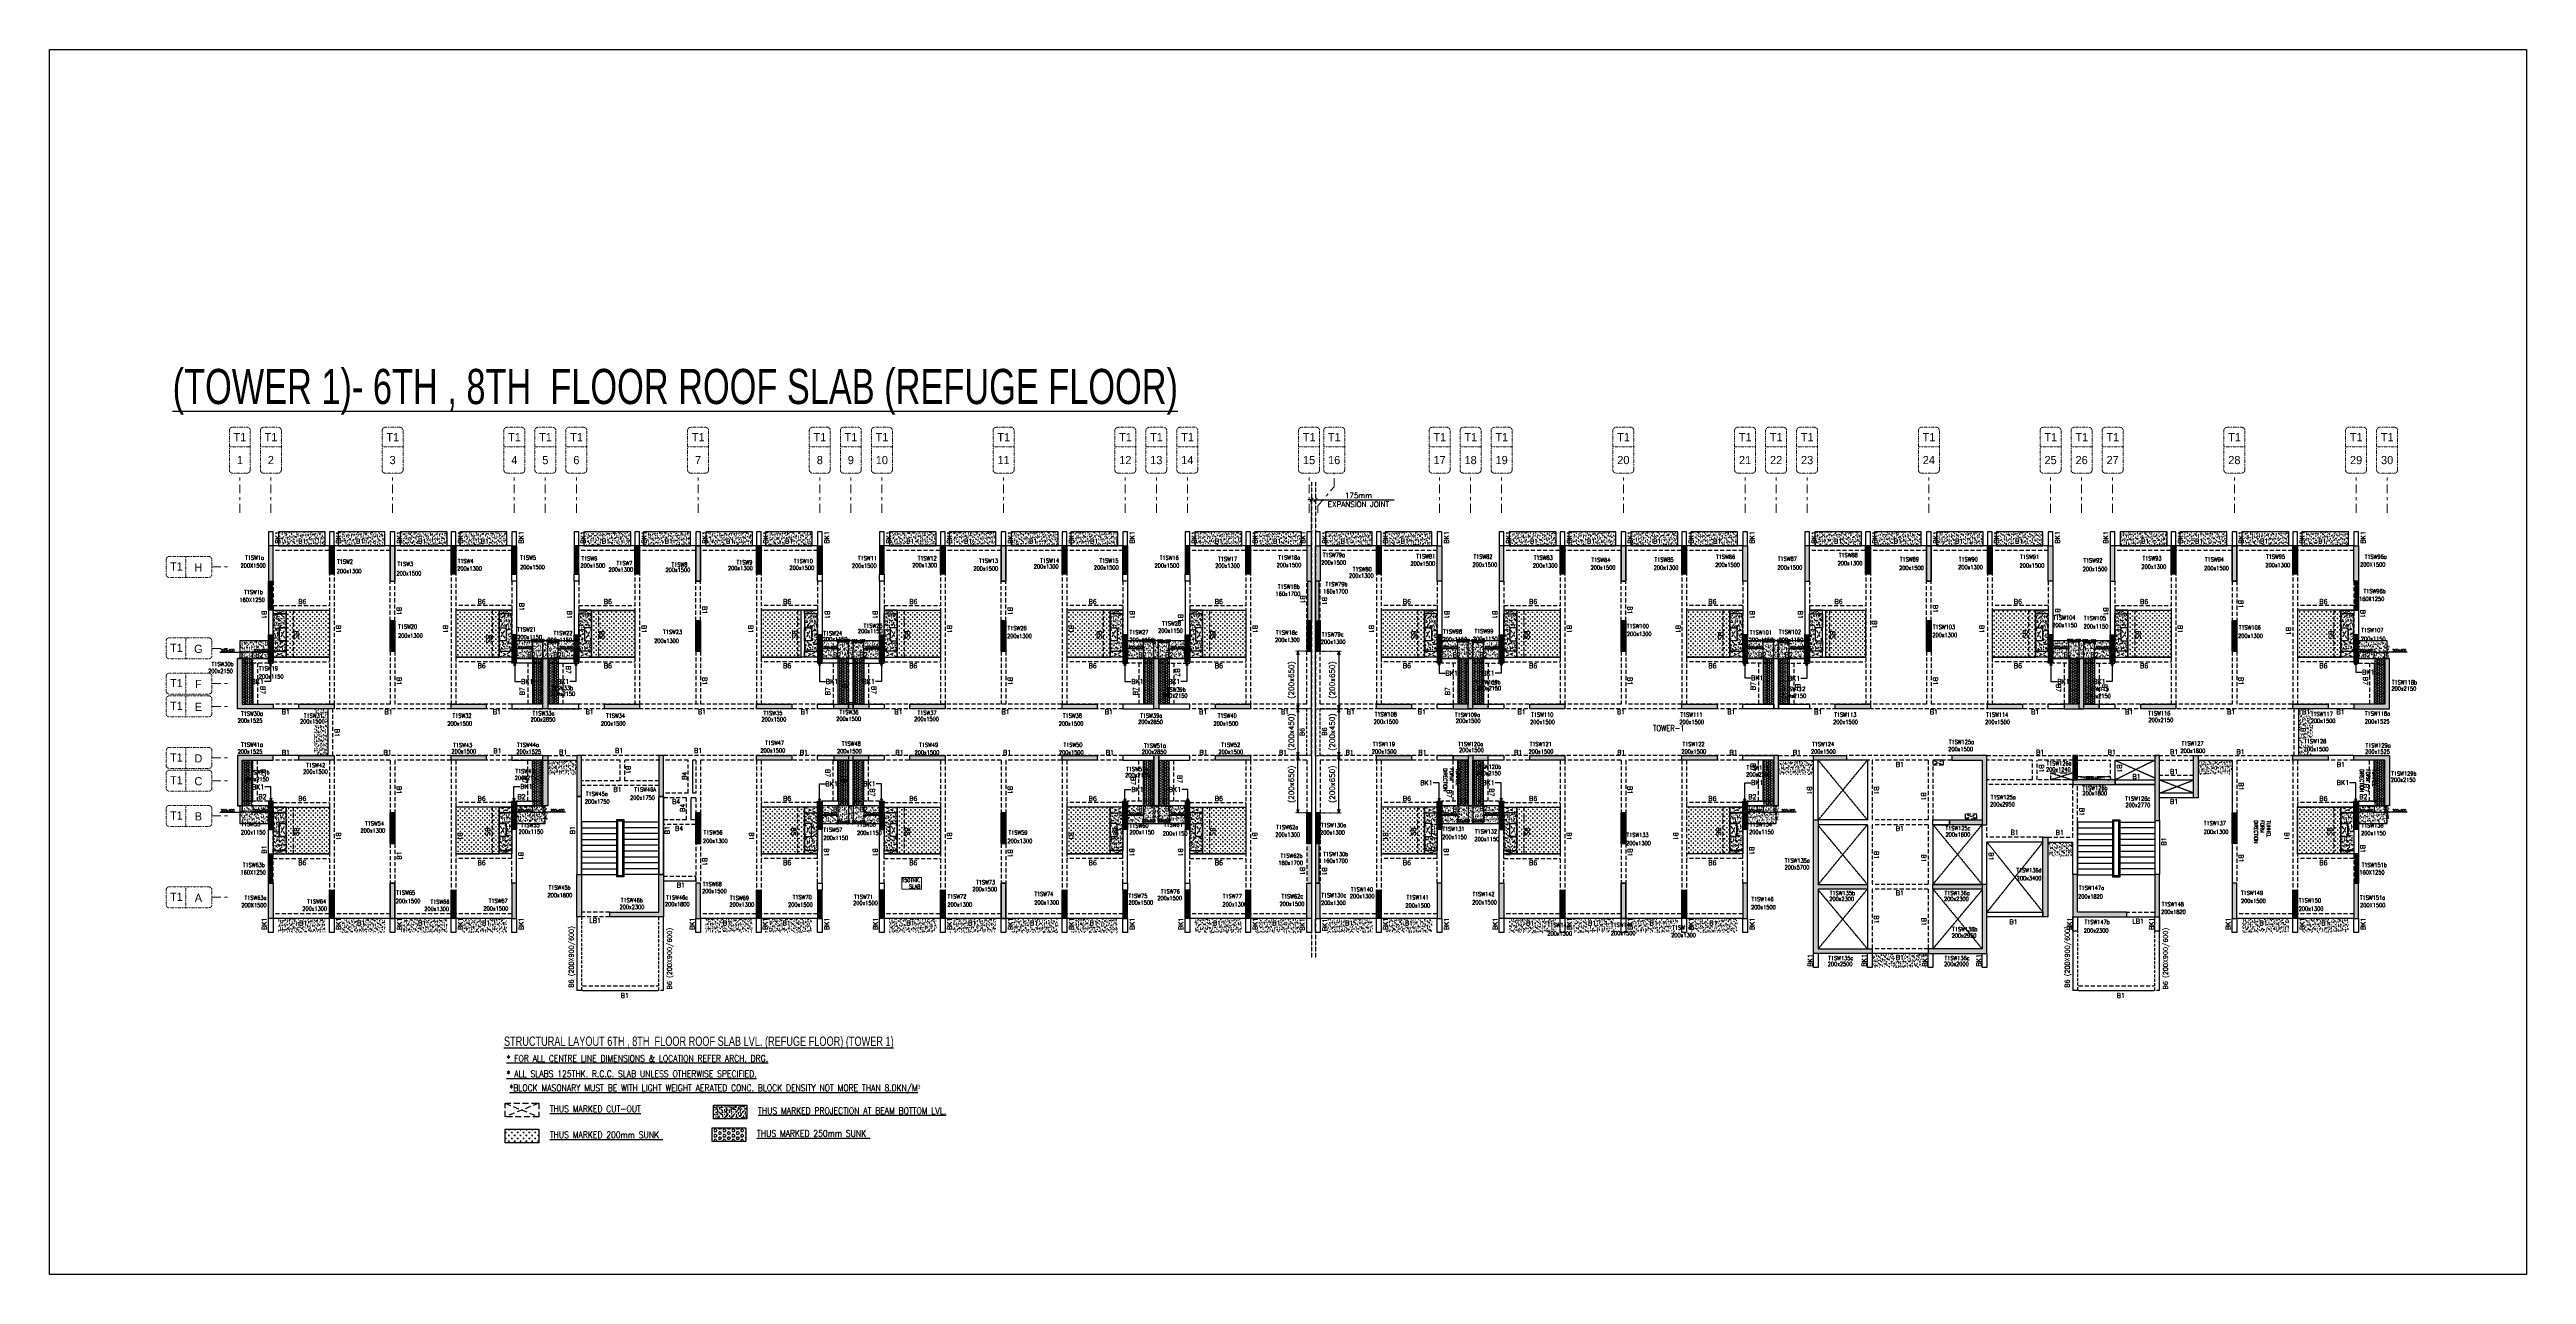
# Model space of a CAD drawing. Header units: millimetres. Extents: x 1078357 to 2594950, y -5122486 to -4636555.
# Drawn here: x 1687296 to 1793102, y -4689280 to -4636994 of the extents above; entities that cross this region are included whole.
import ezdxf
from ezdxf.enums import TextEntityAlignment as Align

# ---------------------------------------------------------------- set-up
doc = ezdxf.new("R2010")
doc.units = ezdxf.units.MM
doc.header["$PDMODE"] = 35
for name, pattern in [('CONTINOUS', [0]), ('DGN STYLE 7', [8.34, 3.75, -1.67, 1.25, -1.67]), ('DOT', [0.25, 0, -0.25]), ('HIDDEN', [0.375, 0.25, -0.125]), ('New Retail block$0$CONTINOUS', [0])]:
    doc.linetypes.add(name, pattern=pattern)
doc.layers.get('0').update_dxf_attribs({"lineweight": 0})
doc.layers.get('Defpoints').update_dxf_attribs({"lineweight": 0})
for name, color, linetype, lineweight in [('A-_ANOTDIMA_D-', 6, 'Continuous', 13), ('Boundary', 40, 'Continuous', 30), ('COL. NO.', 30, 'Continuous', 25), ('COL. SIZE', 7, 'Continuous', 25), ('DIM', 9, 'Continuous', 25), ('GRID LINE', 8, 'Continuous', 0), ('GRID NO', 8, 'DGN STYLE 7', 13), ('HATCH', 8, 'Continuous', 30), ('Origin', 40, 'Continuous', 30), ('SLAB THK.', 6, 'Continuous', 0)]:
    doc.layers.add(name, color=color, linetype=linetype, lineweight=lineweight)
for name, color, linetype in [('B-200x325', 201, 'HIDDEN'), ('B-200x400', 44, 'HIDDEN'), ('DROP SLAB', 8, 'Continuous'), ('EXPANSION JOINT', 10, 'HIDDEN'), ('EXPANTION JOINT', 240, 'Continuous'), ('NON STR. RCC WALL', 6, 'Continuous'), ('S TEXT', 7, 'Continuous'), ('S-BEAM', 3, 'HIDDEN'), ('S-BEAM NO.', 6, 'Continuous'), ('S-COLUMN', 1, 'Continuous'), ('S-COLUMN_START', 4, 'Continuous'), ('S-CUTOUT', 8, 'HIDDEN'), ('S-DIM', 2, 'Continuous'), ('S-LEGEND', 7, 'Continuous'), ('S-SLAB-PROJECTION', 54, 'New Retail block$0$CONTINOUS'), ('S-STAIR', 31, 'Continuous'), ('SLAB FOLD', 8, 'Continuous'), ('TEXT', 7, 'Continuous')]:
    doc.layers.add(name, color=color, linetype=linetype)
doc.styles.add('Roman', font='romans')
doc.styles.add('ROMANS', font='romans.shx', dxfattribs={"width": 0.85})
doc.styles.add('SANSSERIF', font='sas_____.pfb')
doc.styles.get("Standard").update_dxf_attribs({"font": 'Adani Regular.ttf', "height": 500})
doc.dimstyles.new('HARESH', dxfattribs={"dimtxt": 150, "dimasz": 75, "dimexe": 0, "dimexo": 0, "dimgap": 25, "dimtad": 1, "dimdec": 0, "dimdsep": 46, "dimtxsty": 'Roman', "dimblk": 'OBLIQUE', "dimcen": 225, "dimdle": 25, "dimclrd": 2, "dimclre": 2, "dimclrt": 7, "dimadec": 8, "dimazin": 1, "dimtfac": 1, "dimtdec": 0, "dimtmove": 0, "dimatfit": 0, "dimfxl": 1, "dimlwd": -1, "dimlwe": -1, "dimarcsym": 0})
pattern_1 = [(37.4701541, (-1209208.67, 9329389.39), (-4.7236114, 146.8264517), [0, -115.824, 0, -129.54, 0, -123.825]), (7.4701541, (-1209208.67, 9329389.4), (134.9689868, 214.9772528), [0, -62.484, 0, -104.394, 0, -40.005]), (327.4701541, (-1209302.4, 9329389.44), (237.2979035, 0.3075449), [0, -38.1, 0, -137.16, 0, -179.07]), (317.4701541, (-1209302.4, 9329389.44), (229.1017424, 66.759465), [0, -19.05, 0, -89.916, 0, -102.87])]
pattern_2 = [(37.4701541, (-2306433.39, 14013408.58), (-4.72361136, 146.8264517), [0, -115.824, 0, -129.54, 0, -123.825]), (7.4701541, (-2306433.39, 14013408.58), (134.9689868, 214.9772528), [0, -62.484, 0, -104.394, 0, -40.005]), (327.4701541, (-2306527.11, 14013408.63), (237.2979035, 0.3075449), [0, -38.1, 0, -137.16, 0, -179.07]), (317.4701541, (-2306527.11, 14013408.63), (229.1017424, 66.759465), [0, -19.05, 0, -89.916, 0, -102.87])]
pattern_3 = [(37.4701541, (-2306433.3, 14013408.58), (-4.72361136, 146.8264517), [0, -115.824, 0, -129.54, 0, -123.825]), (7.4701541, (-2306433.3, 14013408.58), (134.9689868, 214.9772528), [0, -62.484, 0, -104.394, 0, -40.005]), (327.4701541, (-2306527.02, 14013408.63), (237.2979035, 0.3075449), [0, -38.1, 0, -137.16, 0, -179.07]), (317.4701541, (-2306527.02, 14013408.63), (229.1017424, 66.759465), [0, -19.05, 0, -89.916, 0, -102.87])]
pattern_4 = [(180, (1699349.81, -4476175.835), (-7e-15, -54.992613), [31.75, -63.5]), (300, (1699349.81, -4476175.835), (47.625, 27.496307), [31.75, -63.5]), (240, (1699318.06, -4476175.835), (47.625, -27.496307), [31.75, -63.5])]
pattern_5 = [(180.03079016, (-1567767.08, 9379525.57), (-95.1987999, -95.3011726), [47.625, -142.875]), (270.03079016, (-1567790.905, 9379549.37), (95.3011726, -95.1987999), [47.625, -142.875])]
pattern_6 = [(180.03079016, (-2664991.8, 14063544.76), (-95.1987999, -95.3011726), [47.625, -142.875]), (270.03079016, (-2665015.62, 14063568.56), (95.3011726, -95.1987999), [47.625, -142.875])]
pattern_7 = [(180, (-495099.62, 4891862.54), (-7e-15, -54.99261315), [31.75, -63.5]), (300, (-495099.62, 4891862.54), (47.625, 27.49630658), [31.75, -63.5]), (240, (-495131.37, 4891862.54), (47.625, -27.49630658), [31.75, -63.5])]
pattern_8 = [(37.47015413, (-3324983.33, 18697427.78), (-4.72361136, 146.8264517), [0, -115.824, 0, -129.54, 0, -123.825]), (7.4701541, (-3324983.33, 18697427.78), (134.9689868, 214.9772528), [0, -62.484, 0, -104.394, 0, -40.005]), (327.4701541, (-3325077.06, 18697427.83), (237.2979035, 0.3075449), [0, -38.1, 0, -137.16, 0, -179.07]), (317.4701541, (-3325077.06, 18697427.83), (229.1017424, 66.759465), [0, -19.05, 0, -89.916, 0, -102.87])]
pattern_9 = [(180, (602125.096, 207843.35), (-7e-15, -54.99261315), [31.75, -63.5]), (300, (602125.096, 207843.35), (47.625, 27.4963066), [31.75, -63.5]), (240, (602093.346, 207843.35), (47.625, -27.4963066), [31.75, -63.5])]
pattern_10 = [(37.47015413, (-4472244.2, 23605394.69), (-4.72361136, 146.8264517), [0, -115.824, 0, -129.54, 0, -123.825]), (7.4701541, (-4472244.2, 23605394.7), (134.9689868, 214.9772528), [0, -62.484, 0, -104.394, 0, -40.005]), (327.47015413, (-4472337.93, 23605394.74), (237.29790347, 0.3075449), [0, -38.1, 0, -137.16, 0, -179.07]), (317.4701541, (-4472337.93, 23605394.74), (229.1017424, 66.759465), [0, -19.05, 0, -89.916, 0, -102.87])]
pattern_11 = [(37.47015413, (-4472243.43, 23605394.62), (-4.72361136, 146.8264517), [0, -115.824, 0, -129.54, 0, -123.825]), (7.4701541, (-4472243.43, 23605394.62), (134.9689868, 214.9772528), [0, -62.484, 0, -104.394, 0, -40.005]), (327.47015413, (-4472337.15, 23605394.67), (237.29790347, 0.3075449), [0, -38.1, 0, -137.16, 0, -179.07]), (317.4701541, (-4472337.15, 23605394.67), (229.1017424, 66.759465), [0, -19.05, 0, -89.916, 0, -102.87])]

# ---------------------------------------------------------------- blocks, each defined once
blk = doc.blocks.new('_Oblique')
at = {"color": 0, "linetype": 'ByBlock', "lineweight": -2}
blk.add_line((-0.5, -0.5), (0.5, 0.5), dxfattribs=at)
blk = doc.blocks.new('*D1559')
at = {"layer": 'Defpoints', "color": 0, "linetype": 'CONTINOUS', "ltscale": 0.5, "transparency": 16777216}
for p in [(1741375, -4656167, 3), (1741375, -4656218), (1741200, -4658181, 0)]:
    blk.add_point(p, dxfattribs=at)
at = {"layer": 'EXPANTION JOINT', "color": 2, "linetype": 'CONTINOUS', "ltscale": 0.5, "transparency": 16777216}
for p, q in [((1741200, -4656218), (1741050, -4656218)), ((1741200, -4656218), (1741375, -4656218)), ((1741375, -4656218), (1744739, -4656218))]:
    blk.add_line(p, q, dxfattribs=at)
at = {"layer": 'EXPANTION JOINT', "color": 2, "linetype": 'DOT', "ltscale": 0.5, "transparency": 16777216}
for p, q in [((1741200, -4658181), (1741200, -4656118)), ((1741375, -4656167), (1741375, -4656318))]:
    blk.add_line(p, q, dxfattribs=at)
at = {"layer": 'EXPANTION JOINT', "color": 2, "linetype": 'CONTINOUS', "ltscale": 0.5, "transparency": 16777216, "xscale": 150, "yscale": 150, "zscale": 150}
blk.add_blockref('_Oblique', (1741200, -4656218), dxfattribs=at)
at = {"layer": 'EXPANTION JOINT', "color": 2, "linetype": 'CONTINOUS', "ltscale": 0.5, "transparency": 16777216, "xscale": 150, "yscale": 150, "zscale": 150, "rotation": 180}
blk.add_blockref('_Oblique', (1741375, -4656218), dxfattribs=at)
at = {"layer": 'EXPANTION JOINT', "color": 7, "linetype": 'CONTINOUS', "ltscale": 0.5, "transparency": 16777216, "char_height": 225, "attachment_point": 5, "style": 'Roman'}
for s, insert in [('EXPANSION JOINT ', (1743207, -4656405)), ('175mm', (1743207, -4656030))]:
    blk.add_mtext(s, dxfattribs=dict(at, insert=insert))
blk = doc.blocks.new('*D1560')
at = {"layer": 'Defpoints', "color": 0, "linetype": 'CONTINOUS', "ltscale": 0.5, "transparency": 16777216}
for p in [(1741375, -4656167, 3), (1741375, -4656218), (1741200, -4658181, 0)]:
    blk.add_point(p, dxfattribs=at)
at = {"layer": 'EXPANTION JOINT', "color": 2, "linetype": 'CONTINOUS', "ltscale": 0.5, "transparency": 16777216}
for p, q in [((1741200, -4656218), (1741050, -4656218)), ((1741200, -4656218), (1741375, -4656218)), ((1741375, -4656218), (1744739, -4656218))]:
    blk.add_line(p, q, dxfattribs=at)
at = {"layer": 'EXPANTION JOINT', "color": 2, "linetype": 'DOT', "ltscale": 0.5, "transparency": 16777216}
for p, q in [((1741200, -4658181), (1741200, -4656118)), ((1741375, -4656167), (1741375, -4656318))]:
    blk.add_line(p, q, dxfattribs=at)
at = {"layer": 'EXPANTION JOINT', "color": 2, "linetype": 'CONTINOUS', "ltscale": 0.5, "transparency": 16777216, "xscale": 150, "yscale": 150, "zscale": 150}
blk.add_blockref('_Oblique', (1741200, -4656218), dxfattribs=at)
at = {"layer": 'EXPANTION JOINT', "color": 2, "linetype": 'CONTINOUS', "ltscale": 0.5, "transparency": 16777216, "xscale": 150, "yscale": 150, "zscale": 150, "rotation": 180}
blk.add_blockref('_Oblique', (1741375, -4656218), dxfattribs=at)
at = {"layer": 'EXPANTION JOINT', "color": 7, "linetype": 'CONTINOUS', "ltscale": 0.5, "transparency": 16777216, "char_height": 225, "attachment_point": 5, "style": 'Roman'}
for s, insert in [('EXPANSION JOINT ', (1743207, -4656405)), ('175mm', (1743207, -4656030))]:
    blk.add_mtext(s, dxfattribs=dict(at, insert=insert))
blk = doc.blocks.new('_Open30')
at = {"color": 0, "linetype": 'ByBlock', "lineweight": -2}
for p, q in [((-1, 0.27), (0, 0)), ((0, 0), (-1, -0.27)), ((0, 0), (-1, 0))]:
    blk.add_line(p, q, dxfattribs=at)
blk = doc.blocks.new('*D1561')
at = {"layer": 'Defpoints', "color": 0, "linetype": 'CONTINOUS', "ltscale": 0.5, "transparency": 16777216}
for p in [(1741200, -4662681, 0), (1740626, -4665131), (1741200, -4665131, 0)]:
    blk.add_point(p, dxfattribs=at)
at = {"layer": 'S-DIM', "color": 2, "linetype": 'DOT', "ltscale": 0.5, "transparency": 16777216}
for p, q in [((1741200, -4662681), (1740526, -4662681)), ((1741200, -4665131), (1740526, -4665131))]:
    blk.add_line(p, q, dxfattribs=at)
at = {"layer": 'S-DIM', "color": 2, "linetype": 'CONTINOUS', "ltscale": 0.5, "transparency": 16777216}
blk.add_line((1740626, -4662831), (1740626, -4664981), dxfattribs=at)
at = {"layer": 'S-DIM', "color": 2, "linetype": 'CONTINOUS', "ltscale": 0.5, "transparency": 16777216, "xscale": 150, "yscale": 150, "zscale": 150}
for p, rotation in [((1740626, -4662681), 90), ((1740626, -4665131), 270)]:
    blk.add_blockref('_Open30', p, dxfattribs=dict(at, rotation=rotation))
at = {"layer": 'S-DIM', "color": 7, "linetype": 'CONTINOUS', "ltscale": 0.5, "transparency": 16777216, "insert": (1740379, -4663906), "char_height": 225, "attachment_point": 5, "rotation": 90, "style": 'Roman'}
blk.add_mtext('(200x650)', dxfattribs=at)
blk = doc.blocks.new('*D1562')
at = {"layer": 'Defpoints', "color": 0, "linetype": 'CONTINOUS', "ltscale": 0.5, "transparency": 16777216}
for p in [(1740626, -4667131), (1741200, -4667131, 0), (1741200, -4669581, 0)]:
    blk.add_point(p, dxfattribs=at)
at = {"layer": 'S-DIM', "color": 2, "linetype": 'DOT', "ltscale": 0.5, "transparency": 16777216}
for p, q in [((1741200, -4667131), (1740526, -4667131)), ((1741200, -4669581), (1740526, -4669581))]:
    blk.add_line(p, q, dxfattribs=at)
at = {"layer": 'S-DIM', "color": 2, "linetype": 'CONTINOUS', "ltscale": 0.5, "transparency": 16777216}
blk.add_line((1740626, -4669431), (1740626, -4667281), dxfattribs=at)
at = {"layer": 'S-DIM', "color": 2, "linetype": 'CONTINOUS', "ltscale": 0.5, "transparency": 16777216, "xscale": 150, "yscale": 150, "zscale": 150}
for p, rotation in [((1740626, -4667131), 90), ((1740626, -4669581), 270)]:
    blk.add_blockref('_Open30', p, dxfattribs=dict(at, rotation=rotation))
at = {"layer": 'S-DIM', "color": 7, "linetype": 'CONTINOUS', "ltscale": 0.5, "transparency": 16777216, "insert": (1740379, -4668356), "char_height": 225, "attachment_point": 5, "rotation": 90, "style": 'Roman'}
blk.add_mtext('(200x650)', dxfattribs=at)
blk = doc.blocks.new('*D1563')
at = {"layer": 'Defpoints', "color": 0, "linetype": 'CONTINOUS', "ltscale": 0.5, "transparency": 16777216}
for p in [(1741200, -4665131, 0), (1740626, -4667131), (1741200, -4667131, 0)]:
    blk.add_point(p, dxfattribs=at)
at = {"layer": 'S-DIM', "color": 2, "linetype": 'DOT', "ltscale": 0.5, "transparency": 16777216}
for p, q in [((1741200, -4665131), (1740526, -4665131)), ((1741200, -4667131), (1740526, -4667131))]:
    blk.add_line(p, q, dxfattribs=at)
at = {"layer": 'S-DIM', "color": 2, "linetype": 'CONTINOUS', "ltscale": 0.5, "transparency": 16777216}
blk.add_line((1740626, -4665281), (1740626, -4666981), dxfattribs=at)
at = {"layer": 'S-DIM', "color": 2, "linetype": 'CONTINOUS', "ltscale": 0.5, "transparency": 16777216, "xscale": 150, "yscale": 150, "zscale": 150}
for p, rotation in [((1740626, -4665131), 90), ((1740626, -4667131), 270)]:
    blk.add_blockref('_Open30', p, dxfattribs=dict(at, rotation=rotation))
at = {"layer": 'S-DIM', "color": 7, "linetype": 'CONTINOUS', "ltscale": 0.5, "transparency": 16777216, "insert": (1740379, -4666131), "char_height": 225, "attachment_point": 5, "rotation": 90, "style": 'Roman'}
blk.add_mtext('(200x450)', dxfattribs=at)
blk = doc.blocks.new('*D1564')
at = {"layer": 'Defpoints', "color": 0, "linetype": 'CONTINOUS', "ltscale": 0.5, "transparency": 16777216}
for p in [(1741375, -4662681, 0), (1741375, -4665131, 0), (1742372, -4665131)]:
    blk.add_point(p, dxfattribs=at)
at = {"layer": 'S-DIM', "color": 2, "linetype": 'DOT', "ltscale": 0.5, "transparency": 16777216}
for p, q in [((1741375, -4662681), (1742472, -4662681)), ((1741375, -4665131), (1742472, -4665131))]:
    blk.add_line(p, q, dxfattribs=at)
at = {"layer": 'S-DIM', "color": 2, "linetype": 'CONTINOUS', "ltscale": 0.5, "transparency": 16777216}
blk.add_line((1742372, -4662831), (1742372, -4664981), dxfattribs=at)
at = {"layer": 'S-DIM', "color": 2, "linetype": 'CONTINOUS', "ltscale": 0.5, "transparency": 16777216, "xscale": 150, "yscale": 150, "zscale": 150}
for p, rotation in [((1742372, -4662681), 90), ((1742372, -4665131), 270)]:
    blk.add_blockref('_Open30', p, dxfattribs=dict(at, rotation=rotation))
at = {"layer": 'S-DIM', "color": 7, "linetype": 'CONTINOUS', "ltscale": 0.5, "transparency": 16777216, "insert": (1742126, -4663906), "char_height": 225, "attachment_point": 5, "rotation": 90, "style": 'Roman'}
blk.add_mtext('(200x650)', dxfattribs=at)
blk = doc.blocks.new('*D1565')
at = {"layer": 'Defpoints', "color": 0, "linetype": 'CONTINOUS', "ltscale": 0.5, "transparency": 16777216}
for p in [(1741375, -4667131, 0), (1742372, -4667131), (1741375, -4669581, 0)]:
    blk.add_point(p, dxfattribs=at)
at = {"layer": 'S-DIM', "color": 2, "linetype": 'DOT', "ltscale": 0.5, "transparency": 16777216}
for p, q in [((1741375, -4667131), (1742472, -4667131)), ((1741375, -4669581), (1742472, -4669581))]:
    blk.add_line(p, q, dxfattribs=at)
at = {"layer": 'S-DIM', "color": 2, "linetype": 'CONTINOUS', "ltscale": 0.5, "transparency": 16777216}
blk.add_line((1742372, -4669431), (1742372, -4667281), dxfattribs=at)
at = {"layer": 'S-DIM', "color": 2, "linetype": 'CONTINOUS', "ltscale": 0.5, "transparency": 16777216, "xscale": 150, "yscale": 150, "zscale": 150}
for p, rotation in [((1742372, -4667131), 90), ((1742372, -4669581), 270)]:
    blk.add_blockref('_Open30', p, dxfattribs=dict(at, rotation=rotation))
at = {"layer": 'S-DIM', "color": 7, "linetype": 'CONTINOUS', "ltscale": 0.5, "transparency": 16777216, "insert": (1742126, -4668356), "char_height": 225, "attachment_point": 5, "rotation": 90, "style": 'Roman'}
blk.add_mtext('(200x650)', dxfattribs=at)
blk = doc.blocks.new('*D1566')
at = {"layer": 'Defpoints', "color": 0, "linetype": 'CONTINOUS', "ltscale": 0.5, "transparency": 16777216}
for p in [(1741375, -4665131, 0), (1741375, -4667131, 0), (1742372, -4667131)]:
    blk.add_point(p, dxfattribs=at)
at = {"layer": 'S-DIM', "color": 2, "linetype": 'DOT', "ltscale": 0.5, "transparency": 16777216}
for p, q in [((1741375, -4665131), (1742472, -4665131)), ((1741375, -4667131), (1742472, -4667131))]:
    blk.add_line(p, q, dxfattribs=at)
at = {"layer": 'S-DIM', "color": 2, "linetype": 'CONTINOUS', "ltscale": 0.5, "transparency": 16777216}
blk.add_line((1742372, -4665281), (1742372, -4666981), dxfattribs=at)
at = {"layer": 'S-DIM', "color": 2, "linetype": 'CONTINOUS', "ltscale": 0.5, "transparency": 16777216, "xscale": 150, "yscale": 150, "zscale": 150}
for p, rotation in [((1742372, -4665131), 90), ((1742372, -4667131), 270)]:
    blk.add_blockref('_Open30', p, dxfattribs=dict(at, rotation=rotation))
at = {"layer": 'S-DIM', "color": 7, "linetype": 'CONTINOUS', "ltscale": 0.5, "transparency": 16777216, "insert": (1742126, -4666131), "char_height": 225, "attachment_point": 5, "rotation": 90, "style": 'Roman'}
blk.add_mtext('(200x450)', dxfattribs=at)
blk = doc.blocks.new('*D1239')
at = {"layer": 'Defpoints', "color": 0, "ltscale": 700, "transparency": 16777216}
for p in [(1707925, -4662286), (1707925, -4662981, 0), (1708375, -4662981, 0)]:
    blk.add_point(p, dxfattribs=at)
at = {"layer": 'DIM', "color": 2, "ltscale": 700, "transparency": 16777216}
for p, q in [((1708400, -4662286), (1707900, -4662286)), ((1707925, -4662981), (1707925, -4662286)), ((1708375, -4662981), (1708375, -4662286))]:
    blk.add_line(p, q, dxfattribs=at)
at = {"layer": 'DIM', "color": 2, "ltscale": 700, "transparency": 16777216, "xscale": 75, "yscale": 75, "zscale": 75, "rotation": 180}
blk.add_blockref('_Oblique', (1707925, -4662286), dxfattribs=at)
at = {"layer": 'DIM', "color": 2, "ltscale": 700, "transparency": 16777216, "xscale": 75, "yscale": 75, "zscale": 75}
blk.add_blockref('_Oblique', (1708375, -4662286), dxfattribs=at)
at = {"layer": 'DIM', "color": 7, "ltscale": 700, "transparency": 16777216, "insert": (1708150, -4662211), "char_height": 150, "attachment_point": 5, "style": 'Roman'}
blk.add_mtext('{\\H0.666667x;200x400}', dxfattribs=at)
blk = doc.blocks.new('*D1240')
at = {"layer": 'Defpoints', "color": 0, "ltscale": 700, "transparency": 16777216}
for p in [(1707250, -4662579), (1707250, -4662981, 0), (1707925, -4662981, 0)]:
    blk.add_point(p, dxfattribs=at)
at = {"layer": 'DIM', "color": 2, "ltscale": 700, "transparency": 16777216}
for p, q in [((1707950, -4662579), (1707225, -4662579)), ((1707250, -4662981), (1707250, -4662579)), ((1707925, -4662981), (1707925, -4662579))]:
    blk.add_line(p, q, dxfattribs=at)
at = {"layer": 'DIM', "color": 2, "ltscale": 700, "transparency": 16777216, "xscale": 75, "yscale": 75, "zscale": 75, "rotation": 180}
blk.add_blockref('_Oblique', (1707250, -4662579), dxfattribs=at)
at = {"layer": 'DIM', "color": 2, "ltscale": 700, "transparency": 16777216, "xscale": 75, "yscale": 75, "zscale": 75}
blk.add_blockref('_Oblique', (1707925, -4662579), dxfattribs=at)
at = {"layer": 'DIM', "color": 7, "ltscale": 700, "transparency": 16777216, "insert": (1707587, -4662504), "char_height": 150, "attachment_point": 5, "style": 'Roman'}
blk.add_mtext('{\\H0.666667x;200x650}', dxfattribs=at)
blk = doc.blocks.new('*D1241')
at = {"layer": 'Defpoints', "color": 0, "ltscale": 700, "transparency": 16777216}
for p in [(1709025, -4662304), (1708575, -4662981, 0), (1709025, -4662981, 0)]:
    blk.add_point(p, dxfattribs=at)
at = {"layer": 'DIM', "color": 2, "ltscale": 700, "transparency": 16777216}
for p, q in [((1708550, -4662304), (1709050, -4662304)), ((1708575, -4662981), (1708575, -4662304)), ((1709025, -4662981), (1709025, -4662304))]:
    blk.add_line(p, q, dxfattribs=at)
at = {"layer": 'DIM', "color": 2, "ltscale": 700, "transparency": 16777216, "xscale": 75, "yscale": 75, "zscale": 75, "rotation": 180}
blk.add_blockref('_Oblique', (1708575, -4662304), dxfattribs=at)
at = {"layer": 'DIM', "color": 2, "ltscale": 700, "transparency": 16777216, "xscale": 75, "yscale": 75, "zscale": 75}
blk.add_blockref('_Oblique', (1709025, -4662304), dxfattribs=at)
at = {"layer": 'DIM', "color": 7, "ltscale": 700, "transparency": 16777216, "insert": (1708800, -4662229), "char_height": 150, "attachment_point": 5, "style": 'Roman'}
blk.add_mtext('{\\H0.666667x;200x400}', dxfattribs=at)
blk = doc.blocks.new('*D1242')
at = {"layer": 'Defpoints', "color": 0, "ltscale": 700, "transparency": 16777216}
for p in [(1709700, -4662581), (1709025, -4662981, 0), (1709700, -4662981, 0)]:
    blk.add_point(p, dxfattribs=at)
at = {"layer": 'DIM', "color": 2, "ltscale": 700, "transparency": 16777216}
for p, q in [((1709000, -4662581), (1709725, -4662581)), ((1709025, -4662981), (1709025, -4662581)), ((1709700, -4662981), (1709700, -4662581))]:
    blk.add_line(p, q, dxfattribs=at)
at = {"layer": 'DIM', "color": 2, "ltscale": 700, "transparency": 16777216, "xscale": 75, "yscale": 75, "zscale": 75, "rotation": 180}
blk.add_blockref('_Oblique', (1709025, -4662581), dxfattribs=at)
at = {"layer": 'DIM', "color": 2, "ltscale": 700, "transparency": 16777216, "xscale": 75, "yscale": 75, "zscale": 75}
blk.add_blockref('_Oblique', (1709700, -4662581), dxfattribs=at)
at = {"layer": 'DIM', "color": 7, "ltscale": 700, "transparency": 16777216, "insert": (1709362, -4662506), "char_height": 150, "attachment_point": 5, "style": 'Roman'}
blk.add_mtext('{\\H0.666667x;200x650}', dxfattribs=at)
blk = doc.blocks.new('*D1243')
at = {"layer": 'Defpoints', "color": 0, "ltscale": 700, "transparency": 16777216}
for p in [(1695525, -4662715), (1695525, -4662981, 0), (1695975, -4662981, 0)]:
    blk.add_point(p, dxfattribs=at)
at = {"layer": 'DIM', "color": 2, "ltscale": 700, "transparency": 16777216}
for p, q in [((1694569, -4662715), (1695525, -4662715)), ((1695525, -4662715), (1695450, -4662715)), ((1695525, -4662981), (1695525, -4662715)), ((1695975, -4662715), (1695525, -4662715)), ((1695975, -4662715), (1695525, -4662715)), ((1695975, -4662981), (1695975, -4662715)), ((1695975, -4662715), (1696050, -4662715))]:
    blk.add_line(p, q, dxfattribs=at)
at = {"layer": 'DIM', "color": 2, "ltscale": 700, "transparency": 16777216, "xscale": 75, "yscale": 75, "zscale": 75}
blk.add_blockref('_Oblique', (1695525, -4662715), dxfattribs=at)
at = {"layer": 'DIM', "color": 2, "ltscale": 700, "transparency": 16777216, "xscale": 75, "yscale": 75, "zscale": 75, "rotation": 180}
blk.add_blockref('_Oblique', (1695975, -4662715), dxfattribs=at)
at = {"layer": 'DIM', "color": 7, "ltscale": 700, "transparency": 16777216, "insert": (1694905, -4662640), "char_height": 150, "attachment_point": 5, "style": 'Roman'}
blk.add_mtext('{\\H0.666667x;200x400}', dxfattribs=at)
blk = doc.blocks.new('*D1244')
at = {"layer": 'Defpoints', "color": 0, "ltscale": 700, "transparency": 16777216}
for p in [(1696650, -4662715), (1695975, -4662981), (1696650, -4662981, 0)]:
    blk.add_point(p, dxfattribs=at)
at = {"layer": 'DIM', "color": 2, "ltscale": 700, "transparency": 16777216}
for p, q in [((1695950, -4662715), (1696675, -4662715)), ((1695975, -4662981), (1695975, -4662715)), ((1696650, -4662981), (1696650, -4662715))]:
    blk.add_line(p, q, dxfattribs=at)
at = {"layer": 'DIM', "color": 2, "ltscale": 700, "transparency": 16777216, "xscale": 75, "yscale": 75, "zscale": 75, "rotation": 180}
blk.add_blockref('_Oblique', (1695975, -4662715), dxfattribs=at)
at = {"layer": 'DIM', "color": 2, "ltscale": 700, "transparency": 16777216, "xscale": 75, "yscale": 75, "zscale": 75}
blk.add_blockref('_Oblique', (1696650, -4662715), dxfattribs=at)
at = {"layer": 'DIM', "color": 7, "ltscale": 700, "transparency": 16777216, "insert": (1696312, -4662640), "char_height": 150, "attachment_point": 5, "style": 'Roman'}
blk.add_mtext('{\\H0.666667x;200x650}', dxfattribs=at)
blk = doc.blocks.new('*D1245')
at = {"layer": 'Defpoints', "color": 0, "ltscale": 700, "transparency": 16777216}
for p in [(1720974, -4662286), (1720974, -4662981, 0), (1721424, -4662981, 0)]:
    blk.add_point(p, dxfattribs=at)
at = {"layer": 'DIM', "color": 2, "ltscale": 700, "transparency": 16777216}
for p, q in [((1721449, -4662286), (1720949, -4662286)), ((1720974, -4662981), (1720974, -4662286)), ((1721424, -4662981), (1721424, -4662286))]:
    blk.add_line(p, q, dxfattribs=at)
at = {"layer": 'DIM', "color": 2, "ltscale": 700, "transparency": 16777216, "xscale": 75, "yscale": 75, "zscale": 75, "rotation": 180}
blk.add_blockref('_Oblique', (1720974, -4662286), dxfattribs=at)
at = {"layer": 'DIM', "color": 2, "ltscale": 700, "transparency": 16777216, "xscale": 75, "yscale": 75, "zscale": 75}
blk.add_blockref('_Oblique', (1721424, -4662286), dxfattribs=at)
at = {"layer": 'DIM', "color": 7, "ltscale": 700, "transparency": 16777216, "insert": (1721199, -4662211), "char_height": 150, "attachment_point": 5, "style": 'Roman'}
blk.add_mtext('{\\H0.666667x;200x400}', dxfattribs=at)
blk = doc.blocks.new('*D1246')
at = {"layer": 'Defpoints', "color": 0, "ltscale": 700, "transparency": 16777216}
for p in [(1720300, -4662579), (1720300, -4662981, 0), (1720974, -4662981, 0)]:
    blk.add_point(p, dxfattribs=at)
at = {"layer": 'DIM', "color": 2, "ltscale": 700, "transparency": 16777216}
for p, q in [((1720999, -4662579), (1720275, -4662579)), ((1720300, -4662981), (1720300, -4662579)), ((1720974, -4662981), (1720974, -4662579))]:
    blk.add_line(p, q, dxfattribs=at)
at = {"layer": 'DIM', "color": 2, "ltscale": 700, "transparency": 16777216, "xscale": 75, "yscale": 75, "zscale": 75, "rotation": 180}
blk.add_blockref('_Oblique', (1720300, -4662579), dxfattribs=at)
at = {"layer": 'DIM', "color": 2, "ltscale": 700, "transparency": 16777216, "xscale": 75, "yscale": 75, "zscale": 75}
blk.add_blockref('_Oblique', (1720974, -4662579), dxfattribs=at)
at = {"layer": 'DIM', "color": 7, "ltscale": 700, "transparency": 16777216, "insert": (1720637, -4662504), "char_height": 150, "attachment_point": 5, "style": 'Roman'}
blk.add_mtext('{\\H0.666667x;200x650}', dxfattribs=at)
blk = doc.blocks.new('*D1247')
at = {"layer": 'Defpoints', "color": 0, "ltscale": 700, "transparency": 16777216}
for p in [(1722075, -4662304), (1721624, -4662981, 0), (1722075, -4662981, 0)]:
    blk.add_point(p, dxfattribs=at)
at = {"layer": 'DIM', "color": 2, "ltscale": 700, "transparency": 16777216}
for p, q in [((1721599, -4662304), (1722100, -4662304)), ((1721624, -4662981), (1721624, -4662304)), ((1722075, -4662981), (1722075, -4662304))]:
    blk.add_line(p, q, dxfattribs=at)
at = {"layer": 'DIM', "color": 2, "ltscale": 700, "transparency": 16777216, "xscale": 75, "yscale": 75, "zscale": 75, "rotation": 180}
blk.add_blockref('_Oblique', (1721624, -4662304), dxfattribs=at)
at = {"layer": 'DIM', "color": 2, "ltscale": 700, "transparency": 16777216, "xscale": 75, "yscale": 75, "zscale": 75}
blk.add_blockref('_Oblique', (1722075, -4662304), dxfattribs=at)
at = {"layer": 'DIM', "color": 7, "ltscale": 700, "transparency": 16777216, "insert": (1721850, -4662229), "char_height": 150, "attachment_point": 5, "style": 'Roman'}
blk.add_mtext('{\\H0.666667x;200x400}', dxfattribs=at)
blk = doc.blocks.new('*D1248')
at = {"layer": 'Defpoints', "color": 0, "ltscale": 700, "transparency": 16777216}
for p in [(1722749, -4662581), (1722075, -4662981, 0), (1722749, -4662981, 0)]:
    blk.add_point(p, dxfattribs=at)
at = {"layer": 'DIM', "color": 2, "ltscale": 700, "transparency": 16777216}
for p, q in [((1722050, -4662581), (1722774, -4662581)), ((1722075, -4662981), (1722075, -4662581)), ((1722749, -4662981), (1722749, -4662581))]:
    blk.add_line(p, q, dxfattribs=at)
at = {"layer": 'DIM', "color": 2, "ltscale": 700, "transparency": 16777216, "xscale": 75, "yscale": 75, "zscale": 75, "rotation": 180}
blk.add_blockref('_Oblique', (1722075, -4662581), dxfattribs=at)
at = {"layer": 'DIM', "color": 2, "ltscale": 700, "transparency": 16777216, "xscale": 75, "yscale": 75, "zscale": 75}
blk.add_blockref('_Oblique', (1722749, -4662581), dxfattribs=at)
at = {"layer": 'DIM', "color": 7, "ltscale": 700, "transparency": 16777216, "insert": (1722412, -4662506), "char_height": 150, "attachment_point": 5, "style": 'Roman'}
blk.add_mtext('{\\H0.666667x;200x650}', dxfattribs=at)
blk = doc.blocks.new('*D1249')
at = {"layer": 'Defpoints', "color": 0, "ltscale": 700, "transparency": 16777216}
for p in [(1787049, -4662715), (1786599, -4662981, 0), (1787049, -4662981, 0)]:
    blk.add_point(p, dxfattribs=at)
at = {"layer": 'DIM', "color": 2, "ltscale": 700, "transparency": 16777216}
for p, q in [((1786599, -4662715), (1786524, -4662715)), ((1786599, -4662981), (1786599, -4662715)), ((1786599, -4662715), (1787049, -4662715)), ((1786599, -4662715), (1787049, -4662715)), ((1787049, -4662981), (1787049, -4662715)), ((1787049, -4662715), (1787124, -4662715)), ((1788006, -4662715), (1787049, -4662715))]:
    blk.add_line(p, q, dxfattribs=at)
at = {"layer": 'DIM', "color": 2, "ltscale": 700, "transparency": 16777216, "xscale": 75, "yscale": 75, "zscale": 75}
blk.add_blockref('_Oblique', (1786599, -4662715), dxfattribs=at)
at = {"layer": 'DIM', "color": 2, "ltscale": 700, "transparency": 16777216, "xscale": 75, "yscale": 75, "zscale": 75, "rotation": 180}
blk.add_blockref('_Oblique', (1787049, -4662715), dxfattribs=at)
at = {"layer": 'DIM', "color": 7, "ltscale": 700, "transparency": 16777216, "insert": (1787669, -4662640), "char_height": 150, "attachment_point": 5, "style": 'Roman'}
blk.add_mtext('{\\H0.666667x;200x400}', dxfattribs=at)
blk = doc.blocks.new('*D1250')
at = {"layer": 'Defpoints', "color": 0, "ltscale": 700, "transparency": 16777216}
for p in [(1785924, -4662715), (1785924, -4662981, 0), (1786599, -4662981)]:
    blk.add_point(p, dxfattribs=at)
at = {"layer": 'DIM', "color": 2, "ltscale": 700, "transparency": 16777216}
for p, q in [((1786624, -4662715), (1785899, -4662715)), ((1785924, -4662981), (1785924, -4662715)), ((1786599, -4662981), (1786599, -4662715))]:
    blk.add_line(p, q, dxfattribs=at)
at = {"layer": 'DIM', "color": 2, "ltscale": 700, "transparency": 16777216, "xscale": 75, "yscale": 75, "zscale": 75, "rotation": 180}
blk.add_blockref('_Oblique', (1785924, -4662715), dxfattribs=at)
at = {"layer": 'DIM', "color": 2, "ltscale": 700, "transparency": 16777216, "xscale": 75, "yscale": 75, "zscale": 75}
blk.add_blockref('_Oblique', (1786599, -4662715), dxfattribs=at)
at = {"layer": 'DIM', "color": 7, "ltscale": 700, "transparency": 16777216, "insert": (1786262, -4662640), "char_height": 150, "attachment_point": 5, "style": 'Roman'}
blk.add_mtext('{\\H0.666667x;200x650}', dxfattribs=at)
blk = doc.blocks.new('*D1251')
at = {"layer": 'Defpoints', "color": 0, "ltscale": 700, "transparency": 16777216}
for p in [(1720974, -4669281, 0), (1720974, -4670031), (1721424, -4669281, 0)]:
    blk.add_point(p, dxfattribs=at)
at = {"layer": 'DIM', "color": 2, "ltscale": 700, "transparency": 16777216}
for p, q in [((1721449, -4670031), (1720949, -4670031)), ((1720974, -4669281), (1720974, -4670031)), ((1721424, -4669281), (1721424, -4670031))]:
    blk.add_line(p, q, dxfattribs=at)
at = {"layer": 'DIM', "color": 2, "ltscale": 700, "transparency": 16777216, "xscale": 75, "yscale": 75, "zscale": 75, "rotation": 180}
blk.add_blockref('_Oblique', (1720974, -4670031), dxfattribs=at)
at = {"layer": 'DIM', "color": 2, "ltscale": 700, "transparency": 16777216, "xscale": 75, "yscale": 75, "zscale": 75}
blk.add_blockref('_Oblique', (1721424, -4670031), dxfattribs=at)
at = {"layer": 'DIM', "color": 7, "ltscale": 700, "transparency": 16777216, "insert": (1721199, -4669956), "char_height": 150, "attachment_point": 5, "style": 'Roman'}
blk.add_mtext('{\\H0.666667x;200x400}', dxfattribs=at)
blk = doc.blocks.new('*D1252')
at = {"layer": 'Defpoints', "color": 0, "ltscale": 700, "transparency": 16777216}
for p in [(1720300, -4669281, 0), (1720300, -4669683), (1720974, -4669281, 0)]:
    blk.add_point(p, dxfattribs=at)
at = {"layer": 'DIM', "color": 2, "ltscale": 700, "transparency": 16777216}
for p, q in [((1720999, -4669683), (1720275, -4669683)), ((1720300, -4669281), (1720300, -4669683)), ((1720974, -4669281), (1720974, -4669683))]:
    blk.add_line(p, q, dxfattribs=at)
at = {"layer": 'DIM', "color": 2, "ltscale": 700, "transparency": 16777216, "xscale": 75, "yscale": 75, "zscale": 75, "rotation": 180}
blk.add_blockref('_Oblique', (1720300, -4669683), dxfattribs=at)
at = {"layer": 'DIM', "color": 2, "ltscale": 700, "transparency": 16777216, "xscale": 75, "yscale": 75, "zscale": 75}
blk.add_blockref('_Oblique', (1720974, -4669683), dxfattribs=at)
at = {"layer": 'DIM', "color": 7, "ltscale": 700, "transparency": 16777216, "insert": (1720637, -4669608), "char_height": 150, "attachment_point": 5, "style": 'Roman'}
blk.add_mtext('{\\H0.666667x;200x650}', dxfattribs=at)
blk = doc.blocks.new('*D1253')
at = {"layer": 'Defpoints', "color": 0, "ltscale": 700, "transparency": 16777216}
for p in [(1721624, -4669281, 0), (1722075, -4669281, 0), (1722075, -4670031)]:
    blk.add_point(p, dxfattribs=at)
at = {"layer": 'DIM', "color": 2, "ltscale": 700, "transparency": 16777216}
for p, q in [((1721599, -4670031), (1722100, -4670031)), ((1721624, -4669281), (1721624, -4670031)), ((1722075, -4669281), (1722075, -4670031))]:
    blk.add_line(p, q, dxfattribs=at)
at = {"layer": 'DIM', "color": 2, "ltscale": 700, "transparency": 16777216, "xscale": 75, "yscale": 75, "zscale": 75, "rotation": 180}
blk.add_blockref('_Oblique', (1721624, -4670031), dxfattribs=at)
at = {"layer": 'DIM', "color": 2, "ltscale": 700, "transparency": 16777216, "xscale": 75, "yscale": 75, "zscale": 75}
blk.add_blockref('_Oblique', (1722075, -4670031), dxfattribs=at)
at = {"layer": 'DIM', "color": 7, "ltscale": 700, "transparency": 16777216, "insert": (1721850, -4669956), "char_height": 150, "attachment_point": 5, "style": 'Roman'}
blk.add_mtext('{\\H0.666667x;200x400}', dxfattribs=at)
blk = doc.blocks.new('*D1254')
at = {"layer": 'Defpoints', "color": 0, "ltscale": 700, "transparency": 16777216}
for p in [(1722075, -4669281, 0), (1722749, -4669281, 0), (1722749, -4669681)]:
    blk.add_point(p, dxfattribs=at)
at = {"layer": 'DIM', "color": 2, "ltscale": 700, "transparency": 16777216}
for p, q in [((1722050, -4669681), (1722774, -4669681)), ((1722075, -4669281), (1722075, -4669681)), ((1722749, -4669281), (1722749, -4669681))]:
    blk.add_line(p, q, dxfattribs=at)
at = {"layer": 'DIM', "color": 2, "ltscale": 700, "transparency": 16777216, "xscale": 75, "yscale": 75, "zscale": 75, "rotation": 180}
blk.add_blockref('_Oblique', (1722075, -4669681), dxfattribs=at)
at = {"layer": 'DIM', "color": 2, "ltscale": 700, "transparency": 16777216, "xscale": 75, "yscale": 75, "zscale": 75}
blk.add_blockref('_Oblique', (1722749, -4669681), dxfattribs=at)
at = {"layer": 'DIM', "color": 7, "ltscale": 700, "transparency": 16777216, "insert": (1722412, -4669606), "char_height": 150, "attachment_point": 5, "style": 'Roman'}
blk.add_mtext('{\\H0.666667x;200x650}', dxfattribs=at)
blk = doc.blocks.new('*D1255')
at = {"layer": 'Defpoints', "color": 0, "ltscale": 700, "transparency": 16777216}
for p in [(1695525, -4669281, 0), (1695525, -4669547), (1695975, -4669281, 0)]:
    blk.add_point(p, dxfattribs=at)
at = {"layer": 'DIM', "color": 2, "ltscale": 700, "transparency": 16777216}
for p, q in [((1694569, -4669547), (1695525, -4669547)), ((1695525, -4669547), (1695450, -4669547)), ((1695525, -4669281), (1695525, -4669547)), ((1695975, -4669547), (1695525, -4669547)), ((1695975, -4669547), (1695525, -4669547)), ((1695975, -4669281), (1695975, -4669547)), ((1695975, -4669547), (1696050, -4669547))]:
    blk.add_line(p, q, dxfattribs=at)
at = {"layer": 'DIM', "color": 2, "ltscale": 700, "transparency": 16777216, "xscale": 75, "yscale": 75, "zscale": 75}
blk.add_blockref('_Oblique', (1695525, -4669547), dxfattribs=at)
at = {"layer": 'DIM', "color": 2, "ltscale": 700, "transparency": 16777216, "xscale": 75, "yscale": 75, "zscale": 75, "rotation": 180}
blk.add_blockref('_Oblique', (1695975, -4669547), dxfattribs=at)
at = {"layer": 'DIM', "color": 7, "ltscale": 700, "transparency": 16777216, "insert": (1694905, -4669472), "char_height": 150, "attachment_point": 5, "style": 'Roman'}
blk.add_mtext('{\\H0.666667x;200x400}', dxfattribs=at)
blk = doc.blocks.new('*D1256')
at = {"layer": 'Defpoints', "color": 0, "ltscale": 700, "transparency": 16777216}
for p in [(1695975, -4669281), (1696650, -4669281, 0), (1696650, -4669547)]:
    blk.add_point(p, dxfattribs=at)
at = {"layer": 'DIM', "color": 2, "ltscale": 700, "transparency": 16777216}
for p, q in [((1695950, -4669547), (1696675, -4669547)), ((1695975, -4669281), (1695975, -4669547)), ((1696650, -4669281), (1696650, -4669547))]:
    blk.add_line(p, q, dxfattribs=at)
at = {"layer": 'DIM', "color": 2, "ltscale": 700, "transparency": 16777216, "xscale": 75, "yscale": 75, "zscale": 75, "rotation": 180}
blk.add_blockref('_Oblique', (1695975, -4669547), dxfattribs=at)
at = {"layer": 'DIM', "color": 2, "ltscale": 700, "transparency": 16777216, "xscale": 75, "yscale": 75, "zscale": 75}
blk.add_blockref('_Oblique', (1696650, -4669547), dxfattribs=at)
at = {"layer": 'DIM', "color": 7, "ltscale": 700, "transparency": 16777216, "insert": (1696312, -4669472), "char_height": 150, "attachment_point": 5, "style": 'Roman'}
blk.add_mtext('{\\H0.666667x;200x650}', dxfattribs=at)
blk = doc.blocks.new('*D1257')
at = {"layer": 'Defpoints', "color": 0, "ltscale": 700, "transparency": 16777216}
for p in [(1707924, -4669281, 0), (1708374, -4669281, 0), (1708374, -4669547)]:
    blk.add_point(p, dxfattribs=at)
at = {"layer": 'DIM', "color": 2, "ltscale": 700, "transparency": 16777216}
for p, q in [((1707924, -4669547), (1707849, -4669547)), ((1707924, -4669281), (1707924, -4669547)), ((1707924, -4669547), (1708374, -4669547)), ((1707924, -4669547), (1708374, -4669547)), ((1708374, -4669281), (1708374, -4669547)), ((1708374, -4669547), (1708449, -4669547)), ((1709331, -4669547), (1708374, -4669547))]:
    blk.add_line(p, q, dxfattribs=at)
at = {"layer": 'DIM', "color": 2, "ltscale": 700, "transparency": 16777216, "xscale": 75, "yscale": 75, "zscale": 75}
blk.add_blockref('_Oblique', (1707924, -4669547), dxfattribs=at)
at = {"layer": 'DIM', "color": 2, "ltscale": 700, "transparency": 16777216, "xscale": 75, "yscale": 75, "zscale": 75, "rotation": 180}
blk.add_blockref('_Oblique', (1708374, -4669547), dxfattribs=at)
at = {"layer": 'DIM', "color": 7, "ltscale": 700, "transparency": 16777216, "insert": (1708994, -4669472), "char_height": 150, "attachment_point": 5, "style": 'Roman'}
blk.add_mtext('{\\H0.666667x;200x400}', dxfattribs=at)
blk = doc.blocks.new('*D1258')
at = {"layer": 'Defpoints', "color": 0, "ltscale": 700, "transparency": 16777216}
for p in [(1707249, -4669281, 0), (1707249, -4669547), (1707924, -4669281)]:
    blk.add_point(p, dxfattribs=at)
at = {"layer": 'DIM', "color": 2, "ltscale": 700, "transparency": 16777216}
for p, q in [((1707949, -4669547), (1707224, -4669547)), ((1707249, -4669281), (1707249, -4669547)), ((1707924, -4669281), (1707924, -4669547))]:
    blk.add_line(p, q, dxfattribs=at)
at = {"layer": 'DIM', "color": 2, "ltscale": 700, "transparency": 16777216, "xscale": 75, "yscale": 75, "zscale": 75, "rotation": 180}
blk.add_blockref('_Oblique', (1707249, -4669547), dxfattribs=at)
at = {"layer": 'DIM', "color": 2, "ltscale": 700, "transparency": 16777216, "xscale": 75, "yscale": 75, "zscale": 75}
blk.add_blockref('_Oblique', (1707924, -4669547), dxfattribs=at)
at = {"layer": 'DIM', "color": 7, "ltscale": 700, "transparency": 16777216, "insert": (1707587, -4669472), "char_height": 150, "attachment_point": 5, "style": 'Roman'}
blk.add_mtext('{\\H0.666667x;200x650}', dxfattribs=at)
blk = doc.blocks.new('*D1259')
at = {"layer": 'Defpoints', "color": 0, "ltscale": 700, "transparency": 16777216}
for p in [(1734024, -4669281, 0), (1734024, -4669976), (1734474, -4669281, 0)]:
    blk.add_point(p, dxfattribs=at)
at = {"layer": 'DIM', "color": 2, "ltscale": 700, "transparency": 16777216}
for p, q in [((1734499, -4669976), (1733999, -4669976)), ((1734024, -4669281), (1734024, -4669976)), ((1734474, -4669281), (1734474, -4669976))]:
    blk.add_line(p, q, dxfattribs=at)
at = {"layer": 'DIM', "color": 2, "ltscale": 700, "transparency": 16777216, "xscale": 75, "yscale": 75, "zscale": 75, "rotation": 180}
blk.add_blockref('_Oblique', (1734024, -4669976), dxfattribs=at)
at = {"layer": 'DIM', "color": 2, "ltscale": 700, "transparency": 16777216, "xscale": 75, "yscale": 75, "zscale": 75}
blk.add_blockref('_Oblique', (1734474, -4669976), dxfattribs=at)
at = {"layer": 'DIM', "color": 7, "ltscale": 700, "transparency": 16777216, "insert": (1734249, -4669901), "char_height": 150, "attachment_point": 5, "style": 'Roman'}
blk.add_mtext('{\\H0.666667x;200x400}', dxfattribs=at)
blk = doc.blocks.new('*D1260')
at = {"layer": 'Defpoints', "color": 0, "ltscale": 700, "transparency": 16777216}
for p in [(1733350, -4669281, 0), (1733350, -4669683), (1734024, -4669281, 0)]:
    blk.add_point(p, dxfattribs=at)
at = {"layer": 'DIM', "color": 2, "ltscale": 700, "transparency": 16777216}
for p, q in [((1734049, -4669683), (1733325, -4669683)), ((1733350, -4669281), (1733350, -4669683)), ((1734024, -4669281), (1734024, -4669683))]:
    blk.add_line(p, q, dxfattribs=at)
at = {"layer": 'DIM', "color": 2, "ltscale": 700, "transparency": 16777216, "xscale": 75, "yscale": 75, "zscale": 75, "rotation": 180}
blk.add_blockref('_Oblique', (1733350, -4669683), dxfattribs=at)
at = {"layer": 'DIM', "color": 2, "ltscale": 700, "transparency": 16777216, "xscale": 75, "yscale": 75, "zscale": 75}
blk.add_blockref('_Oblique', (1734024, -4669683), dxfattribs=at)
at = {"layer": 'DIM', "color": 7, "ltscale": 700, "transparency": 16777216, "insert": (1733687, -4669608), "char_height": 150, "attachment_point": 5, "style": 'Roman'}
blk.add_mtext('{\\H0.666667x;200x650}', dxfattribs=at)
blk = doc.blocks.new('*D1261')
at = {"layer": 'Defpoints', "color": 0, "ltscale": 700, "transparency": 16777216}
for p in [(1734674, -4669281, 0), (1735125, -4669281, 0), (1735125, -4669958)]:
    blk.add_point(p, dxfattribs=at)
at = {"layer": 'DIM', "color": 2, "ltscale": 700, "transparency": 16777216}
for p, q in [((1734649, -4669958), (1735150, -4669958)), ((1734674, -4669281), (1734674, -4669958)), ((1735125, -4669281), (1735125, -4669958))]:
    blk.add_line(p, q, dxfattribs=at)
at = {"layer": 'DIM', "color": 2, "ltscale": 700, "transparency": 16777216, "xscale": 75, "yscale": 75, "zscale": 75, "rotation": 180}
blk.add_blockref('_Oblique', (1734674, -4669958), dxfattribs=at)
at = {"layer": 'DIM', "color": 2, "ltscale": 700, "transparency": 16777216, "xscale": 75, "yscale": 75, "zscale": 75}
blk.add_blockref('_Oblique', (1735125, -4669958), dxfattribs=at)
at = {"layer": 'DIM', "color": 7, "ltscale": 700, "transparency": 16777216, "insert": (1734900, -4669883), "char_height": 150, "attachment_point": 5, "style": 'Roman'}
blk.add_mtext('{\\H0.666667x;200x400}', dxfattribs=at)
blk = doc.blocks.new('*D1262')
at = {"layer": 'Defpoints', "color": 0, "ltscale": 700, "transparency": 16777216}
for p in [(1735125, -4669281, 0), (1735799, -4669281, 0), (1735799, -4669681)]:
    blk.add_point(p, dxfattribs=at)
at = {"layer": 'DIM', "color": 2, "ltscale": 700, "transparency": 16777216}
for p, q in [((1735100, -4669681), (1735824, -4669681)), ((1735125, -4669281), (1735125, -4669681)), ((1735799, -4669281), (1735799, -4669681))]:
    blk.add_line(p, q, dxfattribs=at)
at = {"layer": 'DIM', "color": 2, "ltscale": 700, "transparency": 16777216, "xscale": 75, "yscale": 75, "zscale": 75, "rotation": 180}
blk.add_blockref('_Oblique', (1735125, -4669681), dxfattribs=at)
at = {"layer": 'DIM', "color": 2, "ltscale": 700, "transparency": 16777216, "xscale": 75, "yscale": 75, "zscale": 75}
blk.add_blockref('_Oblique', (1735799, -4669681), dxfattribs=at)
at = {"layer": 'DIM', "color": 7, "ltscale": 700, "transparency": 16777216, "insert": (1735462, -4669606), "char_height": 150, "attachment_point": 5, "style": 'Roman'}
blk.add_mtext('{\\H0.666667x;200x650}', dxfattribs=at)
blk = doc.blocks.new('*D1263')
at = {"layer": 'Defpoints', "color": 0, "ltscale": 700, "transparency": 16777216}
for p in [(1747449, -4669281, 0), (1747449, -4669976), (1747899, -4669281, 0)]:
    blk.add_point(p, dxfattribs=at)
at = {"layer": 'DIM', "color": 2, "ltscale": 700, "transparency": 16777216}
for p, q in [((1747924, -4669976), (1747424, -4669976)), ((1747449, -4669281), (1747449, -4669976)), ((1747899, -4669281), (1747899, -4669976))]:
    blk.add_line(p, q, dxfattribs=at)
at = {"layer": 'DIM', "color": 2, "ltscale": 700, "transparency": 16777216, "xscale": 75, "yscale": 75, "zscale": 75, "rotation": 180}
blk.add_blockref('_Oblique', (1747449, -4669976), dxfattribs=at)
at = {"layer": 'DIM', "color": 2, "ltscale": 700, "transparency": 16777216, "xscale": 75, "yscale": 75, "zscale": 75}
blk.add_blockref('_Oblique', (1747899, -4669976), dxfattribs=at)
at = {"layer": 'DIM', "color": 7, "ltscale": 700, "transparency": 16777216, "insert": (1747674, -4669901), "char_height": 150, "attachment_point": 5, "style": 'Roman'}
blk.add_mtext('{\\H0.666667x;200x400}', dxfattribs=at)
blk = doc.blocks.new('*D1264')
at = {"layer": 'Defpoints', "color": 0, "ltscale": 700, "transparency": 16777216}
for p in [(1746775, -4669281, 0), (1746775, -4669683), (1747449, -4669281, 0)]:
    blk.add_point(p, dxfattribs=at)
at = {"layer": 'DIM', "color": 2, "ltscale": 700, "transparency": 16777216}
for p, q in [((1747474, -4669683), (1746750, -4669683)), ((1746775, -4669281), (1746775, -4669683)), ((1747449, -4669281), (1747449, -4669683))]:
    blk.add_line(p, q, dxfattribs=at)
at = {"layer": 'DIM', "color": 2, "ltscale": 700, "transparency": 16777216, "xscale": 75, "yscale": 75, "zscale": 75, "rotation": 180}
blk.add_blockref('_Oblique', (1746775, -4669683), dxfattribs=at)
at = {"layer": 'DIM', "color": 2, "ltscale": 700, "transparency": 16777216, "xscale": 75, "yscale": 75, "zscale": 75}
blk.add_blockref('_Oblique', (1747449, -4669683), dxfattribs=at)
at = {"layer": 'DIM', "color": 7, "ltscale": 700, "transparency": 16777216, "insert": (1747112, -4669608), "char_height": 150, "attachment_point": 5, "style": 'Roman'}
blk.add_mtext('{\\H0.666667x;200x650}', dxfattribs=at)
blk = doc.blocks.new('*D1265')
at = {"layer": 'Defpoints', "color": 0, "ltscale": 700, "transparency": 16777216}
for p in [(1748099, -4669281, 0), (1748550, -4669281, 0), (1748550, -4669958)]:
    blk.add_point(p, dxfattribs=at)
at = {"layer": 'DIM', "color": 2, "ltscale": 700, "transparency": 16777216}
for p, q in [((1748074, -4669958), (1748575, -4669958)), ((1748099, -4669281), (1748099, -4669958)), ((1748550, -4669281), (1748550, -4669958))]:
    blk.add_line(p, q, dxfattribs=at)
at = {"layer": 'DIM', "color": 2, "ltscale": 700, "transparency": 16777216, "xscale": 75, "yscale": 75, "zscale": 75, "rotation": 180}
blk.add_blockref('_Oblique', (1748099, -4669958), dxfattribs=at)
at = {"layer": 'DIM', "color": 2, "ltscale": 700, "transparency": 16777216, "xscale": 75, "yscale": 75, "zscale": 75}
blk.add_blockref('_Oblique', (1748550, -4669958), dxfattribs=at)
at = {"layer": 'DIM', "color": 7, "ltscale": 700, "transparency": 16777216, "insert": (1748325, -4669883), "char_height": 150, "attachment_point": 5, "style": 'Roman'}
blk.add_mtext('{\\H0.666667x;200x400}', dxfattribs=at)
blk = doc.blocks.new('*D1266')
at = {"layer": 'Defpoints', "color": 0, "ltscale": 700, "transparency": 16777216}
for p in [(1748550, -4669281, 0), (1749224, -4669281, 0), (1749224, -4669681)]:
    blk.add_point(p, dxfattribs=at)
at = {"layer": 'DIM', "color": 2, "ltscale": 700, "transparency": 16777216}
for p, q in [((1748525, -4669681), (1749249, -4669681)), ((1748550, -4669281), (1748550, -4669681)), ((1749224, -4669281), (1749224, -4669681))]:
    blk.add_line(p, q, dxfattribs=at)
at = {"layer": 'DIM', "color": 2, "ltscale": 700, "transparency": 16777216, "xscale": 75, "yscale": 75, "zscale": 75, "rotation": 180}
blk.add_blockref('_Oblique', (1748550, -4669681), dxfattribs=at)
at = {"layer": 'DIM', "color": 2, "ltscale": 700, "transparency": 16777216, "xscale": 75, "yscale": 75, "zscale": 75}
blk.add_blockref('_Oblique', (1749224, -4669681), dxfattribs=at)
at = {"layer": 'DIM', "color": 7, "ltscale": 700, "transparency": 16777216, "insert": (1748887, -4669606), "char_height": 150, "attachment_point": 5, "style": 'Roman'}
blk.add_mtext('{\\H0.666667x;200x650}', dxfattribs=at)
blk = doc.blocks.new('*D1267')
at = {"layer": 'Defpoints', "color": 0, "ltscale": 700, "transparency": 16777216}
for p in [(1786600, -4669281, 0), (1787050, -4669281, 0), (1787050, -4669547)]:
    blk.add_point(p, dxfattribs=at)
at = {"layer": 'DIM', "color": 2, "ltscale": 700, "transparency": 16777216}
for p, q in [((1786600, -4669547), (1786525, -4669547)), ((1786600, -4669281), (1786600, -4669547)), ((1786600, -4669547), (1787050, -4669547)), ((1786600, -4669547), (1787050, -4669547)), ((1787050, -4669281), (1787050, -4669547)), ((1787050, -4669547), (1787125, -4669547)), ((1788006, -4669547), (1787050, -4669547))]:
    blk.add_line(p, q, dxfattribs=at)
at = {"layer": 'DIM', "color": 2, "ltscale": 700, "transparency": 16777216, "xscale": 75, "yscale": 75, "zscale": 75}
blk.add_blockref('_Oblique', (1786600, -4669547), dxfattribs=at)
at = {"layer": 'DIM', "color": 2, "ltscale": 700, "transparency": 16777216, "xscale": 75, "yscale": 75, "zscale": 75, "rotation": 180}
blk.add_blockref('_Oblique', (1787050, -4669547), dxfattribs=at)
at = {"layer": 'DIM', "color": 7, "ltscale": 700, "transparency": 16777216, "insert": (1787669, -4669472), "char_height": 150, "attachment_point": 5, "style": 'Roman'}
blk.add_mtext('{\\H0.666667x;200x400}', dxfattribs=at)
blk = doc.blocks.new('*D1268')
at = {"layer": 'Defpoints', "color": 0, "ltscale": 700, "transparency": 16777216}
for p in [(1785925, -4669281, 0), (1785925, -4669547), (1786600, -4669281)]:
    blk.add_point(p, dxfattribs=at)
at = {"layer": 'DIM', "color": 2, "ltscale": 700, "transparency": 16777216}
for p, q in [((1786625, -4669547), (1785900, -4669547)), ((1785925, -4669281), (1785925, -4669547)), ((1786600, -4669281), (1786600, -4669547))]:
    blk.add_line(p, q, dxfattribs=at)
at = {"layer": 'DIM', "color": 2, "ltscale": 700, "transparency": 16777216, "xscale": 75, "yscale": 75, "zscale": 75, "rotation": 180}
blk.add_blockref('_Oblique', (1785925, -4669547), dxfattribs=at)
at = {"layer": 'DIM', "color": 2, "ltscale": 700, "transparency": 16777216, "xscale": 75, "yscale": 75, "zscale": 75}
blk.add_blockref('_Oblique', (1786600, -4669547), dxfattribs=at)
at = {"layer": 'DIM', "color": 7, "ltscale": 700, "transparency": 16777216, "insert": (1786262, -4669472), "char_height": 150, "attachment_point": 5, "style": 'Roman'}
blk.add_mtext('{\\H0.666667x;200x650}', dxfattribs=at)
blk = doc.blocks.new('*D1269')
at = {"layer": 'Defpoints', "color": 0, "ltscale": 700, "transparency": 16777216}
for p in [(1760500, -4669281, 0), (1760950, -4669281, 0), (1760950, -4669547)]:
    blk.add_point(p, dxfattribs=at)
at = {"layer": 'DIM', "color": 2, "ltscale": 700, "transparency": 16777216}
for p, q in [((1760500, -4669547), (1760425, -4669547)), ((1760500, -4669281), (1760500, -4669547)), ((1760500, -4669547), (1760950, -4669547)), ((1760500, -4669547), (1760950, -4669547)), ((1760950, -4669281), (1760950, -4669547)), ((1760950, -4669547), (1761025, -4669547)), ((1761906, -4669547), (1760950, -4669547))]:
    blk.add_line(p, q, dxfattribs=at)
at = {"layer": 'DIM', "color": 2, "ltscale": 700, "transparency": 16777216, "xscale": 75, "yscale": 75, "zscale": 75}
blk.add_blockref('_Oblique', (1760500, -4669547), dxfattribs=at)
at = {"layer": 'DIM', "color": 2, "ltscale": 700, "transparency": 16777216, "xscale": 75, "yscale": 75, "zscale": 75, "rotation": 180}
blk.add_blockref('_Oblique', (1760950, -4669547), dxfattribs=at)
at = {"layer": 'DIM', "color": 7, "ltscale": 700, "transparency": 16777216, "insert": (1761569, -4669472), "char_height": 150, "attachment_point": 5, "style": 'Roman'}
blk.add_mtext('{\\H0.666667x;200x400}', dxfattribs=at)
blk = doc.blocks.new('*D1270')
at = {"layer": 'Defpoints', "color": 0, "ltscale": 700, "transparency": 16777216}
for p in [(1759825, -4669281, 0), (1759825, -4669547), (1760500, -4669281)]:
    blk.add_point(p, dxfattribs=at)
at = {"layer": 'DIM', "color": 2, "ltscale": 700, "transparency": 16777216}
for p, q in [((1760525, -4669547), (1759800, -4669547)), ((1759825, -4669281), (1759825, -4669547)), ((1760500, -4669281), (1760500, -4669547))]:
    blk.add_line(p, q, dxfattribs=at)
at = {"layer": 'DIM', "color": 2, "ltscale": 700, "transparency": 16777216, "xscale": 75, "yscale": 75, "zscale": 75, "rotation": 180}
blk.add_blockref('_Oblique', (1759825, -4669547), dxfattribs=at)
at = {"layer": 'DIM', "color": 2, "ltscale": 700, "transparency": 16777216, "xscale": 75, "yscale": 75, "zscale": 75}
blk.add_blockref('_Oblique', (1760500, -4669547), dxfattribs=at)
at = {"layer": 'DIM', "color": 7, "ltscale": 700, "transparency": 16777216, "insert": (1760162, -4669472), "char_height": 150, "attachment_point": 5, "style": 'Roman'}
blk.add_mtext('{\\H0.666667x;200x650}', dxfattribs=at)
blk = doc.blocks.new('*D1271')
at = {"layer": 'Defpoints', "color": 0, "ltscale": 700, "transparency": 16777216}
for p in [(1747449, -4662285), (1747449, -4662980, 0), (1747899, -4662980, 0)]:
    blk.add_point(p, dxfattribs=at)
at = {"layer": 'DIM', "color": 2, "ltscale": 700, "transparency": 16777216}
for p, q in [((1747924, -4662285), (1747424, -4662285)), ((1747449, -4662980), (1747449, -4662285)), ((1747899, -4662980), (1747899, -4662285))]:
    blk.add_line(p, q, dxfattribs=at)
at = {"layer": 'DIM', "color": 2, "ltscale": 700, "transparency": 16777216, "xscale": 75, "yscale": 75, "zscale": 75, "rotation": 180}
blk.add_blockref('_Oblique', (1747449, -4662285), dxfattribs=at)
at = {"layer": 'DIM', "color": 2, "ltscale": 700, "transparency": 16777216, "xscale": 75, "yscale": 75, "zscale": 75}
blk.add_blockref('_Oblique', (1747899, -4662285), dxfattribs=at)
at = {"layer": 'DIM', "color": 7, "ltscale": 700, "transparency": 16777216, "insert": (1747674, -4662210), "char_height": 150, "attachment_point": 5, "style": 'Roman'}
blk.add_mtext('{\\H0.666667x;200x400}', dxfattribs=at)
blk = doc.blocks.new('*D1272')
at = {"layer": 'Defpoints', "color": 0, "ltscale": 700, "transparency": 16777216}
for p in [(1746775, -4662578), (1746775, -4662980, 0), (1747449, -4662980, 0)]:
    blk.add_point(p, dxfattribs=at)
at = {"layer": 'DIM', "color": 2, "ltscale": 700, "transparency": 16777216}
for p, q in [((1747474, -4662578), (1746750, -4662578)), ((1746775, -4662980), (1746775, -4662578)), ((1747449, -4662980), (1747449, -4662578))]:
    blk.add_line(p, q, dxfattribs=at)
at = {"layer": 'DIM', "color": 2, "ltscale": 700, "transparency": 16777216, "xscale": 75, "yscale": 75, "zscale": 75, "rotation": 180}
blk.add_blockref('_Oblique', (1746775, -4662578), dxfattribs=at)
at = {"layer": 'DIM', "color": 2, "ltscale": 700, "transparency": 16777216, "xscale": 75, "yscale": 75, "zscale": 75}
blk.add_blockref('_Oblique', (1747449, -4662578), dxfattribs=at)
at = {"layer": 'DIM', "color": 7, "ltscale": 700, "transparency": 16777216, "insert": (1747112, -4662503), "char_height": 150, "attachment_point": 5, "style": 'Roman'}
blk.add_mtext('{\\H0.666667x;200x650}', dxfattribs=at)
blk = doc.blocks.new('*D1273')
at = {"layer": 'Defpoints', "color": 0, "ltscale": 700, "transparency": 16777216}
for p in [(1748550, -4662304), (1748099, -4662980, 0), (1748550, -4662980, 0)]:
    blk.add_point(p, dxfattribs=at)
at = {"layer": 'DIM', "color": 2, "ltscale": 700, "transparency": 16777216}
for p, q in [((1748074, -4662304), (1748575, -4662304)), ((1748099, -4662980), (1748099, -4662304)), ((1748550, -4662980), (1748550, -4662304))]:
    blk.add_line(p, q, dxfattribs=at)
at = {"layer": 'DIM', "color": 2, "ltscale": 700, "transparency": 16777216, "xscale": 75, "yscale": 75, "zscale": 75, "rotation": 180}
blk.add_blockref('_Oblique', (1748099, -4662304), dxfattribs=at)
at = {"layer": 'DIM', "color": 2, "ltscale": 700, "transparency": 16777216, "xscale": 75, "yscale": 75, "zscale": 75}
blk.add_blockref('_Oblique', (1748550, -4662304), dxfattribs=at)
at = {"layer": 'DIM', "color": 7, "ltscale": 700, "transparency": 16777216, "insert": (1748325, -4662229), "char_height": 150, "attachment_point": 5, "style": 'Roman'}
blk.add_mtext('{\\H0.666667x;200x400}', dxfattribs=at)
blk = doc.blocks.new('*D1274')
at = {"layer": 'Defpoints', "color": 0, "ltscale": 700, "transparency": 16777216}
for p in [(1749224, -4662580), (1748550, -4662980, 0), (1749224, -4662980, 0)]:
    blk.add_point(p, dxfattribs=at)
at = {"layer": 'DIM', "color": 2, "ltscale": 700, "transparency": 16777216}
for p, q in [((1748525, -4662580), (1749249, -4662580)), ((1748550, -4662980), (1748550, -4662580)), ((1749224, -4662980), (1749224, -4662580))]:
    blk.add_line(p, q, dxfattribs=at)
at = {"layer": 'DIM', "color": 2, "ltscale": 700, "transparency": 16777216, "xscale": 75, "yscale": 75, "zscale": 75, "rotation": 180}
blk.add_blockref('_Oblique', (1748550, -4662580), dxfattribs=at)
at = {"layer": 'DIM', "color": 2, "ltscale": 700, "transparency": 16777216, "xscale": 75, "yscale": 75, "zscale": 75}
blk.add_blockref('_Oblique', (1749224, -4662580), dxfattribs=at)
at = {"layer": 'DIM', "color": 7, "ltscale": 700, "transparency": 16777216, "insert": (1748887, -4662505), "char_height": 150, "attachment_point": 5, "style": 'Roman'}
blk.add_mtext('{\\H0.666667x;200x650}', dxfattribs=at)
blk = doc.blocks.new('*D1275')
at = {"layer": 'Defpoints', "color": 0, "ltscale": 700, "transparency": 16777216}
for p in [(1734024, -4662285), (1734024, -4662980, 0), (1734474, -4662980, 0)]:
    blk.add_point(p, dxfattribs=at)
at = {"layer": 'DIM', "color": 2, "ltscale": 700, "transparency": 16777216}
for p, q in [((1734499, -4662285), (1733999, -4662285)), ((1734024, -4662980), (1734024, -4662285)), ((1734474, -4662980), (1734474, -4662285))]:
    blk.add_line(p, q, dxfattribs=at)
at = {"layer": 'DIM', "color": 2, "ltscale": 700, "transparency": 16777216, "xscale": 75, "yscale": 75, "zscale": 75, "rotation": 180}
blk.add_blockref('_Oblique', (1734024, -4662285), dxfattribs=at)
at = {"layer": 'DIM', "color": 2, "ltscale": 700, "transparency": 16777216, "xscale": 75, "yscale": 75, "zscale": 75}
blk.add_blockref('_Oblique', (1734474, -4662285), dxfattribs=at)
at = {"layer": 'DIM', "color": 7, "ltscale": 700, "transparency": 16777216, "insert": (1734249, -4662210), "char_height": 150, "attachment_point": 5, "style": 'Roman'}
blk.add_mtext('{\\H0.666667x;200x400}', dxfattribs=at)
blk = doc.blocks.new('*D1276')
at = {"layer": 'Defpoints', "color": 0, "ltscale": 700, "transparency": 16777216}
for p in [(1733350, -4662578), (1733350, -4662980, 0), (1734024, -4662980, 0)]:
    blk.add_point(p, dxfattribs=at)
at = {"layer": 'DIM', "color": 2, "ltscale": 700, "transparency": 16777216}
for p, q in [((1734049, -4662578), (1733325, -4662578)), ((1733350, -4662980), (1733350, -4662578)), ((1734024, -4662980), (1734024, -4662578))]:
    blk.add_line(p, q, dxfattribs=at)
at = {"layer": 'DIM', "color": 2, "ltscale": 700, "transparency": 16777216, "xscale": 75, "yscale": 75, "zscale": 75, "rotation": 180}
blk.add_blockref('_Oblique', (1733350, -4662578), dxfattribs=at)
at = {"layer": 'DIM', "color": 2, "ltscale": 700, "transparency": 16777216, "xscale": 75, "yscale": 75, "zscale": 75}
blk.add_blockref('_Oblique', (1734024, -4662578), dxfattribs=at)
at = {"layer": 'DIM', "color": 7, "ltscale": 700, "transparency": 16777216, "insert": (1733687, -4662503), "char_height": 150, "attachment_point": 5, "style": 'Roman'}
blk.add_mtext('{\\H0.666667x;200x650}', dxfattribs=at)
blk = doc.blocks.new('*D1277')
at = {"layer": 'Defpoints', "color": 0, "ltscale": 700, "transparency": 16777216}
for p in [(1735125, -4662304), (1734674, -4662980, 0), (1735125, -4662980, 0)]:
    blk.add_point(p, dxfattribs=at)
at = {"layer": 'DIM', "color": 2, "ltscale": 700, "transparency": 16777216}
for p, q in [((1734649, -4662304), (1735150, -4662304)), ((1734674, -4662980), (1734674, -4662304)), ((1735125, -4662980), (1735125, -4662304))]:
    blk.add_line(p, q, dxfattribs=at)
at = {"layer": 'DIM', "color": 2, "ltscale": 700, "transparency": 16777216, "xscale": 75, "yscale": 75, "zscale": 75, "rotation": 180}
blk.add_blockref('_Oblique', (1734674, -4662304), dxfattribs=at)
at = {"layer": 'DIM', "color": 2, "ltscale": 700, "transparency": 16777216, "xscale": 75, "yscale": 75, "zscale": 75}
blk.add_blockref('_Oblique', (1735125, -4662304), dxfattribs=at)
at = {"layer": 'DIM', "color": 7, "ltscale": 700, "transparency": 16777216, "insert": (1734900, -4662229), "char_height": 150, "attachment_point": 5, "style": 'Roman'}
blk.add_mtext('{\\H0.666667x;200x400}', dxfattribs=at)
blk = doc.blocks.new('*D1278')
at = {"layer": 'Defpoints', "color": 0, "ltscale": 700, "transparency": 16777216}
for p in [(1735799, -4662580), (1735125, -4662980, 0), (1735799, -4662980, 0)]:
    blk.add_point(p, dxfattribs=at)
at = {"layer": 'DIM', "color": 2, "ltscale": 700, "transparency": 16777216}
for p, q in [((1735100, -4662580), (1735824, -4662580)), ((1735125, -4662980), (1735125, -4662580)), ((1735799, -4662980), (1735799, -4662580))]:
    blk.add_line(p, q, dxfattribs=at)
at = {"layer": 'DIM', "color": 2, "ltscale": 700, "transparency": 16777216, "xscale": 75, "yscale": 75, "zscale": 75, "rotation": 180}
blk.add_blockref('_Oblique', (1735125, -4662580), dxfattribs=at)
at = {"layer": 'DIM', "color": 2, "ltscale": 700, "transparency": 16777216, "xscale": 75, "yscale": 75, "zscale": 75}
blk.add_blockref('_Oblique', (1735799, -4662580), dxfattribs=at)
at = {"layer": 'DIM', "color": 7, "ltscale": 700, "transparency": 16777216, "insert": (1735462, -4662505), "char_height": 150, "attachment_point": 5, "style": 'Roman'}
blk.add_mtext('{\\H0.666667x;200x650}', dxfattribs=at)
blk = doc.blocks.new('*D1279')
at = {"layer": 'Defpoints', "color": 0, "ltscale": 700, "transparency": 16777216}
for p in [(1760499, -4662285), (1760499, -4662980, 0), (1760949, -4662980, 0)]:
    blk.add_point(p, dxfattribs=at)
at = {"layer": 'DIM', "color": 2, "ltscale": 700, "transparency": 16777216}
for p, q in [((1760974, -4662285), (1760474, -4662285)), ((1760499, -4662980), (1760499, -4662285)), ((1760949, -4662980), (1760949, -4662285))]:
    blk.add_line(p, q, dxfattribs=at)
at = {"layer": 'DIM', "color": 2, "ltscale": 700, "transparency": 16777216, "xscale": 75, "yscale": 75, "zscale": 75, "rotation": 180}
blk.add_blockref('_Oblique', (1760499, -4662285), dxfattribs=at)
at = {"layer": 'DIM', "color": 2, "ltscale": 700, "transparency": 16777216, "xscale": 75, "yscale": 75, "zscale": 75}
blk.add_blockref('_Oblique', (1760949, -4662285), dxfattribs=at)
at = {"layer": 'DIM', "color": 7, "ltscale": 700, "transparency": 16777216, "insert": (1760724, -4662210), "char_height": 150, "attachment_point": 5, "style": 'Roman'}
blk.add_mtext('{\\H0.666667x;200x400}', dxfattribs=at)
blk = doc.blocks.new('*D1280')
at = {"layer": 'Defpoints', "color": 0, "ltscale": 700, "transparency": 16777216}
for p in [(1759825, -4662578), (1759825, -4662980, 0), (1760499, -4662980, 0)]:
    blk.add_point(p, dxfattribs=at)
at = {"layer": 'DIM', "color": 2, "ltscale": 700, "transparency": 16777216}
for p, q in [((1760524, -4662578), (1759800, -4662578)), ((1759825, -4662980), (1759825, -4662578)), ((1760499, -4662980), (1760499, -4662578))]:
    blk.add_line(p, q, dxfattribs=at)
at = {"layer": 'DIM', "color": 2, "ltscale": 700, "transparency": 16777216, "xscale": 75, "yscale": 75, "zscale": 75, "rotation": 180}
blk.add_blockref('_Oblique', (1759825, -4662578), dxfattribs=at)
at = {"layer": 'DIM', "color": 2, "ltscale": 700, "transparency": 16777216, "xscale": 75, "yscale": 75, "zscale": 75}
blk.add_blockref('_Oblique', (1760499, -4662578), dxfattribs=at)
at = {"layer": 'DIM', "color": 7, "ltscale": 700, "transparency": 16777216, "insert": (1760162, -4662503), "char_height": 150, "attachment_point": 5, "style": 'Roman'}
blk.add_mtext('{\\H0.666667x;200x650}', dxfattribs=at)
blk = doc.blocks.new('*D1281')
at = {"layer": 'Defpoints', "color": 0, "ltscale": 700, "transparency": 16777216}
for p in [(1761600, -4662304), (1761149, -4662980, 0), (1761600, -4662980, 0)]:
    blk.add_point(p, dxfattribs=at)
at = {"layer": 'DIM', "color": 2, "ltscale": 700, "transparency": 16777216}
for p, q in [((1761124, -4662304), (1761625, -4662304)), ((1761149, -4662980), (1761149, -4662304)), ((1761600, -4662980), (1761600, -4662304))]:
    blk.add_line(p, q, dxfattribs=at)
at = {"layer": 'DIM', "color": 2, "ltscale": 700, "transparency": 16777216, "xscale": 75, "yscale": 75, "zscale": 75, "rotation": 180}
blk.add_blockref('_Oblique', (1761149, -4662304), dxfattribs=at)
at = {"layer": 'DIM', "color": 2, "ltscale": 700, "transparency": 16777216, "xscale": 75, "yscale": 75, "zscale": 75}
blk.add_blockref('_Oblique', (1761600, -4662304), dxfattribs=at)
at = {"layer": 'DIM', "color": 7, "ltscale": 700, "transparency": 16777216, "insert": (1761375, -4662229), "char_height": 150, "attachment_point": 5, "style": 'Roman'}
blk.add_mtext('{\\H0.666667x;200x400}', dxfattribs=at)
blk = doc.blocks.new('*D1282')
at = {"layer": 'Defpoints', "color": 0, "ltscale": 700, "transparency": 16777216}
for p in [(1762274, -4662580), (1761600, -4662980, 0), (1762274, -4662980, 0)]:
    blk.add_point(p, dxfattribs=at)
at = {"layer": 'DIM', "color": 2, "ltscale": 700, "transparency": 16777216}
for p, q in [((1761575, -4662580), (1762299, -4662580)), ((1761600, -4662980), (1761600, -4662580)), ((1762274, -4662980), (1762274, -4662580))]:
    blk.add_line(p, q, dxfattribs=at)
at = {"layer": 'DIM', "color": 2, "ltscale": 700, "transparency": 16777216, "xscale": 75, "yscale": 75, "zscale": 75, "rotation": 180}
blk.add_blockref('_Oblique', (1761600, -4662580), dxfattribs=at)
at = {"layer": 'DIM', "color": 2, "ltscale": 700, "transparency": 16777216, "xscale": 75, "yscale": 75, "zscale": 75}
blk.add_blockref('_Oblique', (1762274, -4662580), dxfattribs=at)
at = {"layer": 'DIM', "color": 7, "ltscale": 700, "transparency": 16777216, "insert": (1761937, -4662505), "char_height": 150, "attachment_point": 5, "style": 'Roman'}
blk.add_mtext('{\\H0.666667x;200x650}', dxfattribs=at)
blk = doc.blocks.new('*D1283')
at = {"layer": 'Defpoints', "color": 0, "ltscale": 700, "transparency": 16777216}
for p in [(1773549, -4662285), (1773549, -4662980, 0), (1773999, -4662980, 0)]:
    blk.add_point(p, dxfattribs=at)
at = {"layer": 'DIM', "color": 2, "ltscale": 700, "transparency": 16777216}
for p, q in [((1774024, -4662285), (1773524, -4662285)), ((1773549, -4662980), (1773549, -4662285)), ((1773999, -4662980), (1773999, -4662285))]:
    blk.add_line(p, q, dxfattribs=at)
at = {"layer": 'DIM', "color": 2, "ltscale": 700, "transparency": 16777216, "xscale": 75, "yscale": 75, "zscale": 75, "rotation": 180}
blk.add_blockref('_Oblique', (1773549, -4662285), dxfattribs=at)
at = {"layer": 'DIM', "color": 2, "ltscale": 700, "transparency": 16777216, "xscale": 75, "yscale": 75, "zscale": 75}
blk.add_blockref('_Oblique', (1773999, -4662285), dxfattribs=at)
at = {"layer": 'DIM', "color": 7, "ltscale": 700, "transparency": 16777216, "insert": (1773774, -4662210), "char_height": 150, "attachment_point": 5, "style": 'Roman'}
blk.add_mtext('{\\H0.666667x;200x400}', dxfattribs=at)
blk = doc.blocks.new('*D1284')
at = {"layer": 'Defpoints', "color": 0, "ltscale": 700, "transparency": 16777216}
for p in [(1772875, -4662578), (1772875, -4662980, 0), (1773549, -4662980, 0)]:
    blk.add_point(p, dxfattribs=at)
at = {"layer": 'DIM', "color": 2, "ltscale": 700, "transparency": 16777216}
for p, q in [((1773574, -4662578), (1772850, -4662578)), ((1772875, -4662980), (1772875, -4662578)), ((1773549, -4662980), (1773549, -4662578))]:
    blk.add_line(p, q, dxfattribs=at)
at = {"layer": 'DIM', "color": 2, "ltscale": 700, "transparency": 16777216, "xscale": 75, "yscale": 75, "zscale": 75, "rotation": 180}
blk.add_blockref('_Oblique', (1772875, -4662578), dxfattribs=at)
at = {"layer": 'DIM', "color": 2, "ltscale": 700, "transparency": 16777216, "xscale": 75, "yscale": 75, "zscale": 75}
blk.add_blockref('_Oblique', (1773549, -4662578), dxfattribs=at)
at = {"layer": 'DIM', "color": 7, "ltscale": 700, "transparency": 16777216, "insert": (1773212, -4662503), "char_height": 150, "attachment_point": 5, "style": 'Roman'}
blk.add_mtext('{\\H0.666667x;200x650}', dxfattribs=at)
blk = doc.blocks.new('*D1285')
at = {"layer": 'Defpoints', "color": 0, "ltscale": 700, "transparency": 16777216}
for p in [(1774650, -4662304), (1774199, -4662980, 0), (1774650, -4662980, 0)]:
    blk.add_point(p, dxfattribs=at)
at = {"layer": 'DIM', "color": 2, "ltscale": 700, "transparency": 16777216}
for p, q in [((1774174, -4662304), (1774675, -4662304)), ((1774199, -4662980), (1774199, -4662304)), ((1774650, -4662980), (1774650, -4662304))]:
    blk.add_line(p, q, dxfattribs=at)
at = {"layer": 'DIM', "color": 2, "ltscale": 700, "transparency": 16777216, "xscale": 75, "yscale": 75, "zscale": 75, "rotation": 180}
blk.add_blockref('_Oblique', (1774199, -4662304), dxfattribs=at)
at = {"layer": 'DIM', "color": 2, "ltscale": 700, "transparency": 16777216, "xscale": 75, "yscale": 75, "zscale": 75}
blk.add_blockref('_Oblique', (1774650, -4662304), dxfattribs=at)
at = {"layer": 'DIM', "color": 7, "ltscale": 700, "transparency": 16777216, "insert": (1774425, -4662229), "char_height": 150, "attachment_point": 5, "style": 'Roman'}
blk.add_mtext('{\\H0.666667x;200x400}', dxfattribs=at)
blk = doc.blocks.new('*D1286')
at = {"layer": 'Defpoints', "color": 0, "ltscale": 700, "transparency": 16777216}
for p in [(1775324, -4662580), (1774650, -4662980, 0), (1775324, -4662980, 0)]:
    blk.add_point(p, dxfattribs=at)
at = {"layer": 'DIM', "color": 2, "ltscale": 700, "transparency": 16777216}
for p, q in [((1774625, -4662580), (1775349, -4662580)), ((1774650, -4662980), (1774650, -4662580)), ((1775324, -4662980), (1775324, -4662580))]:
    blk.add_line(p, q, dxfattribs=at)
at = {"layer": 'DIM', "color": 2, "ltscale": 700, "transparency": 16777216, "xscale": 75, "yscale": 75, "zscale": 75, "rotation": 180}
blk.add_blockref('_Oblique', (1774650, -4662580), dxfattribs=at)
at = {"layer": 'DIM', "color": 2, "ltscale": 700, "transparency": 16777216, "xscale": 75, "yscale": 75, "zscale": 75}
blk.add_blockref('_Oblique', (1775324, -4662580), dxfattribs=at)
at = {"layer": 'DIM', "color": 7, "ltscale": 700, "transparency": 16777216, "insert": (1774987, -4662505), "char_height": 150, "attachment_point": 5, "style": 'Roman'}
blk.add_mtext('{\\H0.666667x;200x650}', dxfattribs=at)
blk = doc.blocks.new('G$CD63B60BD')
at = {"layer": 'COL. NO.', "linetype": 'Continuous', "style": 'ROMANS', "width": 0.85}
for s, p in [('T1SW1a', (-995, 15309, -320)), ('T1SW2', (2932, 15138, -320)), ('T1SW3', (5506, 15043, -320)), ('T1SW4', (8087, 15164, -320)), ('T1SW5', (10755, 15309, -320)), ('T1SW6', (13370, 15274, -320)), ('T1SW7', (14874, 15075, -320)), ('T1SW8', (17219, 15013, -320)), ('T1SW9', (19999, 15109, -323)), ('T1SW10', (22445, 15162, -320)), ('T1SW11', (25182, 15286, -320)), ('T1SW12', (27733, 15282, -320)), ('T1SW13', (30354, 15179, -320)), ('T1SW14', (32968, 15184, -270)), ('T1SW15', (35497, 15181, -320)), ('T1SW16', (38076, 15305, -320)), ('T1SW17', (40566, 15253, -320)), ('T1SW18a', (43138, 15318, 0)), ('T1SW79a', (45047, 15424, 0)), ('T1SW80', (46316, 14815, -320)), ('T1SW81', (49034, 15366, -320)), ('T1SW82', (51474, 15355, -320)), ('T1SW83', (54051, 15312, -320)), ('T1SW84', (56513, 15214, -320)), ('T1SW85', (59208, 15224, -320)), ('T1SW86', (61839, 15347, -320)), ('T1SW87', (64479, 15264, -320)), ('T1SW88', (67080, 15420, -320)), ('T1SW89', (69692, 15241, -320)), ('T1SW90', (72207, 15239, -270)), ('T1SW91', (74827, 15346, -320)), ('T1SW92', (77528, 15192, -320)), ('T1SW93', (80056, 15282, -320)), ('T1SW94', (82723, 15234, -320)), ('T1SW95', (85332, 15354, -320)), ('T1SW96a', (89546, 15350, -320)), ('T1SW1b', (-1041, 13841, -320)), ('T1SW18b', (43117, 14074, 0)), ('T1SW79b', (45154, 14176, 0)), ('T1SW96b', (89500, 13881, -320)), ('T1SW104', (76244, 12751, -320)), ('T1SW105', (77550, 12725, -320)), ('T1SW20', (5541, 12365, -320)), ('T1SW21', (10619, 12246, -320)), ('T1SW22', (12175, 12089, -320)), ('T1SW23', (16857, 12140, -320)), ('T1SW24', (23701, 12082, -320)), ('T1SW25', (25422, 12404, -320)), ('T1SW26', (31577, 12301, -320)), ('T1SW27', (36781, 12127, -320)), ('T1SW28', (38171, 12503, -320)), ('T1SW18c', (43038, 12113, 0)), ('T1SW79c', (44996, 12034, 0)), ('T1SW98', (50178, 12154, -320)), ('T1SW99', (51516, 12173, -320)), ('T1SW100', (58025, 12391, -320)), ('T1SW101', (63279, 12120, -320)), ('T1SW102', (64523, 12138, -320)), ('T1SW103', (71104, 12350, -320)), ('T1SW106', (84166, 12333, -320)), ('T1SW107', (89398, 12216, -320)), ('T1SW30b', (-2429, 10769, -320)), ('T1SW19', (-405, 10582, -320)), ('T1SW33b', (12071, 9747, -320)), ('T1SW39b', (38247, 9681, -320)), ('T1SW109b', (51560, 9991, -320)), ('T1SW112', (64706, 9707, -320)), ('T1SW115', (77672, 9711, -320)), ('T1SW118b', (90707, 9987, -320)), ('T1SW30a', (-1171, 8653, -320)), ('T1SW31', (1514, 8565, -320)), ('T1SW32', (7863, 8565, -320)), ('T1SW33a', (11279, 8664, -320)), ('T1SW34', (14420, 8565, -320)), ('T1SW35', (21144, 8677, -320)), ('T1SW36', (24394, 8713, -320)), ('T1SW37', (27728, 8690, -320)), ('T1SW38', (33940, 8565, -320)), ('T1SW39a', (37242, 8565, -320)), ('T1SW40', (40551, 8565, -320)), ('T1SW108', (47256, 8624, -320)), ('T1SW109a', (50683, 8599, -320)), ('T1SW110', (53940, 8609, -320)), ('T1SW111', (60314, 8609, -320)), ('T1SW113', (66886, 8609, -320)), ('T1SW114', (73376, 8609, -320)), ('T1SW116', (80297, 8667, -320)), ('T1SW117', (87238, 8637, -320)), ('T1SW118a', (89556, 8656, -320)), ('T1SW41a', (-1171, 7329, -320)), ('T1SW43', (7893, 7309, -320)), ('T1SW44a', (10619, 7317, 0)), ('T1SW47', (21217, 7404, -320)), ('T1SW48', (24489, 7371, -320)), ('T1SW49', (27799, 7320, -320)), ('T1SW50', (33963, 7320, -320)), ('T1SW51a', (37401, 7287, -320)), ('T1SW52', (40700, 7320, -320)), ('T1SW119', (47179, 7351, -320)), ('T1SW120a', (50819, 7351, -320)), ('T1SW121', (53877, 7351, -320)), ('T1SW122', (60403, 7351, -320)), ('T1SW124', (65938, 7351, -320)), ('T1SW125a', (71784, 7441, -320)), ('T1SW127', (81723, 7381, -320)), ('T1SW128', (86958, 7473, -320)), ('T1SW129a', (89580, 7294, -320)), ('T1SW42', (1615, 6449, -320)), ('T1SW44b', (10548, 6194, 0)), ('T1SW51b', (36639, 6284, -320)), ('T1SW120b', (51580, 6384, -320)), ('T1SW123', (63135, 6352, -320)), ('T1SW126a', (75951, 6532, -320)), ('T1SW41b', (-891, 6149, -320)), ('T1SW45a', (13562, 5226, -320)), ('T1SW46A', (15627, 5414, -320)), ('T1SW126b', (77486, 5476, -320)), ('T1SW129b', (90680, 6092, -320)), ('T1SW125a', (73568, 5083, -320)), ('T1SW126c', (79314, 5025, -320)), ('T1SW53', (-1158, 3938, -320)), ('T1SW54', (4127, 3966, -320)), ('T1SW55', (10776, 3890, -320)), ('T1SW56', (18586, 3582, -320)), ('T1SW57', (23703, 3695, -320)), ('T1SW58', (25138, 3926, -320)), ('T1SW59', (31613, 3575, -320)), ('T1SW60', (36784, 3871, -320)), ('T1SW61', (38246, 3908, -320)), ('T1SW62a', (43049, 3802, -320)), ('T1SW130a', (44965, 3891, -320)), ('T1SW131', (50148, 3730, -320)), ('T1SW132', (51538, 3625, -320)), ('T1SW133', (58011, 3475, -320)), ('T1SW134', (63281, 3927, -320)), ('T1SW125c', (71638, 3759, -320)), ('T1SW137', (82673, 3974, -320)), ('T1SW138', (89406, 3882, -320)), ('T1SW63b', (-1092, 2189, 0)), ('T1SW62b', (43235, 2584, -320)), ('T1SW130b', (45053, 2657, -320)), ('T1SW135a', (64768, 2381, -641)), ('T1SW136d', (74667, 1967, 0)), ('T1SW151b', (89416, 2192, 0)), ('T1SW65', (5456, 1008, -320)), ('T1SW45b', (11967, 1228, 0)), ('T1SW68', (18554, 1375, -320)), ('T1SW73', (30229, 1453, -320)), ('T1SW74', (32717, 952, -320)), ('T1SW76', (38120, 1062, -320)), ('T1SW130c', (44974, 898, -323)), ('T1SW140', (46238, 1147, -320)), ('T1SW142', (51431, 949, -320)), ('T1SW135b', (66699, 993, -320)), ('T1SW136a', (71599, 993, -320)), ('T1SW147a', (77339, 1214, -320)), ('T1SW149', (84261, 1002, -320)), ('T1SW63a', (-1020, 792, 0)), ('T1SW64', (1654, 634, -320)), ('T1SW66', (6921, 620, -320)), ('T1SW67', (9408, 659, -320)), ('T1SW46b', (15055, 688, -320)), ('T1SW46c', (16991, 805, -320)), ('T1SW69', (19716, 781, -320)), ('T1SW70', (22397, 822, -320)), ('T1SW71', (25014, 832, -320)), ('T1SW72', (29005, 850, -320)), ('T1SW75', (36735, 873, -320)), ('T1SW77', (40770, 861, -320)), ('T1SW62c', (43268, 854, -323)), ('T1SW141', (48613, 809, -320)), ('T1SW146', (63348, 733, -320)), ('T1SW148', (80874, 516, -320)), ('T1SW150', (86734, 680, -320)), ('T1SW151a', (89344, 796, 0)), ('T1SW143', (54642, -372, -320)), ('T1SW144', (57341, -360, -320)), ('T1SW145', (59962, -482, -320)), ('T1SW136b', (71924, -552, -320)), ('T1SW147b', (77579, -243, -320)), ('T1SW135c', (66632, -1785, -320)), ('T1SW136c', (71599, -1785, -320))]:
    blk.add_text(s, height=175, dxfattribs=at).set_placement(p)
at = {"layer": 'COL. SIZE', "linetype": 'Continuous', "style": 'ROMANS', "width": 0.85}
for s, p in [('200X1500', (-1194, 14976, -320)), ('200x1300', (2915, 14738, -320)), ('200x1500', (5468, 14643, -320)), ('200x1300', (8061, 14851, -320)), ('200x1500', (10749, 14909, -320)), ('200x1500', (13325, 14973, -320)), ('200x1300', (14521, 14802, -320)), ('200x1500', (16959, 14786, -320)), ('200x1300', (19627, 14865, -323)), ('200x1500', (22253, 14878, -320)), ('200x1500', (24921, 14967, -320)), ('200x1300', (27499, 14987, -320)), ('200x1500', (30111, 14848, -320)), ('200x1300', (32691, 14937, -320)), ('200x1500', (35258, 14894, -320)), ('200x1500', (37849, 14976, -320)), ('200x1300', (40439, 14970, -320)), ('200x1500', (43061, 14995, 0)), ('200x1500', (44970, 15101, 0)), ('200x1500', (48778, 15058, -320)), ('200x1500', (51430, 15013, -320)), ('200x1300', (54008, 14975, -320)), ('200x1500', (56476, 14887, -320)), ('200x1300', (59171, 14883, -320)), ('200x1500', (61797, 15001, -320)), ('200x1500', (64459, 14890, -320)), ('200x1300', (67028, 15074, -320)), ('200x1500', (69651, 14873, -320)), ('200x1300', (72177, 14904, -270)), ('200x1500', (74800, 14979, -320)), ('200x1500', (77494, 14828, -320)), ('200x1300', (80006, 14926, -320)), ('200x1500', (82683, 14866, -320)), ('200x1300', (85302, 14992, -320)), ('200X1500', (89347, 15016, -320)), ('160x1700', (43019, 13770, 0)), ('160x1700', (45055, 13872, 0)), ('200x1300', (46151, 14543, -320)), ('160X1250', (-1240, 13507, -320)), ('160X1250', (89301, 13548, -320)), ('200x1300', (5532, 11983, -320)), ('200x1150', (10627, 11913, -320)), ('200x1150', (11910, 11797, -320)), ('200x1300', (16475, 11761, -320)), ('200x1150', (23675, 11827, -320)), ('200x1150', (25178, 12174, -320)), ('200x1300', (31548, 11967, -320)), ('200x1150', (36772, 11794, -320)), ('200x1150', (37998, 12195, -320)), ('200x1300', (42993, 11799, 0)), ('200x1300', (44951, 11720, 0)), ('200x1150', (50148, 11824, -320)), ('200x1150', (51449, 11849, -320)), ('200x1300', (58024, 12054, -320)), ('200x1150', (63230, 11799, -320)), ('200x1150', (64505, 11799, -320)), ('200x1300', (71075, 12010, -320)), ('200x1150', (76195, 12430, -320)), ('200x1150', (77534, 12377, -320)), ('200x1300', (84137, 11973, -320)), ('200x1150', (89378, 11848, -320)), ('200x2150', (-2576, 10473, -320)), ('200x1150', (-413, 10238, -320)), ('200x2150', (12042, 9502, -320)), ('200x2150', (38201, 9419, -320)), ('200x2150', (51596, 9737, -320)), ('200x2150', (64628, 9413, -320)), ('200x2150', (77639, 9404, -320)), ('200x2150', (90686, 9723, -320)), ('200x1525', (-1318, 8357, -320)), ('200x1500', (1345, 8325, -320)), ('200x2850', (11194, 8406, -320)), ('200x1500', (21058, 8411, -320)), ('200x1500', (24253, 8432, -320)), ('200x1500', (27580, 8424, -320)), ('200x2850', (37147, 8300, -320)), ('200x1500', (47207, 8311, -320)), ('200x1500', (50719, 8346, -320)), ('200x1500', (53891, 8296, -320)), ('200x1500', (60265, 8296, -320)), ('200x1500', (66837, 8296, -320)), ('200x1500', (73327, 8296, -320)), ('200x2150', (80306, 8381, -320)), ('200x1500', (87235, 8349, -320)), ('200x1525', (89546, 8321, -320)), ('200x1500', (7640, 8228, -320)), ('200x1500', (14196, 8228, -320)), ('200x1500', (33752, 8228, -320)), ('200x1500', (40363, 8228, -320)), ('200x1525', (-1318, 7033, -320)), ('200x1500', (1477, 6177, -320)), ('200x1500', (7812, 7043, -320)), ('200x1525', (10590, 7030, -3)), ('200x1500', (21016, 7081, -320)), ('200x1500', (24285, 7046, -320)), ('200x1500', (27598, 6997, -320)), ('200x1500', (33762, 6997, -320)), ('200x2850', (37306, 7022, -320)), ('200x1500', (40576, 7017, -320)), ('200x1500', (47130, 7037, -320)), ('200x1500', (50855, 7098, -320)), ('200x1500', (53828, 7037, -320)), ('200x1500', (60354, 7037, -320)), ('200x1500', (65889, 7037, -320)), ('200x1500', (71754, 7138, -320)), ('200x1240', (75927, 6271, -320)), ('200x1800', (81674, 7067, -320)), ('200x1500', (86938, 7137, -320)), ('200x1525', (89560, 7030, -320)), ('200x2150', (-1039, 5853, -320)), ('200x2150', (10519, 5907, -3)), ('200x2150', (36594, 6023, -320)), ('200x2150', (51588, 6110, -320)), ('200x2200', (63121, 6056, -320)), ('200x1800', (77482, 5253, -320)), ('200x2150', (90660, 5828, -320)), ('200x1750', (13513, 4899, -320)), ('200x1750', (15446, 5066, -320)), ('200x2950', (73538, 4779, -320)), ('200x2770', (79323, 4753, -320)), ('200x1150', (-1184, 3585, -320)), ('200x1300', (3926, 3661, -320)), ('200x1150', (10683, 3616, -320)), ('200x1300', (18557, 3218, -320)), ('200x1150', (23702, 3349, -320)), ('200x1150', (25138, 3563, -320)), ('200x1300', (31567, 3217, -320)), ('200x1150', (36776, 3591, -320)), ('200x1150', (38200, 3537, -320)), ('200x1300', (43005, 3488, -320)), ('200x1300', (44921, 3577, -320)), ('200x1150', (50136, 3387, -320)), ('200x1150', (51514, 3298, -320)), ('200x1300', (57992, 3123, -320)), ('200x1150', (63248, 3599, -320)), ('200x1600', (71636, 3489, -320)), ('200x1300', (82665, 3611, -320)), ('200x1150', (89388, 3550, -320)), ('160x1700', (43136, 2280, -320)), ('160x1700', (45053, 2369, -320)), ('200x5700', (64762, 2093, -641)), ('160X1250', (-1193, 1876, 0)), ('200x1800', (11918, 901, 0)), ('200x1500', (18517, 1079, -320)), ('200x1500', (30067, 1160, -320)), ('200x3400', (74677, 1628, 0)), ('160X1250', (89315, 1879, 0)), ('200X1500', (-1161, 475, 0)), ('200x1300', (1444, 329, -320)), ('200x1500', (5431, 656, -320)), ('200x1300', (6654, 315, -320)), ('200x1500', (9183, 337, -320)), ('200x2300', (14996, 400, -320)), ('200x1800', (16932, 517, -320)), ('200x1300', (19690, 502, -320)), ('200x1500', (22192, 498, -320)), ('200x1500', (24972, 569, -320)), ('200x1300', (29001, 502, -320)), ('200x1300', (32712, 594, -320)), ('200x1500', (36731, 588, -320)), ('200x1500', (37968, 780, -320)), ('200x1300', (40749, 514, -320)), ('200x1500', (43191, 531, -323)), ('200x1300', (44959, 577, -323)), ('200x1300', (46190, 861, -320)), ('200x1500', (48566, 464, -320)), ('200x1500', (51417, 597, -320)), ('200x1500', (63327, 388, -320)), ('200x2300', (66672, 745, -320)), ('200x2300', (71572, 745, -320)), ('200x1820', (77301, 847, -320)), ('200x1820', (80843, 191, -320)), ('200x1500', (84256, 658, -320)), ('200x1300', (86722, 327, -320)), ('200X1500', (89347, 479, 0)), ('200x1300', (54628, -730, -320)), ('200x1500', (57340, -720, -320)), ('200x1300', (59918, -804, -320)), ('200x2950', (71900, -821, -320)), ('200x2300', (77541, -609, -320)), ('200x2500', (66605, -2033, -320)), ('200x2000', (71572, -2033, -320))]:
    blk.add_text(s, height=175, dxfattribs=at).set_placement(p)
blk = doc.blocks.new('Tower grid nomenclature-ex')
at = {"layer": 'GRID NO'}
blk.add_lwpolyline([(-1250, -600), (1750, -600, 0.4142136), (2000, -350), (2000, 750, 0.4142136), (1750, 1000), (-1250, 1000, 0.4142136), (-1500, 750), (-1500, -350, 0.4142136)], format="xyb", close=True, dxfattribs=at)
blk.add_lwpolyline([(0, 1000), (0, -600)], dxfattribs=at)
at = {"layer": 'GRID NO', "flags": 8}
for p in [(-1235, 400), (1788, 400)]:
    blk.add_attdef('GRID', text='', height=625, dxfattribs=at).set_placement(p, align=Align.MIDDLE_CENTER)

msp = doc.modelspace()

# ---------------------------------------------------------------- hatches: boundary and pattern name
at = {"layer": 'DROP SLAB'}
h = msp.add_hatch(dxfattribs=at)
h.set_pattern_fill('CROSS', color=8, scale=15, angle=180)
h.set_pattern_definition([(180, (1657114.29, -4438033.19), (-95.25, -95.25), [47.625, -142.875]), (270, (1657090.47, -4438009.37), (95.25, -95.25), [47.625, -142.875])])
h.paths.add_polyline_path([(1697399.7, -4660930.9), (1699249.6, -4660931.1), (1699249.6, -4662930.9), (1697399.7, -4662930.8)])
h = msp.add_hatch(dxfattribs=at)
h.set_pattern_fill('CROSS', color=8, scale=15, angle=179.96921)
h.set_pattern_definition(pattern_6)
h.paths.add_polyline_path([(1706499.6, -4660931.1), (1704649.6, -4660931.1), (1704649.6, -4662930.9), (1706499.6, -4662930.9)])
h = msp.add_hatch(dxfattribs=at)
h.set_pattern_fill('CROSS', color=8, scale=15, angle=0.03079)
h.set_pattern_definition(pattern_6)
h.paths.add_polyline_path([(1710449.7, -4660933.6), (1712299.6, -4660933.6), (1712299.6, -4662933.4), (1710449.7, -4662933.4)])
h = msp.add_hatch(dxfattribs=at)
h.set_pattern_fill('CROSS', color=8, scale=15, angle=0.03079)
h.set_pattern_definition(pattern_5)
h.paths.add_polyline_path([(1719399.6, -4660931.1), (1717699.6, -4660931.1), (1717699.6, -4662930.9), (1719399.6, -4662930.9)])
h = msp.add_hatch(dxfattribs=at)
h.set_pattern_fill('CROSS', color=8, scale=15, angle=179.96921)
h.set_pattern_definition(pattern_5)
h.paths.add_polyline_path([(1723499.7, -4660931.1), (1725349.6, -4660931.1), (1725349.6, -4662930.9), (1723499.7, -4662930.9)])
h = msp.add_hatch(dxfattribs=at)
h.set_pattern_fill('CROSS', color=8, scale=15, angle=0.03079)
h.set_pattern_definition(pattern_5)
h.paths.add_polyline_path([(1732599.6, -4660931), (1730749.6, -4660931.2), (1730749.6, -4662931.1), (1732599.6, -4662930.9)])
h = msp.add_hatch(dxfattribs=at)
h.set_pattern_fill('CROSS', color=8, scale=15, angle=179.96921)
h.set_pattern_definition(pattern_5)
h.paths.add_polyline_path([(1736549.6, -4660931.2), (1738399.6, -4660931.2), (1738399.6, -4662931), (1736549.6, -4662931)])
h = msp.add_hatch(dxfattribs=at)
h.set_pattern_fill('CROSS', color=8, scale=15, angle=0.03079)
h.set_pattern_definition(pattern_5)
h.paths.add_polyline_path([(1746024.7, -4660931.2), (1744174.6, -4660931.2), (1744174.6, -4662931), (1746024.7, -4662931)])
h = msp.add_hatch(dxfattribs=at)
h.set_pattern_fill('CROSS', color=8, scale=15, angle=179.96921)
h.set_pattern_definition(pattern_5)
h.paths.add_polyline_path([(1749974.7, -4660931.2), (1751824.6, -4660931.2), (1751824.6, -4662931), (1749974.7, -4662931)])
h = msp.add_hatch(dxfattribs=at)
h.set_pattern_fill('CROSS', color=8, scale=15, angle=0.03079)
h.set_pattern_definition(pattern_5)
h.paths.add_polyline_path([(1759074.4, -4660931), (1757224.6, -4660931.2), (1757224.6, -4662931.1), (1759074.4, -4662930.9)])
h = msp.add_hatch(dxfattribs=at)
h.set_pattern_fill('CROSS', color=8, scale=15, angle=179.96921)
h.set_pattern_definition(pattern_5)
h.paths.add_polyline_path([(1763174.7, -4660931.2), (1764874.6, -4660931.2), (1764874.6, -4662931), (1763174.7, -4662931)])
h = msp.add_hatch(dxfattribs=at)
h.set_pattern_fill('CROSS', color=8, scale=15, angle=179.96921)
h.set_pattern_definition(pattern_6)
h.paths.add_polyline_path([(1772124.4, -4660931.1), (1770274.6, -4660931.1), (1770274.6, -4662930.9), (1772124.4, -4662930.9)])
h = msp.add_hatch(dxfattribs=at)
h.set_pattern_fill('CROSS', color=8, scale=15, angle=0.03079)
h.set_pattern_definition(pattern_6)
h.paths.add_polyline_path([(1776074.8, -4660931.1), (1777924.6, -4660931.1), (1777924.6, -4662930.9), (1776074.8, -4662930.9)])
h = msp.add_hatch(dxfattribs=at)
h.set_pattern_fill('CROSS', color=8, scale=15, angle=0.03079)
h.set_pattern_definition(pattern_5)
h.paths.add_polyline_path([(1785175.5, -4660931.1), (1783324.6, -4660931.1), (1783324.6, -4662930.9), (1785175.5, -4662930.9)])
h = msp.add_hatch(dxfattribs=at)
h.set_pattern_fill('CROSS', color=8, scale=15, angle=0.03079)
h.set_pattern_definition([(180.03079016, (-12540014.24, 56219717.44), (-95.19879988, -95.30117261), [47.625, -142.875]), (270.03079016, (-12540038.06, 56219741.24), (95.30117261, -95.19879988), [47.625, -142.875])])
h.paths.add_polyline_path([(1697399.7, -4669330.8), (1699249.6, -4669330.8), (1699249.6, -4671330.6), (1697399.7, -4671330.6)])
h = msp.add_hatch(dxfattribs=at)
h.set_pattern_fill('CROSS', color=8, scale=15, angle=0.03079)
h.set_pattern_definition([(180.03079016, (-11442789.52, 51535698.25), (-95.19879988, -95.30117261), [47.625, -142.875]), (270.03079016, (-11442813.35, 51535722.05), (95.30117261, -95.19879988), [47.625, -142.875])])
h.paths.add_polyline_path([(1706499.7, -4669330.8), (1704649.6, -4669330.8), (1704649.6, -4671330.6), (1706499.7, -4671330.6)])
h = msp.add_hatch(dxfattribs=at)
h.set_pattern_fill('CROSS', color=8, scale=15, angle=0.03079)
h.set_pattern_definition([(180.03079016, (-10345564.81, 46851679.07), (-95.19879988, -95.30117261), [47.625, -142.875]), (270.03079016, (-10345588.63, 46851702.87), (95.30117261, -95.19879988), [47.625, -142.875])])
h.paths.add_polyline_path([(1719549.6, -4669330.7), (1717699.6, -4669330.7), (1717699.6, -4671330.5), (1719549.6, -4671330.5)])
h = msp.add_hatch(dxfattribs=at)
h.set_pattern_fill('CROSS', color=8, scale=15, angle=0.03079)
h.set_pattern_definition([(180.03079016, (-9248340.09, 42167659.88), (-95.19879988, -95.30117261), [47.625, -142.875]), (270.03079016, (-9248363.915, 42167683.68), (95.30117261, -95.19879988), [47.625, -142.875])])
h.paths.add_polyline_path([(1723499.7, -4669330.8), (1725349.6, -4669330.7), (1725349.6, -4671330.6), (1723499.7, -4671330.7)])
h = msp.add_hatch(dxfattribs=at)
h.set_pattern_fill('CROSS', color=8, scale=15, angle=0.03079)
h.set_pattern_definition([(180.03079016, (-8151115.37, 37483640.69), (-95.19879988, -95.30117261), [47.625, -142.875]), (270.03079016, (-8151139.2, 37483664.49), (95.30117261, -95.19879988), [47.625, -142.875])])
h.paths.add_polyline_path([(1732599.6, -4669330.9), (1730749.6, -4669330.9), (1730749.6, -4671330.7), (1732599.6, -4671330.7)])
h = msp.add_hatch(dxfattribs=at)
h.set_pattern_fill('CROSS', color=8, scale=15, angle=0.03079)
h.set_pattern_definition([(180.03079016, (-7053890.66, 32799621.51), (-95.19879988, -95.30117261), [47.625, -142.875]), (270.03079016, (-7053914.48, 32799645.31), (95.30117261, -95.19879988), [47.625, -142.875])])
h.paths.add_polyline_path([(1736549.6, -4669330.9), (1738399.6, -4669330.9), (1738399.6, -4671330.7), (1736549.6, -4671330.7)])
h = msp.add_hatch(dxfattribs=at)
h.set_pattern_fill('CROSS', color=8, scale=15, angle=0.03079)
h.set_pattern_definition([(180.03079016, (-5956665.94, 28115602.32), (-95.19879988, -95.3011726), [47.625, -142.875]), (270.03079016, (-5956689.77, 28115626.12), (95.3011726, -95.19879988), [47.625, -142.875])])
h.paths.add_polyline_path([(1746024.7, -4669330.8), (1744174.6, -4669330.8), (1744174.6, -4671330.6), (1746024.7, -4671330.6)])
h = msp.add_hatch(dxfattribs=at)
h.set_pattern_fill('CROSS', color=8, scale=15, angle=0.03079)
h.set_pattern_definition([(180.03079016, (-4859441.23, 23431583.13), (-95.19879988, -95.3011726), [47.625, -142.875]), (270.03079016, (-4859465.05, 23431606.93), (95.3011726, -95.19879988), [47.625, -142.875])])
h.paths.add_polyline_path([(1749974.6, -4669330.8), (1751824.6, -4669330.8), (1751824.6, -4671330.6), (1749974.6, -4671330.6)])
h = msp.add_hatch(dxfattribs=at)
h.set_pattern_fill('CROSS', color=8, scale=15, angle=0.03079)
h.set_pattern_definition([(180.03079016, (-3762216.51, 18747563.94), (-95.19879988, -95.3011726), [47.625, -142.875]), (270.03079016, (-3762240.34, 18747587.74), (95.3011726, -95.19879988), [47.625, -142.875])])
h.paths.add_polyline_path([(1759075, -4669331), (1757224.6, -4669330.8), (1757224.6, -4671330.6), (1759075, -4671330.8)])
h = msp.add_hatch(dxfattribs=at)
h.set_pattern_fill('CROSS', color=8, scale=15, angle=0.03079)
h.set_pattern_definition(pattern_6)
h.paths.add_polyline_path([(1785174.7, -4671330.7), (1783324.6, -4671330.6), (1783324.6, -4669330.8), (1785174.7, -4669330.9)])
at = {"layer": 'HATCH'}
h = msp.add_hatch(dxfattribs=at)
h.set_pattern_fill('AR-SAND', color=8, scale=3, angle=179.970154)
h.set_pattern_definition([(37.4701541, (-1130533.67, 9329389.39), (-4.7236114, 146.8264517), [0, -115.824, 0, -129.54, 0, -123.825]), (7.4701541, (-1130533.67, 9329389.4), (134.9689868, 214.9772528), [0, -62.484, 0, -104.394, 0, -40.005]), (327.4701541, (-1130627.4, 9329389.44), (237.2979035, 0.3075449), [0, -38.1, 0, -137.16, 0, -179.07]), (317.4701541, (-1130627.4, 9329389.44), (229.1017424, 66.759465), [0, -19.05, 0, -89.916, 0, -102.87])])
h.paths.add_polyline_path([(1699074.9, -4657580.9), (1697074.9, -4657580.9), (1697074.9, -4658180.8), (1699074.9, -4658180.8)])
h = msp.add_hatch(dxfattribs=at)
h.set_pattern_fill('AR-SAND', color=8, scale=3, angle=179.970154)
h.set_pattern_definition([(37.4701541, (-1133083.67, 9329389.39), (-4.7236114, 146.8264517), [0, -115.824, 0, -129.54, 0, -123.825]), (7.4701541, (-1133083.67, 9329389.4), (134.9689868, 214.9772528), [0, -62.484, 0, -104.394, 0, -40.005]), (327.4701541, (-1133177.4, 9329389.44), (237.2979035, 0.3075449), [0, -38.1, 0, -137.16, 0, -179.07]), (317.4701541, (-1133177.4, 9329389.44), (229.1017424, 66.759465), [0, -19.05, 0, -89.916, 0, -102.87])])
h.paths.add_polyline_path([(1701624.9, -4657580.9), (1699624.9, -4657580.9), (1699624.9, -4658180.8), (1701624.9, -4658180.8)])
h = msp.add_hatch(dxfattribs=at)
h.set_pattern_fill('AR-SAND', color=8, scale=3, angle=179.970154)
h.set_pattern_definition([(37.4701541, (-1135733.67, 9329389.39), (-4.7236114, 146.8264517), [0, -115.824, 0, -129.54, 0, -123.825]), (7.4701541, (-1135733.67, 9329389.4), (134.9689868, 214.9772528), [0, -62.484, 0, -104.394, 0, -40.005]), (327.4701541, (-1135827.4, 9329389.44), (237.2979035, 0.3075449), [0, -38.1, 0, -137.16, 0, -179.07]), (317.4701541, (-1135827.4, 9329389.44), (229.1017424, 66.759465), [0, -19.05, 0, -89.916, 0, -102.87])])
h.paths.add_polyline_path([(1704274.9, -4657580.9), (1702274.9, -4657580.9), (1702274.9, -4658180.8), (1704274.9, -4658180.8)])
h = msp.add_hatch(dxfattribs=at)
h.set_pattern_fill('AR-SAND', color=8, scale=3, angle=179.970154)
h.set_pattern_definition([(37.4701541, (-1138283.67, 9329389.39), (-4.7236114, 146.8264517), [0, -115.824, 0, -129.54, 0, -123.825]), (7.4701541, (-1138283.67, 9329389.4), (134.9689868, 214.9772528), [0, -62.484, 0, -104.394, 0, -40.005]), (327.4701541, (-1138377.4, 9329389.44), (237.2979035, 0.3075449), [0, -38.1, 0, -137.16, 0, -179.07]), (317.4701541, (-1138377.4, 9329389.44), (229.1017424, 66.759465), [0, -19.05, 0, -89.916, 0, -102.87])])
h.paths.add_polyline_path([(1706824.9, -4657580.9), (1704824.9, -4657580.9), (1704824.9, -4658180.8), (1706824.9, -4658180.8)])
h = msp.add_hatch(dxfattribs=at)
h.set_pattern_fill('AR-SAND', color=8, scale=3, angle=179.970154)
h.set_pattern_definition([(37.4701541, (-1143583.67, 9329389.39), (-4.7236114, 146.8264517), [0, -115.824, 0, -129.54, 0, -123.825]), (7.4701541, (-1143583.67, 9329389.4), (134.9689868, 214.9772528), [0, -62.484, 0, -104.394, 0, -40.005]), (327.4701541, (-1143677.4, 9329389.44), (237.2979035, 0.3075449), [0, -38.1, 0, -137.16, 0, -179.07]), (317.4701541, (-1143677.4, 9329389.44), (229.1017424, 66.759465), [0, -19.05, 0, -89.916, 0, -102.87])])
h.paths.add_polyline_path([(1712124.9, -4657580.9), (1710124.9, -4657580.9), (1710124.9, -4658180.8), (1712124.9, -4658180.8)])
h = msp.add_hatch(dxfattribs=at)
h.set_pattern_fill('AR-SAND', color=8, scale=3, angle=179.970154)
h.set_pattern_definition([(37.4701541, (-1146133.67, 9329389.39), (-4.7236114, 146.8264517), [0, -115.824, 0, -129.54, 0, -123.825]), (7.4701541, (-1146133.67, 9329389.4), (134.9689868, 214.9772528), [0, -62.484, 0, -104.394, 0, -40.005]), (327.4701541, (-1146227.4, 9329389.44), (237.2979035, 0.3075449), [0, -38.1, 0, -137.16, 0, -179.07]), (317.4701541, (-1146227.4, 9329389.44), (229.1017424, 66.759465), [0, -19.05, 0, -89.916, 0, -102.87])])
h.paths.add_polyline_path([(1714674.9, -4657580.9), (1712674.9, -4657580.9), (1712674.9, -4658180.8), (1714674.9, -4658180.8)])
h = msp.add_hatch(dxfattribs=at)
h.set_pattern_fill('AR-SAND', color=8, scale=3, angle=179.970154)
h.set_pattern_definition([(37.4701541, (-1148783.67, 9329389.39), (-4.7236114, 146.8264517), [0, -115.824, 0, -129.54, 0, -123.825]), (7.4701541, (-1148783.67, 9329389.4), (134.9689868, 214.9772528), [0, -62.484, 0, -104.394, 0, -40.005]), (327.4701541, (-1148877.4, 9329389.44), (237.2979035, 0.3075449), [0, -38.1, 0, -137.16, 0, -179.07]), (317.4701541, (-1148877.4, 9329389.44), (229.1017424, 66.759465), [0, -19.05, 0, -89.916, 0, -102.87])])
h.paths.add_polyline_path([(1717324.9, -4657580.9), (1715324.9, -4657580.9), (1715324.9, -4658180.8), (1717324.9, -4658180.8)])
h = msp.add_hatch(dxfattribs=at)
h.set_pattern_fill('AR-SAND', color=8, scale=3, angle=179.970154)
h.set_pattern_definition([(37.4701541, (-1151333.67, 9329389.39), (-4.7236114, 146.8264517), [0, -115.824, 0, -129.54, 0, -123.825]), (7.4701541, (-1151333.67, 9329389.4), (134.9689868, 214.9772528), [0, -62.484, 0, -104.394, 0, -40.005]), (327.4701541, (-1151427.4, 9329389.44), (237.2979035, 0.3075449), [0, -38.1, 0, -137.16, 0, -179.07]), (317.4701541, (-1151427.4, 9329389.44), (229.1017424, 66.759465), [0, -19.05, 0, -89.916, 0, -102.87])])
h.paths.add_polyline_path([(1719874.9, -4657580.9), (1717874.9, -4657580.9), (1717874.9, -4658180.8), (1719874.9, -4658180.8)])
h = msp.add_hatch(dxfattribs=at)
h.set_pattern_fill('AR-SAND', color=8, scale=3, angle=179.970154)
h.set_pattern_definition([(37.4701541, (-1156633.67, 9329389.39), (-4.7236114, 146.8264517), [0, -115.824, 0, -129.54, 0, -123.825]), (7.4701541, (-1156633.67, 9329389.4), (134.9689868, 214.9772528), [0, -62.484, 0, -104.394, 0, -40.005]), (327.4701541, (-1156727.4, 9329389.44), (237.2979035, 0.3075449), [0, -38.1, 0, -137.16, 0, -179.07]), (317.4701541, (-1156727.4, 9329389.44), (229.1017424, 66.759465), [0, -19.05, 0, -89.916, 0, -102.87])])
h.paths.add_polyline_path([(1725174.9, -4657580.9), (1723174.9, -4657580.9), (1723174.9, -4658180.8), (1725174.9, -4658180.8)])
h = msp.add_hatch(dxfattribs=at)
h.set_pattern_fill('AR-SAND', color=8, scale=3, angle=179.970154)
h.set_pattern_definition([(37.4701541, (-1159183.67, 9329389.39), (-4.7236114, 146.8264517), [0, -115.824, 0, -129.54, 0, -123.825]), (7.4701541, (-1159183.67, 9329389.4), (134.9689868, 214.9772528), [0, -62.484, 0, -104.394, 0, -40.005]), (327.4701541, (-1159277.4, 9329389.44), (237.2979035, 0.3075449), [0, -38.1, 0, -137.16, 0, -179.07]), (317.4701541, (-1159277.4, 9329389.44), (229.1017424, 66.759465), [0, -19.05, 0, -89.916, 0, -102.87])])
h.paths.add_polyline_path([(1727724.9, -4657580.9), (1725724.9, -4657580.9), (1725724.9, -4658180.8), (1727724.9, -4658180.8)])
h = msp.add_hatch(dxfattribs=at)
h.set_pattern_fill('AR-SAND', color=8, scale=3, angle=179.970154)
h.set_pattern_definition([(37.4701541, (-1161833.67, 9329389.39), (-4.7236114, 146.8264517), [0, -115.824, 0, -129.54, 0, -123.825]), (7.4701541, (-1161833.67, 9329389.4), (134.9689868, 214.9772528), [0, -62.484, 0, -104.394, 0, -40.005]), (327.4701541, (-1161927.4, 9329389.44), (237.2979035, 0.3075449), [0, -38.1, 0, -137.16, 0, -179.07]), (317.4701541, (-1161927.4, 9329389.44), (229.1017424, 66.759465), [0, -19.05, 0, -89.916, 0, -102.87])])
h.paths.add_polyline_path([(1730374.9, -4657580.9), (1728374.9, -4657580.9), (1728374.9, -4658180.8), (1730374.9, -4658180.8)])
h = msp.add_hatch(dxfattribs=at)
h.set_pattern_fill('AR-SAND', color=8, scale=3, angle=179.970154)
h.set_pattern_definition([(37.4701541, (-1164383.67, 9329389.39), (-4.7236114, 146.8264517), [0, -115.824, 0, -129.54, 0, -123.825]), (7.4701541, (-1164383.67, 9329389.4), (134.9689868, 214.9772528), [0, -62.484, 0, -104.394, 0, -40.005]), (327.4701541, (-1164477.4, 9329389.44), (237.2979035, 0.3075449), [0, -38.1, 0, -137.16, 0, -179.07]), (317.4701541, (-1164477.4, 9329389.44), (229.1017424, 66.759465), [0, -19.05, 0, -89.916, 0, -102.87])])
h.paths.add_polyline_path([(1732924.9, -4657580.9), (1730924.9, -4657580.9), (1730924.9, -4658180.8), (1732924.9, -4658180.8)])
h = msp.add_hatch(dxfattribs=at)
h.set_pattern_fill('AR-SAND', color=8, scale=3, angle=179.970154)
h.set_pattern_definition([(37.4701541, (-1169683.67, 9329389.39), (-4.7236114, 146.8264517), [0, -115.824, 0, -129.54, 0, -123.825]), (7.4701541, (-1169683.67, 9329389.4), (134.9689868, 214.9772528), [0, -62.484, 0, -104.394, 0, -40.005]), (327.4701541, (-1169777.4, 9329389.44), (237.2979035, 0.3075449), [0, -38.1, 0, -137.16, 0, -179.07]), (317.4701541, (-1169777.4, 9329389.44), (229.1017424, 66.759465), [0, -19.05, 0, -89.916, 0, -102.87])])
h.paths.add_polyline_path([(1738224.9, -4657580.9), (1736224.9, -4657580.9), (1736224.9, -4658180.8), (1738224.9, -4658180.8)])
h = msp.add_hatch(dxfattribs=at)
h.set_pattern_fill('AR-SAND', color=8, scale=3, angle=179.970154)
h.set_pattern_definition([(37.4701541, (-1172233.67, 9329389.39), (-4.7236114, 146.8264517), [0, -115.824, 0, -129.54, 0, -123.825]), (7.4701541, (-1172233.67, 9329389.4), (134.9689868, 214.9772528), [0, -62.484, 0, -104.394, 0, -40.005]), (327.4701541, (-1172327.4, 9329389.44), (237.2979035, 0.3075449), [0, -38.1, 0, -137.16, 0, -179.07]), (317.4701541, (-1172327.4, 9329389.44), (229.1017424, 66.759465), [0, -19.05, 0, -89.916, 0, -102.87])])
h.paths.add_polyline_path([(1740774.9, -4657580.9), (1738774.9, -4657580.9), (1738774.9, -4658180.8), (1740774.9, -4658180.8)])
h = msp.add_hatch(dxfattribs=at)
h.set_pattern_fill('AR-SAND', color=8, scale=3, angle=179.970154)
h.set_pattern_definition([(37.4701541, (-1175258.67, 9329389.39), (-4.7236114, 146.8264517), [0, -115.824, 0, -129.54, 0, -123.825]), (7.4701541, (-1175258.67, 9329389.4), (134.9689868, 214.9772528), [0, -62.484, 0, -104.394, 0, -40.005]), (327.4701541, (-1175352.4, 9329389.44), (237.2979035, 0.3075449), [0, -38.1, 0, -137.16, 0, -179.07]), (317.4701541, (-1175352.4, 9329389.44), (229.1017424, 66.759465), [0, -19.05, 0, -89.916, 0, -102.87])])
h.paths.add_polyline_path([(1743799.9, -4657580.9), (1741799.9, -4657580.9), (1741799.9, -4658180.8), (1743799.9, -4658180.8)])
h = msp.add_hatch(dxfattribs=at)
h.set_pattern_fill('AR-SAND', color=8, scale=3, angle=179.970154)
h.set_pattern_definition([(37.4701541, (-1177808.67, 9329389.39), (-4.7236114, 146.8264517), [0, -115.824, 0, -129.54, 0, -123.825]), (7.4701541, (-1177808.67, 9329389.4), (134.9689868, 214.9772528), [0, -62.484, 0, -104.394, 0, -40.005]), (327.4701541, (-1177902.4, 9329389.44), (237.2979035, 0.3075449), [0, -38.1, 0, -137.16, 0, -179.07]), (317.4701541, (-1177902.4, 9329389.44), (229.1017424, 66.759465), [0, -19.05, 0, -89.916, 0, -102.87])])
h.paths.add_polyline_path([(1746349.9, -4657580.9), (1744349.9, -4657580.9), (1744349.9, -4658180.8), (1746349.9, -4658180.8)])
h = msp.add_hatch(dxfattribs=at)
h.set_pattern_fill('AR-SAND', color=8, scale=3, angle=179.970154)
h.set_pattern_definition([(37.4701541, (-1183108.67, 9329389.39), (-4.7236114, 146.8264517), [0, -115.824, 0, -129.54, 0, -123.825]), (7.4701541, (-1183108.67, 9329389.4), (134.9689868, 214.9772528), [0, -62.484, 0, -104.394, 0, -40.005]), (327.4701541, (-1183202.4, 9329389.44), (237.2979035, 0.3075449), [0, -38.1, 0, -137.16, 0, -179.07]), (317.4701541, (-1183202.4, 9329389.44), (229.1017424, 66.759465), [0, -19.05, 0, -89.916, 0, -102.87])])
h.paths.add_polyline_path([(1751649.9, -4657580.9), (1749649.9, -4657580.9), (1749649.9, -4658180.8), (1751649.9, -4658180.8)])
h = msp.add_hatch(dxfattribs=at)
h.set_pattern_fill('AR-SAND', color=8, scale=3, angle=179.970154)
h.set_pattern_definition([(37.4701541, (-1185658.67, 9329389.39), (-4.7236114, 146.8264517), [0, -115.824, 0, -129.54, 0, -123.825]), (7.4701541, (-1185658.67, 9329389.4), (134.9689868, 214.9772528), [0, -62.484, 0, -104.394, 0, -40.005]), (327.4701541, (-1185752.4, 9329389.44), (237.2979035, 0.3075449), [0, -38.1, 0, -137.16, 0, -179.07]), (317.4701541, (-1185752.4, 9329389.44), (229.1017424, 66.759465), [0, -19.05, 0, -89.916, 0, -102.87])])
h.paths.add_polyline_path([(1754199.9, -4657580.9), (1752199.9, -4657580.9), (1752199.9, -4658180.8), (1754199.9, -4658180.8)])
h = msp.add_hatch(dxfattribs=at)
h.set_pattern_fill('AR-SAND', color=8, scale=3, angle=179.970154)
h.set_pattern_definition([(37.4701541, (-1188308.67, 9329389.39), (-4.7236114, 146.8264517), [0, -115.824, 0, -129.54, 0, -123.825]), (7.4701541, (-1188308.67, 9329389.4), (134.9689868, 214.9772528), [0, -62.484, 0, -104.394, 0, -40.005]), (327.4701541, (-1188402.4, 9329389.44), (237.2979035, 0.3075449), [0, -38.1, 0, -137.16, 0, -179.07]), (317.4701541, (-1188402.4, 9329389.44), (229.1017424, 66.759465), [0, -19.05, 0, -89.916, 0, -102.87])])
h.paths.add_polyline_path([(1756849.9, -4657580.9), (1754849.9, -4657580.9), (1754849.9, -4658180.8), (1756849.9, -4658180.8)])
h = msp.add_hatch(dxfattribs=at)
h.set_pattern_fill('AR-SAND', color=8, scale=3, angle=179.970154)
h.set_pattern_definition([(37.4701541, (-1190858.67, 9329389.39), (-4.7236114, 146.8264517), [0, -115.824, 0, -129.54, 0, -123.825]), (7.4701541, (-1190858.67, 9329389.4), (134.9689868, 214.9772528), [0, -62.484, 0, -104.394, 0, -40.005]), (327.4701541, (-1190952.4, 9329389.44), (237.2979035, 0.3075449), [0, -38.1, 0, -137.16, 0, -179.07]), (317.4701541, (-1190952.4, 9329389.44), (229.1017424, 66.759465), [0, -19.05, 0, -89.916, 0, -102.87])])
h.paths.add_polyline_path([(1759399.9, -4657580.9), (1757399.9, -4657580.9), (1757399.9, -4658180.8), (1759399.9, -4658180.8)])
h = msp.add_hatch(dxfattribs=at)
h.set_pattern_fill('AR-SAND', color=8, scale=3, angle=179.970154)
h.set_pattern_definition([(37.4701541, (-1196158.67, 9329389.39), (-4.7236114, 146.8264517), [0, -115.824, 0, -129.54, 0, -123.825]), (7.4701541, (-1196158.67, 9329389.4), (134.9689868, 214.9772528), [0, -62.484, 0, -104.394, 0, -40.005]), (327.4701541, (-1196252.4, 9329389.44), (237.2979035, 0.3075449), [0, -38.1, 0, -137.16, 0, -179.07]), (317.4701541, (-1196252.4, 9329389.44), (229.1017424, 66.759465), [0, -19.05, 0, -89.916, 0, -102.87])])
h.paths.add_polyline_path([(1764699.9, -4657580.9), (1762699.9, -4657580.9), (1762699.9, -4658180.8), (1764699.9, -4658180.8)])
h = msp.add_hatch(dxfattribs=at)
h.set_pattern_fill('AR-SAND', color=8, scale=3, angle=179.970154)
h.set_pattern_definition([(37.4701541, (-1198708.67, 9329389.39), (-4.7236114, 146.8264517), [0, -115.824, 0, -129.54, 0, -123.825]), (7.4701541, (-1198708.67, 9329389.4), (134.9689868, 214.9772528), [0, -62.484, 0, -104.394, 0, -40.005]), (327.4701541, (-1198802.4, 9329389.44), (237.2979035, 0.3075449), [0, -38.1, 0, -137.16, 0, -179.07]), (317.4701541, (-1198802.4, 9329389.44), (229.1017424, 66.759465), [0, -19.05, 0, -89.916, 0, -102.87])])
h.paths.add_polyline_path([(1767249.9, -4657580.9), (1765249.9, -4657580.9), (1765249.9, -4658180.8), (1767249.9, -4658180.8)])
h = msp.add_hatch(dxfattribs=at)
h.set_pattern_fill('AR-SAND', color=8, scale=3, angle=179.970154)
h.set_pattern_definition([(37.4701541, (-1201358.67, 9329389.39), (-4.7236114, 146.8264517), [0, -115.824, 0, -129.54, 0, -123.825]), (7.4701541, (-1201358.67, 9329389.4), (134.9689868, 214.9772528), [0, -62.484, 0, -104.394, 0, -40.005]), (327.4701541, (-1201452.4, 9329389.44), (237.2979035, 0.3075449), [0, -38.1, 0, -137.16, 0, -179.07]), (317.4701541, (-1201452.4, 9329389.44), (229.1017424, 66.759465), [0, -19.05, 0, -89.916, 0, -102.87])])
h.paths.add_polyline_path([(1769899.9, -4657580.9), (1767899.9, -4657580.9), (1767899.9, -4658180.8), (1769899.9, -4658180.8)])
h = msp.add_hatch(dxfattribs=at)
h.set_pattern_fill('AR-SAND', color=8, scale=3, angle=179.970154)
h.set_pattern_definition([(37.4701541, (-1203908.67, 9329389.39), (-4.7236114, 146.8264517), [0, -115.824, 0, -129.54, 0, -123.825]), (7.4701541, (-1203908.67, 9329389.4), (134.9689868, 214.9772528), [0, -62.484, 0, -104.394, 0, -40.005]), (327.4701541, (-1204002.4, 9329389.44), (237.2979035, 0.3075449), [0, -38.1, 0, -137.16, 0, -179.07]), (317.4701541, (-1204002.4, 9329389.44), (229.1017424, 66.759465), [0, -19.05, 0, -89.916, 0, -102.87])])
h.paths.add_polyline_path([(1772449.9, -4657580.9), (1770449.9, -4657580.9), (1770449.9, -4658180.8), (1772449.9, -4658180.8)])
h = msp.add_hatch(dxfattribs=at)
h.set_pattern_fill('AR-SAND', color=8, scale=3, angle=179.970154)
h.set_pattern_definition(pattern_1)
h.paths.add_polyline_path([(1777749.9, -4657580.9), (1775749.9, -4657580.9), (1775749.9, -4658180.8), (1777749.9, -4658180.8)])
h = msp.add_hatch(dxfattribs=at)
h.set_pattern_fill('AR-SAND', color=8, scale=3, angle=179.970154)
h.set_pattern_definition(pattern_1)
h.paths.add_polyline_path([(1780299.9, -4657580.9), (1778299.9, -4657580.9), (1778299.9, -4658180.9), (1780299.9, -4658180.9)])
h = msp.add_hatch(dxfattribs=at)
h.set_pattern_fill('AR-SAND', color=8, scale=3, angle=179.970154)
h.set_pattern_definition(pattern_1)
h.paths.add_polyline_path([(1782949.9, -4657580.9), (1780949.9, -4657580.9), (1780949.9, -4658180.9), (1782949.9, -4658180.9)])
h = msp.add_hatch(dxfattribs=at)
h.set_pattern_fill('AR-SAND', color=8, scale=3, angle=179.970154)
h.set_pattern_definition(pattern_1)
h.paths.add_polyline_path([(1785499.9, -4657580.9), (1783499.9, -4657580.9), (1783499.9, -4658180.9), (1785499.9, -4658180.9)])
h = msp.add_hatch(dxfattribs=at)
h.set_pattern_fill('AR-SAND', color=8, scale=3, angle=179.970154)
h.set_pattern_definition(pattern_8)
h.paths.add_polyline_path([(1696849.6, -4661080.8), (1697399.6, -4661080.8), (1697399.6, -4661680.9), (1697099.7, -4661680.9), (1697099.7, -4662230.8), (1697399.6, -4662230.8), (1697399.6, -4662680.8), (1696849.7, -4662680.8)])
h = msp.add_hatch(dxfattribs=at)
h.set_pattern_fill('AR-SAND', color=8, scale=3, angle=0.029846)
h.set_pattern_definition([(37.47015413, (-3324998.34, 18697464.66), (-4.72361136, 146.8264517), [0, -115.824, 0, -129.54, 0, -123.825]), (7.4701541, (-3324998.34, 18697464.66), (134.9689868, 214.9772528), [0, -62.484, 0, -104.394, 0, -40.005]), (327.4701541, (-3325092.06, 18697464.71), (237.2979035, 0.3075449), [0, -38.1, 0, -137.16, 0, -179.07]), (317.4701541, (-3325092.06, 18697464.7), (229.1017424, 66.759465), [0, -19.05, 0, -89.916, 0, -102.87])])
h.paths.add_polyline_path([(1707049.7, -4661080.8), (1706499.7, -4661080.8), (1706499.7, -4661680.8), (1706799.7, -4661680.8), (1706799.7, -4662230.9), (1706499.6, -4662230.8), (1706507.1, -4662680.8), (1707053.4, -4662680.8)])
h = msp.add_hatch(dxfattribs=at)
h.set_pattern_fill('AR-SAND', color=8, scale=3, angle=179.970154)
h.set_pattern_definition(pattern_8)
h.paths.add_polyline_path([(1709899.6, -4661080.8), (1710449.6, -4661080.8), (1710449.6, -4661680.9), (1710149.6, -4661680.9), (1710149.6, -4662230.8), (1710449.6, -4662230.8), (1710449.6, -4662680.8), (1709899.6, -4662680.8)])
h = msp.add_hatch(dxfattribs=at)
h.set_pattern_fill('AR-SAND', color=8, scale=3, angle=0.029846)
h.set_pattern_definition([(37.47015413, (-3311933.95, 18697427.78), (-4.72361136, 146.8264517), [0, -115.824, 0, -129.54, 0, -123.825]), (7.4701541, (-3311933.95, 18697427.78), (134.9689868, 214.9772528), [0, -62.484, 0, -104.394, 0, -40.005]), (327.4701541, (-3312027.67, 18697427.83), (237.2979035, 0.3075449), [0, -38.1, 0, -137.16, 0, -179.07]), (317.4701541, (-3312027.67, 18697427.83), (229.1017424, 66.759465), [0, -19.05, 0, -89.916, 0, -102.87])])
h.paths.add_polyline_path([(1720099.1, -4661080.8), (1719549.1, -4661080.8), (1719549.1, -4661680.9), (1719849.1, -4661680.9), (1719849.1, -4662230.8), (1719549.1, -4662230.8), (1719549.1, -4662680.8), (1720099.1, -4662680.8)])
h = msp.add_hatch(dxfattribs=at)
h.set_pattern_fill('AR-SAND', color=8, scale=3, angle=179.970154)
h.set_pattern_definition([(37.47015413, (-3311933.17, 18697427.71), (-4.72361136, 146.8264517), [0, -115.824, 0, -129.54, 0, -123.825]), (7.4701541, (-3311933.17, 18697427.7), (134.9689868, 214.9772528), [0, -62.484, 0, -104.394, 0, -40.005]), (327.4701541, (-3312026.9, 18697427.76), (237.2979035, 0.3075449), [0, -38.1, 0, -137.16, 0, -179.07]), (317.4701541, (-3312026.9, 18697427.76), (229.1017424, 66.759465), [0, -19.05, 0, -89.916, 0, -102.87])])
h.paths.add_polyline_path([(1722949.8, -4661080.9), (1723499.8, -4661080.9), (1723499.8, -4661680.9), (1723199.8, -4661680.9), (1723199.8, -4662230.9), (1723499.8, -4662230.9), (1723499.8, -4662680.9), (1722949.8, -4662680.9)])
h = msp.add_hatch(dxfattribs=at)
h.set_pattern_fill('AR-SAND', color=8, scale=3, angle=179.970154)
h.set_pattern_definition([(37.47015413, (-4396108.05, 23381446.97), (-4.72361136, 146.8264517), [0, -115.824, 0, -129.54, 0, -123.825]), (7.4701541, (-4396108.05, 23381446.97), (134.9689868, 214.9772528), [0, -62.484, 0, -104.394, 0, -40.005]), (327.47015413, (-4396201.78, 23381447.02), (237.29790347, 0.3075449), [0, -38.1, 0, -137.16, 0, -179.07]), (317.4701541, (-4396201.78, 23381447.02), (229.1017424, 66.759465), [0, -19.05, 0, -89.916, 0, -102.87])])
h.paths.add_polyline_path([(1733148.9, -4661080.8), (1732598.9, -4661080.8), (1732598.9, -4661680.8), (1732898.9, -4661680.8), (1732898.9, -4662230.8), (1732598.9, -4662230.7), (1732598.9, -4662680.8), (1733148.9, -4662680.8)])
h = msp.add_hatch(dxfattribs=at)
h.set_pattern_fill('AR-SAND', color=8, scale=3, angle=179.970154)
h.set_pattern_definition([(37.47015413, (-3298883.33, 18697427.78), (-4.72361136, 146.8264517), [0, -115.824, 0, -129.54, 0, -123.825]), (7.4701541, (-3298883.33, 18697427.78), (134.9689868, 214.9772528), [0, -62.484, 0, -104.394, 0, -40.005]), (327.4701541, (-3298977.06, 18697427.83), (237.2979035, 0.3075449), [0, -38.1, 0, -137.16, 0, -179.07]), (317.4701541, (-3298977.06, 18697427.83), (229.1017424, 66.759465), [0, -19.05, 0, -89.916, 0, -102.87])])
h.paths.add_polyline_path([(1735999.6, -4661080.8), (1736549.6, -4661080.8), (1736549.6, -4661680.9), (1736249.6, -4661680.9), (1736249.6, -4662230.8), (1736549.6, -4662230.8), (1736549.6, -4662680.8), (1735999.6, -4662680.8)])
h = msp.add_hatch(dxfattribs=at)
h.set_pattern_fill('AR-SAND', color=8, scale=3, angle=0.029846)
h.set_pattern_definition([(37.47015413, (-3285459.11, 18697427.86), (-4.72361136, 146.8264517), [0, -115.824, 0, -129.54, 0, -123.825]), (7.4701541, (-3285459.1, 18697427.86), (134.9689868, 214.9772528), [0, -62.484, 0, -104.394, 0, -40.005]), (327.4701541, (-3285552.83, 18697427.9), (237.2979035, 0.3075449), [0, -38.1, 0, -137.16, 0, -179.07]), (317.4701541, (-3285552.83, 18697427.9), (229.1017424, 66.759465), [0, -19.05, 0, -89.916, 0, -102.87])])
h.paths.add_polyline_path([(1746573.9, -4661080.8), (1746023.9, -4661080.8), (1746023.9, -4661680.8), (1746323.9, -4661680.8), (1746323.9, -4662230.8), (1746023.9, -4662230.7), (1746023.9, -4662680.8), (1746573.9, -4662680.8)])
h = msp.add_hatch(dxfattribs=at)
h.set_pattern_fill('AR-SAND', color=8, scale=3, angle=179.970154)
h.set_pattern_definition([(37.47015413, (-3285458.33, 18697427.78), (-4.72361136, 146.8264517), [0, -115.824, 0, -129.54, 0, -123.825]), (7.4701541, (-3285458.33, 18697427.78), (134.9689868, 214.9772528), [0, -62.484, 0, -104.394, 0, -40.005]), (327.4701541, (-3285552.06, 18697427.83), (237.2979035, 0.3075449), [0, -38.1, 0, -137.16, 0, -179.07]), (317.4701541, (-3285552.06, 18697427.83), (229.1017424, 66.759465), [0, -19.05, 0, -89.916, 0, -102.87])])
h.paths.add_polyline_path([(1749424.6, -4661080.8), (1749974.6, -4661080.8), (1749974.6, -4661680.9), (1749674.6, -4661680.9), (1749674.6, -4662230.8), (1749974.6, -4662230.8), (1749974.6, -4662680.8), (1749424.6, -4662680.8)])
h = msp.add_hatch(dxfattribs=at)
h.set_pattern_fill('AR-SAND', color=8, scale=3, angle=0.029846)
h.set_pattern_definition([(37.47015413, (-3272408.95, 18697427.78), (-4.72361136, 146.8264517), [0, -115.824, 0, -129.54, 0, -123.825]), (7.4701541, (-3272408.95, 18697427.78), (134.9689868, 214.9772528), [0, -62.484, 0, -104.394, 0, -40.005]), (327.4701541, (-3272502.67, 18697427.83), (237.2979035, 0.3075449), [0, -38.1, 0, -137.16, 0, -179.07]), (317.4701541, (-3272502.67, 18697427.83), (229.1017424, 66.759465), [0, -19.05, 0, -89.916, 0, -102.87])])
h.paths.add_polyline_path([(1759624.1, -4661080.8), (1759074.1, -4661080.8), (1759074.1, -4661680.9), (1759374, -4661680.9), (1759374, -4662230.8), (1759074.1, -4662230.8), (1759074.1, -4662680.8), (1759624, -4662680.8)])
h = msp.add_hatch(dxfattribs=at)
h.set_pattern_fill('AR-SAND', color=8, scale=3, angle=179.970154)
h.set_pattern_definition([(37.47015413, (-3272408.17, 18697427.71), (-4.72361136, 146.8264517), [0, -115.824, 0, -129.54, 0, -123.825]), (7.4701541, (-3272408.17, 18697427.7), (134.9689868, 214.9772528), [0, -62.484, 0, -104.394, 0, -40.005]), (327.4701541, (-3272501.9, 18697427.76), (237.2979035, 0.3075449), [0, -38.1, 0, -137.16, 0, -179.07]), (317.4701541, (-3272501.9, 18697427.76), (229.1017424, 66.759465), [0, -19.05, 0, -89.916, 0, -102.87])])
h.paths.add_polyline_path([(1762474.8, -4661080.9), (1763024.8, -4661080.9), (1763024.8, -4661680.9), (1762724.8, -4661680.9), (1762724.8, -4662230.9), (1763024.8, -4662230.9), (1763024.8, -4662680.9), (1762474.8, -4662680.9)])
h = msp.add_hatch(dxfattribs=at)
h.set_pattern_fill('AR-SAND', color=8, scale=3, angle=0.029846)
h.set_pattern_definition([(37.47015413, (-3259358.95, 18697427.78), (-4.72361136, 146.8264517), [0, -115.824, 0, -129.54, 0, -123.825]), (7.4701541, (-3259358.95, 18697427.78), (134.9689868, 214.9772528), [0, -62.484, 0, -104.394, 0, -40.005]), (327.4701541, (-3259452.67, 18697427.83), (237.2979035, 0.3075449), [0, -38.1, 0, -137.16, 0, -179.07]), (317.4701541, (-3259452.67, 18697427.83), (229.1017424, 66.759465), [0, -19.05, 0, -89.916, 0, -102.87])])
h.paths.add_polyline_path([(1772674.1, -4661080.8), (1772124.1, -4661080.8), (1772124.1, -4661680.9), (1772424, -4661680.9), (1772424, -4662230.8), (1772124.1, -4662230.8), (1772124.1, -4662680.8), (1772674, -4662680.8)])
h = msp.add_hatch(dxfattribs=at)
h.set_pattern_fill('AR-SAND', color=8, scale=3, angle=179.970154)
h.set_pattern_definition([(37.47015413, (-3259358.17, 18697427.71), (-4.72361136, 146.8264517), [0, -115.824, 0, -129.54, 0, -123.825]), (7.4701541, (-3259358.17, 18697427.7), (134.9689868, 214.9772528), [0, -62.484, 0, -104.394, 0, -40.005]), (327.4701541, (-3259451.9, 18697427.76), (237.2979035, 0.3075449), [0, -38.1, 0, -137.16, 0, -179.07]), (317.4701541, (-3259451.9, 18697427.76), (229.1017424, 66.759465), [0, -19.05, 0, -89.916, 0, -102.87])])
h.paths.add_polyline_path([(1775524.8, -4661080.9), (1776074.8, -4661080.9), (1776074.8, -4661680.9), (1775774.8, -4661680.9), (1775774.8, -4662230.9), (1776074.8, -4662230.9), (1776074.8, -4662680.9), (1775524.8, -4662680.9)])
h = msp.add_hatch(dxfattribs=at)
h.set_pattern_fill('AR-SAND', color=8, scale=3, angle=0.029846)
h.set_pattern_definition([(37.47015413, (-3246323.01, 18697464.56), (-4.72361136, 146.8264517), [0, -115.824, 0, -129.54, 0, -123.825]), (7.4701541, (-3246323.01, 18697464.56), (134.9689868, 214.9772528), [0, -62.484, 0, -104.394, 0, -40.005]), (327.4701541, (-3246416.74, 18697464.61), (237.2979035, 0.3075449), [0, -38.1, 0, -137.16, 0, -179.07]), (317.4701541, (-3246416.74, 18697464.61), (229.1017424, 66.759465), [0, -19.05, 0, -89.916, 0, -102.87])])
edge = h.paths.add_edge_path()
edge.add_line((1785710, -4661080.8), (1785175.5, -4661080.8))
edge.add_line((1785175.5, -4661080.8), (1785175.5, -4661680.8))
edge.add_line((1785175.5, -4661680.8), (1785474.7, -4661680.8))
edge.add_line((1785474.7, -4661680.8), (1785474.7, -4662230.9))
edge.add_line((1785474.7, -4662230.9), (1785174.6, -4662230.8))
edge.add_line((1785174.6, -4662230.8), (1785174.6, -4662680.8))
edge.add_line((1785174.6, -4662680.8), (1785724.6, -4662680.8))
edge.add_line((1785724.6, -4662680.8), (1785724.7, -4661080.8))
h = msp.add_hatch(dxfattribs=at)
h.set_pattern_fill('AR-SAND', color=8, scale=3, angle=179.970154)
h.set_pattern_definition([(37.4701541, (-2227758.39, 14013408.58), (-4.72361136, 146.8264517), [0, -115.824, 0, -129.54, 0, -123.825]), (7.4701541, (-2227758.39, 14013408.58), (134.9689868, 214.9772528), [0, -62.484, 0, -104.394, 0, -40.005]), (327.4701541, (-2227852.11, 14013408.63), (237.2979035, 0.3075449), [0, -38.1, 0, -137.16, 0, -179.07]), (317.4701541, (-2227852.11, 14013408.63), (229.1017424, 66.759465), [0, -19.05, 0, -89.916, 0, -102.87])])
h.paths.add_polyline_path([(1696649.9, -4662230.8), (1695424.7, -4662230.8), (1695424.7, -4662980.8), (1696649.9, -4662980.8)])
h = msp.add_hatch(dxfattribs=at)
h.set_pattern_fill('AR-SAND', color=8, scale=3, angle=179.970154)
h.set_pattern_definition([(37.4701541, (-2235508.3, 14013408.58), (-4.72361136, 146.8264517), [0, -115.824, 0, -129.54, 0, -123.825]), (7.4701541, (-2235508.3, 14013408.58), (134.9689868, 214.9772528), [0, -62.484, 0, -104.394, 0, -40.005]), (327.4701541, (-2235602.02, 14013408.63), (237.2979035, 0.3075449), [0, -38.1, 0, -137.16, 0, -179.07]), (317.4701541, (-2235602.02, 14013408.63), (229.1017424, 66.759465), [0, -19.05, 0, -89.916, 0, -102.87])])
h.paths.add_polyline_path([(1709699.7, -4662230.8), (1707249.7, -4662230.8), (1707250, -4662980.8), (1709700, -4662980.8)])
h = msp.add_hatch(dxfattribs=at)
h.set_pattern_fill('AR-SAND', color=8, scale=3, angle=179.970154)
h.set_pattern_definition([(37.4701541, (-2235508.39, 14013408.58), (-4.72361136, 146.8264517), [0, -115.824, 0, -129.54, 0, -123.825]), (7.4701541, (-2235508.39, 14013408.58), (134.9689868, 214.9772528), [0, -62.484, 0, -104.394, 0, -40.005]), (327.4701541, (-2235602.11, 14013408.63), (237.2979035, 0.3075449), [0, -38.1, 0, -137.16, 0, -179.07]), (317.4701541, (-2235602.11, 14013408.63), (229.1017424, 66.759465), [0, -19.05, 0, -89.916, 0, -102.87])])
h.paths.add_polyline_path([(1709699.9, -4662380.9), (1707249.9, -4662380.9), (1707249.9, -4662980.8), (1709699.9, -4662980.8)])
h = msp.add_hatch(dxfattribs=at)
h.set_pattern_fill('AR-SAND', color=8, scale=3, angle=179.970154)
h.set_pattern_definition([(37.4701541, (-2248558.62, 14013408.6), (-4.72361136, 146.8264517), [0, -115.824, 0, -129.54, 0, -123.825]), (7.4701541, (-2248558.62, 14013408.6), (134.9689868, 214.9772528), [0, -62.484, 0, -104.394, 0, -40.005]), (327.4701541, (-2248652.35, 14013408.64), (237.2979035, 0.3075449), [0, -38.1, 0, -137.16, 0, -179.07]), (317.4701541, (-2248652.35, 14013408.64), (229.1017424, 66.759465), [0, -19.05, 0, -89.916, 0, -102.87])])
h.paths.add_polyline_path([(1722749.6, -4662230.8), (1720299.6, -4662230.8), (1720299.6, -4662980.8), (1722749.6, -4662980.8)])
h = msp.add_hatch(dxfattribs=at)
h.set_pattern_fill('AR-SAND', color=8, scale=3, angle=179.970154)
h.set_pattern_definition([(37.4701541, (-2248558.39, 14013408.58), (-4.72361136, 146.8264517), [0, -115.824, 0, -129.54, 0, -123.825]), (7.4701541, (-2248558.39, 14013408.58), (134.9689868, 214.9772528), [0, -62.484, 0, -104.394, 0, -40.005]), (327.4701541, (-2248652.11, 14013408.63), (237.2979035, 0.3075449), [0, -38.1, 0, -137.16, 0, -179.07]), (317.4701541, (-2248652.11, 14013408.63), (229.1017424, 66.759465), [0, -19.05, 0, -89.916, 0, -102.87])])
h.paths.add_polyline_path([(1722749.9, -4662380.9), (1720299.9, -4662380.9), (1720299.9, -4662980.8), (1722749.9, -4662980.8)])
h = msp.add_hatch(dxfattribs=at)
h.set_pattern_fill('AR-SAND', color=8, scale=3, angle=179.970154)
h.set_pattern_definition([(37.4701541, (-2261608.38, 14013358.5), (-4.72361136, 146.8264517), [0, -115.824, 0, -129.54, 0, -123.825]), (7.4701541, (-2261608.38, 14013358.5), (134.9689868, 214.9772528), [0, -62.484, 0, -104.394, 0, -40.005]), (327.4701541, (-2261702.11, 14013358.55), (237.2979035, 0.3075449), [0, -38.1, 0, -137.16, 0, -179.07]), (317.4701541, (-2261702.1, 14013358.55), (229.1017424, 66.759465), [0, -19.05, 0, -89.916, 0, -102.87])])
h.paths.add_polyline_path([(1735799.9, -4662380.8), (1733349.9, -4662380.8), (1733349.9, -4662980.8), (1735799.9, -4662980.8)])
h = msp.add_hatch(dxfattribs=at)
h.set_pattern_fill('AR-SAND', color=8, scale=3, angle=179.970154)
h.set_pattern_definition([(37.4701541, (-2261608.29, 14013358.5), (-4.72361136, 146.8264517), [0, -115.824, 0, -129.54, 0, -123.825]), (7.4701541, (-2261608.3, 14013358.5), (134.9689868, 214.9772528), [0, -62.484, 0, -104.394, 0, -40.005]), (327.4701541, (-2261702.02, 14013358.55), (237.2979035, 0.3075449), [0, -38.1, 0, -137.16, 0, -179.07]), (317.4701541, (-2261702.02, 14013358.55), (229.1017424, 66.759465), [0, -19.05, 0, -89.916, 0, -102.87])])
h.paths.add_polyline_path([(1735800, -4662230.8), (1733350, -4662230.8), (1733350, -4662980.8), (1735800, -4662980.8)])
h = msp.add_hatch(dxfattribs=at)
h.set_pattern_fill('AR-SAND', color=8, scale=3, angle=179.970154)
h.set_pattern_definition([(37.4701541, (-2275033.3, 14013358.54), (-4.72361136, 146.8264517), [0, -115.824, 0, -129.54, 0, -123.825]), (7.4701541, (-2275033.3, 14013358.54), (134.9689868, 214.9772528), [0, -62.484, 0, -104.394, 0, -40.005]), (327.4701541, (-2275127.02, 14013358.59), (237.2979035, 0.3075449), [0, -38.1, 0, -137.16, 0, -179.07]), (317.4701541, (-2275127.02, 14013358.6), (229.1017424, 66.759465), [0, -19.05, 0, -89.916, 0, -102.87])])
h.paths.add_polyline_path([(1749224.7, -4662230.8), (1746774.7, -4662230.8), (1746775, -4662980.8), (1749225, -4662980.8)])
h = msp.add_hatch(dxfattribs=at)
h.set_pattern_fill('AR-SAND', color=8, scale=3, angle=179.970154)
h.set_pattern_definition([(37.4701541, (-2275033.39, 14013358.54), (-4.72361136, 146.8264517), [0, -115.824, 0, -129.54, 0, -123.825]), (7.4701541, (-2275033.39, 14013358.54), (134.9689868, 214.9772528), [0, -62.484, 0, -104.394, 0, -40.005]), (327.4701541, (-2275127.11, 14013358.59), (237.2979035, 0.3075449), [0, -38.1, 0, -137.16, 0, -179.07]), (317.4701541, (-2275127.11, 14013358.6), (229.1017424, 66.759465), [0, -19.05, 0, -89.916, 0, -102.87])])
h.paths.add_polyline_path([(1749224.9, -4662380.8), (1746774.9, -4662380.8), (1746774.9, -4662980.8), (1749224.9, -4662980.8)])
h = msp.add_hatch(dxfattribs=at)
h.set_pattern_fill('AR-SAND', color=8, scale=3, angle=179.970154)
h.set_pattern_definition([(37.4701541, (-2288083.38, 14013408.6), (-4.72361136, 146.8264517), [0, -115.824, 0, -129.54, 0, -123.825]), (7.4701541, (-2288083.38, 14013408.6), (134.9689868, 214.9772528), [0, -62.484, 0, -104.394, 0, -40.005]), (327.4701541, (-2288177.11, 14013408.65), (237.2979035, 0.3075449), [0, -38.1, 0, -137.16, 0, -179.07]), (317.4701541, (-2288177.1, 14013408.65), (229.1017424, 66.759465), [0, -19.05, 0, -89.916, 0, -102.87])])
h.paths.add_polyline_path([(1762274.9, -4662380.8), (1759824.9, -4662380.8), (1759824.9, -4662980.8), (1762274.9, -4662980.8)])
h = msp.add_hatch(dxfattribs=at)
h.set_pattern_fill('AR-SAND', color=8, scale=3, angle=179.970154)
h.set_pattern_definition([(37.4701541, (-2288083.29, 14013408.6), (-4.72361136, 146.8264517), [0, -115.824, 0, -129.54, 0, -123.825]), (7.4701541, (-2288083.3, 14013408.6), (134.9689868, 214.9772528), [0, -62.484, 0, -104.394, 0, -40.005]), (327.4701541, (-2288177.02, 14013408.65), (237.2979035, 0.3075449), [0, -38.1, 0, -137.16, 0, -179.07]), (317.4701541, (-2288177.02, 14013408.65), (229.1017424, 66.759465), [0, -19.05, 0, -89.916, 0, -102.87])])
h.paths.add_polyline_path([(1762275, -4662230.8), (1759825, -4662230.8), (1759825, -4662980.8), (1762275, -4662980.8)])
h = msp.add_hatch(dxfattribs=at)
h.set_pattern_fill('AR-SAND', color=8, scale=3, angle=179.970154)
h.set_pattern_definition([(37.4701541, (-2301133.39, 14013358.49), (-4.72361136, 146.8264517), [0, -115.824, 0, -129.54, 0, -123.825]), (7.4701541, (-2301133.39, 14013358.5), (134.9689868, 214.9772528), [0, -62.484, 0, -104.394, 0, -40.005]), (327.4701541, (-2301227.11, 14013358.54), (237.2979035, 0.3075449), [0, -38.1, 0, -137.16, 0, -179.07]), (317.4701541, (-2301227.11, 14013358.54), (229.1017424, 66.759465), [0, -19.05, 0, -89.916, 0, -102.87])])
h.paths.add_polyline_path([(1775324.9, -4662380.9), (1772874.9, -4662380.9), (1772874.9, -4662980.8), (1775324.9, -4662980.8)])
h = msp.add_hatch(dxfattribs=at)
h.set_pattern_fill('AR-SAND', color=8, scale=3, angle=179.970154)
h.set_pattern_definition([(37.4701541, (-2301133.3, 14013358.49), (-4.72361136, 146.8264517), [0, -115.824, 0, -129.54, 0, -123.825]), (7.4701541, (-2301133.3, 14013358.5), (134.9689868, 214.9772528), [0, -62.484, 0, -104.394, 0, -40.005]), (327.4701541, (-2301227.02, 14013358.54), (237.2979035, 0.3075449), [0, -38.1, 0, -137.16, 0, -179.07]), (317.4701541, (-2301227.02, 14013358.54), (229.1017424, 66.759465), [0, -19.05, 0, -89.916, 0, -102.87])])
h.paths.add_polyline_path([(1775325, -4662230.8), (1772875, -4662230.8), (1772875, -4662980.8), (1775325, -4662980.8)])
h = msp.add_hatch(dxfattribs=at)
h.set_pattern_fill('AR-SAND', color=8, scale=3, angle=179.970154)
h.set_pattern_definition(pattern_2)
h.paths.add_polyline_path([(1787249.9, -4662380.9), (1785924.9, -4662380.9), (1785924.9, -4662980.8), (1787249.9, -4662980.8)])
h = msp.add_hatch(dxfattribs=at)
h.set_pattern_fill('AR-SAND', color=8, scale=3, angle=179.970154)
h.set_pattern_definition(pattern_3)
h.paths.add_polyline_path([(1787149.7, -4662230.8), (1785925, -4662230.8), (1785925, -4662980.8), (1787149.7, -4662980.8)])
at = {"layer": 'HATCH', "ltscale": 1000}
h = msp.add_hatch(dxfattribs=at)
h.set_pattern_fill('HEX', color=8, scale=10, angle=180)
h.set_pattern_definition([(180, (2796574.53, -9160195.02), (-7e-15, -54.99261315), [31.75, -63.5]), (300, (2796574.53, -9160195.02), (47.625, 27.4963066), [31.75, -63.5]), (240, (2796542.78, -9160195.02), (47.625, -27.4963066), [31.75, -63.5])])
h.paths.add_polyline_path([(1695974.8, -4664920.2), (1695524.8, -4664920.2), (1695524.8, -4662980.8), (1695974.8, -4662980.8)])
h = msp.add_hatch(dxfattribs=at)
h.set_pattern_fill('HEX', color=8, scale=10, angle=180)
h.set_pattern_definition(pattern_4)
h.paths.add_polyline_path([(1708374.6, -4664920.2), (1707924.6, -4664920.2), (1707924.6, -4662980.8), (1708374.6, -4662980.8)])
h = msp.add_hatch(dxfattribs=at)
h.set_pattern_fill('HEX', color=8, scale=10, angle=180)
h.set_pattern_definition(pattern_4)
h.paths.add_polyline_path([(1708575, -4664920.2), (1709025, -4664920.2), (1709025, -4662980.8), (1708575, -4662980.8)])
h = msp.add_hatch(dxfattribs=at)
h.set_pattern_fill('HEX', color=8, scale=10, angle=180)
h.set_pattern_definition(pattern_4)
h.paths.add_polyline_path([(1721424.8, -4664920.2), (1720974.8, -4664920.2), (1720974.8, -4662980.9), (1721424.8, -4662980.9)])
h = msp.add_hatch(dxfattribs=at)
h.set_pattern_fill('HEX', color=8, scale=10, angle=180)
h.set_pattern_definition(pattern_4)
h.paths.add_polyline_path([(1721625.2, -4664920.2), (1722075.2, -4664920.2), (1722075.2, -4662980.9), (1721625.2, -4662980.9)])
h = msp.add_hatch(dxfattribs=at)
h.set_pattern_fill('HEX', color=8, scale=10, angle=180)
h.set_pattern_definition(pattern_4)
h.paths.add_polyline_path([(1734474.8, -4664920.2), (1734024.8, -4664920.2), (1734024.8, -4662980.9), (1734474.8, -4662980.9)])
h = msp.add_hatch(dxfattribs=at)
h.set_pattern_fill('HEX', color=8, scale=10, angle=180)
h.set_pattern_definition(pattern_4)
h.paths.add_polyline_path([(1734675.2, -4664920.2), (1735125.2, -4664920.2), (1735125.2, -4662980.9), (1734675.2, -4662980.9)])
h = msp.add_hatch(dxfattribs=at)
h.set_pattern_fill('HEX', color=8, scale=10, angle=180)
h.set_pattern_definition(pattern_4)
h.paths.add_polyline_path([(1747899.8, -4664920.2), (1747449.8, -4664920.2), (1747449.8, -4662980.9), (1747899.8, -4662980.9)])
h = msp.add_hatch(dxfattribs=at)
h.set_pattern_fill('HEX', color=8, scale=10, angle=180)
h.set_pattern_definition(pattern_4)
h.paths.add_polyline_path([(1748100.2, -4664920.2), (1748550.2, -4664920.2), (1748550.2, -4662980.9), (1748100.2, -4662980.9)])
h = msp.add_hatch(dxfattribs=at)
h.set_pattern_fill('HEX', color=8, scale=10, angle=180)
h.set_pattern_definition(pattern_4)
h.paths.add_polyline_path([(1760949.8, -4664920.2), (1760499.8, -4664920.2), (1760499.8, -4662980.9), (1760949.8, -4662980.9)])
h = msp.add_hatch(dxfattribs=at)
h.set_pattern_fill('HEX', color=8, scale=10, angle=180)
h.set_pattern_definition(pattern_4)
h.paths.add_polyline_path([(1761150.2, -4664920.2), (1761600.2, -4664920.2), (1761600.2, -4662980.9), (1761150.2, -4662980.9)])
h = msp.add_hatch(dxfattribs=at)
h.set_pattern_fill('HEX', color=8, scale=10, angle=180)
h.set_pattern_definition(pattern_4)
h.paths.add_polyline_path([(1773999.8, -4664920.2), (1773549.8, -4664920.2), (1773549.8, -4662980.9), (1773999.8, -4662980.9)])
h = msp.add_hatch(dxfattribs=at)
h.set_pattern_fill('HEX', color=8, scale=10, angle=180)
h.set_pattern_definition(pattern_4)
h.paths.add_polyline_path([(1774649.8, -4664920.7), (1774199.8, -4664920.7), (1774199.8, -4662980.8), (1774649.8, -4662980.8)])
h = msp.add_hatch(dxfattribs=at)
h.set_pattern_fill('HEX', color=8, scale=10, angle=180)
h.set_pattern_definition(pattern_9)
h.paths.add_polyline_path([(1787049.6, -4664920.3), (1786599.6, -4664920.3), (1786599.5, -4662980.8), (1787049.5, -4662980.8)])
at = {"layer": 'HATCH'}
h = msp.add_hatch(dxfattribs=at)
h.set_pattern_fill('AR-SAND', color=8, scale=3, angle=179.970154)
h.set_pattern_definition([(37.4701541, (-2218483.37, 14016158.5), (-4.72361136, 146.8264517), [0, -115.824, 0, -129.54, 0, -123.825]), (7.4701541, (-2218483.37, 14016158.5), (134.9689868, 214.9772528), [0, -62.484, 0, -104.394, 0, -40.005]), (327.4701541, (-2218577.1, 14016158.55), (237.2979035, 0.3075449), [0, -38.1, 0, -137.16, 0, -179.07]), (317.4701541, (-2218577.1, 14016158.55), (229.1017424, 66.759465), [0, -19.05, 0, -89.916, 0, -102.87])])
h.paths.add_polyline_path([(1699199.9, -4665130.9), (1698599.9, -4665130.9), (1698599.9, -4667130.9), (1699199.9, -4667130.9)])
h = msp.add_hatch(dxfattribs=at)
h.set_pattern_fill('AR-SAND', color=8, scale=3, angle=179.970154)
h.set_pattern_definition([(37.4701541, (-2303258.37, 14016158.58), (-4.72361136, 146.8264517), [0, -115.824, 0, -129.54, 0, -123.825]), (7.4701541, (-2303258.37, 14016158.58), (134.9689868, 214.9772528), [0, -62.484, 0, -104.394, 0, -40.005]), (327.4701541, (-2303352.1, 14016158.63), (237.2979035, 0.3075449), [0, -38.1, 0, -137.16, 0, -179.07]), (317.4701541, (-2303352.1, 14016158.63), (229.1017424, 66.759465), [0, -19.05, 0, -89.916, 0, -102.87])])
h.paths.add_polyline_path([(1783974.9, -4665130.9), (1783374.9, -4665130.9), (1783374.9, -4667130.8), (1783974.9, -4667130.8)])
at = {"layer": 'HATCH', "ltscale": 1000}
h = msp.add_hatch(dxfattribs=at)
h.set_pattern_fill('HEX', color=8, scale=10, angle=180)
h.set_pattern_definition(pattern_7)
h.paths.add_polyline_path([(1695974.8, -4667341.5), (1695524.8, -4667341.5), (1695524.8, -4669280.7), (1695974.8, -4669280.7)])
h = msp.add_hatch(dxfattribs=at)
h.set_pattern_fill('HEX', color=8, scale=10, angle=180)
h.set_pattern_definition(pattern_7)
h.paths.add_polyline_path([(1708374.4, -4669280.8), (1707924.4, -4669280.8), (1707924.8, -4667330.9), (1708374.8, -4667330.9)])
at = {"layer": 'HATCH'}
h = msp.add_hatch(dxfattribs=at)
h.set_pattern_fill('AR-SAND', color=8, scale=3, angle=179.970154)
h.set_pattern_definition([(37.4701541, (-2228458.37, 14015358.5), (-4.72361136, 146.8264517), [0, -115.824, 0, -129.54, 0, -123.825]), (7.4701541, (-2228458.37, 14015358.5), (134.9689868, 214.9772528), [0, -62.484, 0, -104.394, 0, -40.005]), (327.4701541, (-2228552.1, 14015358.55), (237.2979035, 0.3075449), [0, -38.1, 0, -137.16, 0, -179.07]), (317.4701541, (-2228552.1, 14015358.55), (229.1017424, 66.759465), [0, -19.05, 0, -89.916, 0, -102.87])])
h.paths.add_polyline_path([(1709824.9, -4667330.8), (1708574.9, -4667330.8), (1708574.9, -4667930.9), (1709824.9, -4667930.9)])
at = {"layer": 'HATCH', "ltscale": 1000}
h = msp.add_hatch(dxfattribs=at)
h.set_pattern_fill('HEX', color=8, scale=10, angle=180)
h.set_pattern_definition(pattern_9)
h.paths.add_polyline_path([(1721424.8, -4667341.4), (1720974.8, -4667341.4), (1720974.8, -4669280.8), (1721424.8, -4669280.8)])
h = msp.add_hatch(dxfattribs=at)
h.set_pattern_fill('HEX', color=8, scale=10, angle=180)
h.set_pattern_definition(pattern_9)
h.paths.add_polyline_path([(1721625.2, -4667341.4), (1722075.2, -4667341.4), (1722075.2, -4669280.8), (1721625.2, -4669280.8)])
h = msp.add_hatch(dxfattribs=at)
h.set_pattern_fill('HEX', color=8, scale=10, angle=180)
h.set_pattern_definition(pattern_9)
h.paths.add_polyline_path([(1734474.8, -4667341.4), (1734024.8, -4667341.4), (1734024.8, -4669280.8), (1734474.8, -4669280.8)])
h = msp.add_hatch(dxfattribs=at)
h.set_pattern_fill('HEX', color=8, scale=10, angle=180)
h.set_pattern_definition(pattern_9)
h.paths.add_polyline_path([(1734675.2, -4667341.4), (1735125.2, -4667341.4), (1735125.2, -4669280.8), (1734675.2, -4669280.8)])
h = msp.add_hatch(dxfattribs=at)
h.set_pattern_fill('HEX', color=8, scale=10, angle=180)
h.set_pattern_definition(pattern_9)
h.paths.add_polyline_path([(1747899.8, -4667341.4), (1747449.8, -4667341.4), (1747449.8, -4669280.8), (1747899.8, -4669280.8)])
h = msp.add_hatch(dxfattribs=at)
h.set_pattern_fill('HEX', color=8, scale=10, angle=180)
h.set_pattern_definition(pattern_9)
h.paths.add_polyline_path([(1748100.2, -4667341.4), (1748550.2, -4667341.4), (1748550.2, -4669280.8), (1748100.2, -4669280.8)])
h = msp.add_hatch(dxfattribs=at)
h.set_pattern_fill('HEX', color=8, scale=10, angle=180)
h.set_pattern_definition(pattern_9)
h.paths.add_polyline_path([(1760949.8, -4669280.8), (1760499.8, -4669280.8), (1760499.8, -4667330.9), (1760949.8, -4667330.9)])
at = {"layer": 'HATCH'}
h = msp.add_hatch(dxfattribs=at)
h.set_pattern_fill('AR-SAND', color=8, scale=3, angle=179.970154)
h.set_pattern_definition([(37.4701541, (-2281033.37, 14015358.5), (-4.72361136, 146.8264517), [0, -115.824, 0, -129.54, 0, -123.825]), (7.4701541, (-2281033.37, 14015358.5), (134.9689868, 214.9772528), [0, -62.484, 0, -104.394, 0, -40.005]), (327.4701541, (-2281127.1, 14015358.55), (237.2979035, 0.3075449), [0, -38.1, 0, -137.16, 0, -179.07]), (317.4701541, (-2281127.1, 14015358.55), (229.1017424, 66.759465), [0, -19.05, 0, -89.916, 0, -102.87])])
h.paths.add_polyline_path([(1762649.9, -4667330.8), (1761149.9, -4667330.8), (1761149.9, -4667930.9), (1762649.9, -4667930.9)])
h = msp.add_hatch(dxfattribs=at)
h.set_pattern_fill('AR-SAND', color=8, scale=3, angle=179.970154)
h.set_pattern_definition([(37.4701541, (-2297313.39, 14015358.5), (-4.72361136, 146.8264517), [0, -115.824, 0, -129.54, 0, -123.825]), (7.4701541, (-2297313.4, 14015358.5), (134.9689868, 214.9772528), [0, -62.484, 0, -104.394, 0, -40.005]), (327.4701541, (-2297407.12, 14015358.55), (237.2979035, 0.3075449), [0, -38.1, 0, -137.16, 0, -179.07]), (317.4701541, (-2297407.12, 14015358.55), (229.1017424, 66.759465), [0, -19.05, 0, -89.916, 0, -102.87])])
h.paths.add_polyline_path([(1780524.9, -4667330.8), (1779079.9, -4667330.8), (1779079.9, -4667930.9), (1780524.9, -4667930.9)])
at = {"layer": 'HATCH', "ltscale": 1000}
h = msp.add_hatch(dxfattribs=at)
h.set_pattern_fill('HEX', color=8, scale=10, angle=180)
h.set_pattern_definition(pattern_9)
h.paths.add_polyline_path([(1787049.8, -4669280.8), (1786599.8, -4669280.8), (1786599.8, -4667331), (1787049.8, -4667331)])
at = {"layer": 'HATCH'}
h = msp.add_hatch(dxfattribs=at)
h.set_pattern_fill('AR-SAND', color=8, scale=3, angle=179.970154)
h.set_pattern_definition([(37.4701541, (-2228983.3, 14013408.58), (-4.72361136, 146.8264517), [0, -115.824, 0, -129.54, 0, -123.825]), (7.4701541, (-2228983.3, 14013408.58), (134.9689868, 214.9772528), [0, -62.484, 0, -104.394, 0, -40.005]), (327.4701541, (-2229077.02, 14013408.63), (237.2979035, 0.3075449), [0, -38.1, 0, -137.16, 0, -179.07]), (317.4701541, (-2229077.02, 14013408.63), (229.1017424, 66.759465), [0, -19.05, 0, -89.916, 0, -102.87])])
h.paths.add_polyline_path([(1696650, -4669280.8), (1695424.7, -4669280.8), (1695424.7, -4670030.8), (1696650, -4670030.8)])
h = msp.add_hatch(dxfattribs=at)
h.set_pattern_fill('AR-SAND', color=8, scale=3, angle=180.029846)
h.set_pattern_definition(pattern_8)
h.paths.add_polyline_path([(1696849.6, -4671180.8), (1697399.6, -4671180.8), (1697399.6, -4670580.8), (1697099.7, -4670580.8), (1697099.7, -4670030.8), (1697399.6, -4670030.9), (1697399.6, -4669580.8), (1696849.7, -4669580.8)])
h = msp.add_hatch(dxfattribs=at)
h.set_pattern_fill('AR-SAND', color=8, scale=3, angle=359.970154)
h.set_pattern_definition([(37.47015413, (-3315333.55, 18697427.78), (-4.72361136, 146.8264517), [0, -115.824, 0, -129.54, 0, -123.825]), (7.4701541, (-3315333.55, 18697427.78), (134.9689868, 214.9772528), [0, -62.484, 0, -104.394, 0, -40.005]), (327.4701541, (-3315427.27, 18697427.83), (237.2979035, 0.3075449), [0, -38.1, 0, -137.16, 0, -179.07]), (317.4701541, (-3315427.27, 18697427.83), (229.1017424, 66.759465), [0, -19.05, 0, -89.916, 0, -102.87])])
h.paths.add_polyline_path([(1707049.6, -4671180.8), (1706499.6, -4671180.8), (1706499.6, -4670580.8), (1706799.6, -4670580.8), (1706799.6, -4670030.8), (1706499.6, -4670030.9), (1706499.6, -4669580.8), (1707049.6, -4669580.8)])
h = msp.add_hatch(dxfattribs=at)
h.set_pattern_fill('AR-SAND', color=8, scale=3, angle=179.970154)
h.set_pattern_definition([(37.4701541, (-2240808.39, 14013408.57), (-4.72361136, 146.8264517), [0, -115.824, 0, -129.54, 0, -123.825]), (7.4701541, (-2240808.39, 14013408.57), (134.9689868, 214.9772528), [0, -62.484, 0, -104.394, 0, -40.005]), (327.4701541, (-2240902.11, 14013408.62), (237.2979035, 0.3075449), [0, -38.1, 0, -137.16, 0, -179.07]), (317.4701541, (-2240902.11, 14013408.62), (229.1017424, 66.759465), [0, -19.05, 0, -89.916, 0, -102.87])])
h.paths.add_polyline_path([(1708574.9, -4669280.9), (1707249.9, -4669280.9), (1707249.9, -4669880.9), (1708574.9, -4669880.9)])
h = msp.add_hatch(dxfattribs=at)
h.set_pattern_fill('AR-SAND', color=8, scale=3, angle=179.970154)
h.set_pattern_definition([(37.4701541, (-2240808.3, 14013408.57), (-4.72361136, 146.8264517), [0, -115.824, 0, -129.54, 0, -123.825]), (7.4701541, (-2240808.3, 14013408.57), (134.9689868, 214.9772528), [0, -62.484, 0, -104.394, 0, -40.005]), (327.4701541, (-2240902.02, 14013408.62), (237.2979035, 0.3075449), [0, -38.1, 0, -137.16, 0, -179.07]), (317.4701541, (-2240902.02, 14013408.62), (229.1017424, 66.759465), [0, -19.05, 0, -89.916, 0, -102.87])])
h.paths.add_polyline_path([(1708474.7, -4669280.9), (1707250, -4669280.9), (1707250, -4670030.8), (1708474.7, -4670030.8)])
h = msp.add_hatch(dxfattribs=at)
h.set_pattern_fill('AR-SAND', color=8, scale=3, angle=359.970154)
h.set_pattern_definition(pattern_10)
h.paths.add_polyline_path([(1720099.1, -4671180.8), (1719549.1, -4671180.8), (1719549.1, -4670580.8), (1719849.1, -4670580.8), (1719849.1, -4670030.8), (1719549.1, -4670030.9), (1719549.1, -4669580.8), (1720099.1, -4669580.8)])
h = msp.add_hatch(dxfattribs=at)
h.set_pattern_fill('AR-SAND', color=8, scale=3, angle=179.970154)
h.set_pattern_definition([(37.47015413, (-3338033.01, 18697427.76), (-4.72361136, 146.8264517), [0, -115.824, 0, -129.54, 0, -123.825]), (7.4701541, (-3338033.01, 18697427.76), (134.9689868, 214.9772528), [0, -62.484, 0, -104.394, 0, -40.005]), (327.4701541, (-3338126.74, 18697427.8), (237.2979035, 0.3075449), [0, -38.1, 0, -137.16, 0, -179.07]), (317.4701541, (-3338126.74, 18697427.8), (229.1017424, 66.759465), [0, -19.05, 0, -89.916, 0, -102.87])])
h.paths.add_polyline_path([(1722749.9, -4669280.8), (1720299.9, -4669280.8), (1720299.7, -4670030.8), (1722749.7, -4670030.8)])
h = msp.add_hatch(dxfattribs=at)
h.set_pattern_fill('AR-SAND', color=8, scale=3, angle=179.970154)
h.set_pattern_definition([(37.47015413, (-3338033.1, 18697427.76), (-4.72361136, 146.8264517), [0, -115.824, 0, -129.54, 0, -123.825]), (7.4701541, (-3338033.1, 18697427.76), (134.9689868, 214.9772528), [0, -62.484, 0, -104.394, 0, -40.005]), (327.4701541, (-3338126.83, 18697427.8), (237.2979035, 0.3075449), [0, -38.1, 0, -137.16, 0, -179.07]), (317.4701541, (-3338126.83, 18697427.8), (229.1017424, 66.759465), [0, -19.05, 0, -89.916, 0, -102.87])])
h.paths.add_polyline_path([(1722749.8, -4669280.8), (1720299.9, -4669280.8), (1720299.9, -4669880.9), (1722749.9, -4669880.9)])
h = msp.add_hatch(dxfattribs=at)
h.set_pattern_fill('AR-SAND', color=8, scale=3, angle=180.029846)
h.set_pattern_definition(pattern_11)
h.paths.add_polyline_path([(1722949.8, -4671180.8), (1723499.8, -4671180.8), (1723499.8, -4670580.7), (1723199.8, -4670580.7), (1723199.8, -4670030.8), (1723499.8, -4670030.8), (1723499.8, -4669580.8), (1722949.8, -4669580.8)])
h = msp.add_hatch(dxfattribs=at)
h.set_pattern_fill('AR-SAND', color=8, scale=3, angle=359.970154)
h.set_pattern_definition(pattern_10)
h.paths.add_polyline_path([(1733148.9, -4671180.9), (1732598.9, -4671180.9), (1732598.9, -4670580.9), (1732898.9, -4670580.9), (1732898.9, -4670030.9), (1732598.9, -4670031), (1732598.9, -4669580.9), (1733148.9, -4669580.9)])
h = msp.add_hatch(dxfattribs=at)
h.set_pattern_fill('AR-SAND', color=8, scale=3, angle=179.970154)
h.set_pattern_definition([(37.47015413, (-3351083.1, 18697427.76), (-4.72361136, 146.8264517), [0, -115.824, 0, -129.54, 0, -123.825]), (7.4701541, (-3351083.1, 18697427.76), (134.9689868, 214.9772528), [0, -62.484, 0, -104.394, 0, -40.005]), (327.4701541, (-3351176.83, 18697427.8), (237.2979035, 0.3075449), [0, -38.1, 0, -137.16, 0, -179.07]), (317.4701541, (-3351176.83, 18697427.8), (229.1017424, 66.759465), [0, -19.05, 0, -89.916, 0, -102.87])])
h.paths.add_polyline_path([(1735799.8, -4669280.8), (1733349.9, -4669280.8), (1733349.9, -4669880.9), (1735799.9, -4669880.9)])
h = msp.add_hatch(dxfattribs=at)
h.set_pattern_fill('AR-SAND', color=8, scale=3, angle=179.970154)
h.set_pattern_definition([(37.47015413, (-3351083.01, 18697427.76), (-4.72361136, 146.8264517), [0, -115.824, 0, -129.54, 0, -123.825]), (7.4701541, (-3351083.01, 18697427.76), (134.9689868, 214.9772528), [0, -62.484, 0, -104.394, 0, -40.005]), (327.4701541, (-3351176.74, 18697427.8), (237.2979035, 0.3075449), [0, -38.1, 0, -137.16, 0, -179.07]), (317.4701541, (-3351176.74, 18697427.8), (229.1017424, 66.759465), [0, -19.05, 0, -89.916, 0, -102.87])])
h.paths.add_polyline_path([(1735799.9, -4669280.8), (1733349.9, -4669280.8), (1733350, -4670030.8), (1735800, -4670030.8)])
h = msp.add_hatch(dxfattribs=at)
h.set_pattern_fill('AR-SAND', color=8, scale=3, angle=180.029846)
h.set_pattern_definition(pattern_11)
h.paths.add_polyline_path([(1735999.6, -4671180.8), (1736549.6, -4671180.8), (1736549.6, -4670580.8), (1736249.6, -4670580.8), (1736249.6, -4670030.8), (1736549.6, -4670030.9), (1736549.6, -4669580.8), (1735999.6, -4669580.8)])
h = msp.add_hatch(dxfattribs=at)
h.set_pattern_fill('AR-SAND', color=8, scale=3, angle=359.970154)
h.set_pattern_definition(pattern_10)
h.paths.add_polyline_path([(1746573.9, -4671180.9), (1746023.9, -4671180.9), (1746023.9, -4670580.9), (1746323.9, -4670580.9), (1746323.9, -4670030.9), (1746023.9, -4670031), (1746023.9, -4669580.9), (1746573.9, -4669580.9)])
h = msp.add_hatch(dxfattribs=at)
h.set_pattern_fill('AR-SAND', color=8, scale=3, angle=179.970154)
h.set_pattern_definition([(37.47015413, (-3364508.1, 18697427.76), (-4.72361136, 146.8264517), [0, -115.824, 0, -129.54, 0, -123.825]), (7.4701541, (-3364508.1, 18697427.76), (134.9689868, 214.9772528), [0, -62.484, 0, -104.394, 0, -40.005]), (327.4701541, (-3364601.83, 18697427.8), (237.2979035, 0.3075449), [0, -38.1, 0, -137.16, 0, -179.07]), (317.4701541, (-3364601.83, 18697427.8), (229.1017424, 66.759465), [0, -19.05, 0, -89.916, 0, -102.87])])
h.paths.add_polyline_path([(1749224.9, -4669280.8), (1746774.9, -4669280.8), (1746774.9, -4669880.9), (1749224.9, -4669880.9)])
h = msp.add_hatch(dxfattribs=at)
h.set_pattern_fill('AR-SAND', color=8, scale=3, angle=179.970154)
h.set_pattern_definition([(37.47015413, (-3364508.01, 18697427.76), (-4.72361136, 146.8264517), [0, -115.824, 0, -129.54, 0, -123.825]), (7.4701541, (-3364508.01, 18697427.76), (134.9689868, 214.9772528), [0, -62.484, 0, -104.394, 0, -40.005]), (327.4701541, (-3364601.74, 18697427.8), (237.2979035, 0.3075449), [0, -38.1, 0, -137.16, 0, -179.07]), (317.4701541, (-3364601.74, 18697427.8), (229.1017424, 66.759465), [0, -19.05, 0, -89.916, 0, -102.87])])
h.paths.add_polyline_path([(1749225, -4669280.8), (1746775, -4669280.8), (1746775, -4670030.8), (1749225, -4670030.8)])
h = msp.add_hatch(dxfattribs=at)
h.set_pattern_fill('AR-SAND', color=8, scale=3, angle=180.029846)
h.set_pattern_definition(pattern_11)
h.paths.add_polyline_path([(1749424.6, -4671180.8), (1749974.6, -4671180.8), (1749974.6, -4670580.8), (1749674.6, -4670580.8), (1749674.6, -4670030.8), (1749974.6, -4670030.9), (1749974.6, -4669580.8), (1749424.6, -4669580.8)])
h = msp.add_hatch(dxfattribs=at)
h.set_pattern_fill('AR-SAND', color=8, scale=3, angle=359.970154)
h.set_pattern_definition([(37.47015413, (-3262758.16, 18697427.73), (-4.72361136, 146.8264517), [0, -115.824, 0, -129.54, 0, -123.825]), (7.4701541, (-3262758.16, 18697427.73), (134.9689868, 214.9772528), [0, -62.484, 0, -104.394, 0, -40.005]), (327.4701541, (-3262851.88, 18697427.78), (237.2979035, 0.3075449), [0, -38.1, 0, -137.16, 0, -179.07]), (317.4701541, (-3262851.88, 18697427.78), (229.1017424, 66.759465), [0, -19.05, 0, -89.916, 0, -102.87])])
h.paths.add_polyline_path([(1759625, -4671180.9), (1759075, -4671180.9), (1759075, -4670580.9), (1759375, -4670580.9), (1759375, -4670030.9), (1759075, -4670030.9), (1759075, -4669580.9), (1759625, -4669580.9)])
h = msp.add_hatch(dxfattribs=at)
h.set_pattern_fill('AR-SAND', color=8, scale=3, angle=179.970154)
h.set_pattern_definition([(37.4701541, (-2293383.39, 14013408.58), (-4.72361136, 146.8264517), [0, -115.824, 0, -129.54, 0, -123.825]), (7.4701541, (-2293383.39, 14013408.58), (134.9689868, 214.9772528), [0, -62.484, 0, -104.394, 0, -40.005]), (327.4701541, (-2293477.11, 14013408.63), (237.2979035, 0.3075449), [0, -38.1, 0, -137.16, 0, -179.07]), (317.4701541, (-2293477.11, 14013408.63), (229.1017424, 66.759465), [0, -19.05, 0, -89.916, 0, -102.87])])
h.paths.add_polyline_path([(1761149.9, -4669280.8), (1759824.9, -4669280.8), (1759824.9, -4669880.9), (1761149.9, -4669880.9)])
h = msp.add_hatch(dxfattribs=at)
h.set_pattern_fill('AR-SAND', color=8, scale=3, angle=179.970154)
h.set_pattern_definition([(37.4701541, (-2293383.3, 14013408.58), (-4.72361136, 146.8264517), [0, -115.824, 0, -129.54, 0, -123.825]), (7.4701541, (-2293383.3, 14013408.58), (134.9689868, 214.9772528), [0, -62.484, 0, -104.394, 0, -40.005]), (327.4701541, (-2293477.02, 14013408.63), (237.2979035, 0.3075449), [0, -38.1, 0, -137.16, 0, -179.07]), (317.4701541, (-2293477.02, 14013408.63), (229.1017424, 66.759465), [0, -19.05, 0, -89.916, 0, -102.87])])
h.paths.add_polyline_path([(1761049.7, -4669280.8), (1759825, -4669280.8), (1759825, -4670030.8), (1761049.7, -4670030.8)])
h = msp.add_hatch(dxfattribs=at)
h.set_pattern_fill('AR-SAND', color=8, scale=3, angle=359.970154)
h.set_pattern_definition([(37.47015413, (-3236658.48, 18697427.78), (-4.72361136, 146.8264517), [0, -115.824, 0, -129.54, 0, -123.825]), (7.4701541, (-3236658.48, 18697427.78), (134.9689868, 214.9772528), [0, -62.484, 0, -104.394, 0, -40.005]), (327.4701541, (-3236752.2, 18697427.83), (237.2979035, 0.3075449), [0, -38.1, 0, -137.16, 0, -179.07]), (317.4701541, (-3236752.2, 18697427.83), (229.1017424, 66.759465), [0, -19.05, 0, -89.916, 0, -102.87])])
h.paths.add_polyline_path([(1785724.7, -4671180.8), (1785174.7, -4671180.8), (1785174.7, -4670580.8), (1785474.7, -4670580.8), (1785474.7, -4670030.8), (1785174.7, -4670030.9), (1785174.7, -4669580.8), (1785724.7, -4669580.8)])
h = msp.add_hatch(dxfattribs=at)
h.set_pattern_fill('AR-SAND', color=8, scale=3, angle=179.970154)
h.set_pattern_definition(pattern_2)
h.paths.add_polyline_path([(1787249.9, -4669280.8), (1785924.9, -4669280.8), (1785924.9, -4669880.9), (1787249.9, -4669880.9)])
h = msp.add_hatch(dxfattribs=at)
h.set_pattern_fill('AR-SAND', color=8, scale=3, angle=179.970154)
h.set_pattern_definition(pattern_3)
h.paths.add_polyline_path([(1787149.7, -4669280.8), (1785925, -4669280.8), (1785925, -4670030.8), (1787149.7, -4670030.8)])
h = msp.add_hatch(dxfattribs=at)
h.set_pattern_fill('AR-SAND', color=8, scale=3, angle=179.970154)
h.set_pattern_definition([(37.47015413, (-3394538.11, 18699377.69), (-4.72361136, 146.8264517), [0, -115.824, 0, -129.54, 0, -123.825]), (7.4701541, (-3394538.1, 18699377.69), (134.9689868, 214.9772528), [0, -62.484, 0, -104.394, 0, -40.005]), (327.4701541, (-3394631.83, 18699377.73), (237.2979035, 0.3075449), [0, -38.1, 0, -137.16, 0, -179.07]), (317.4701541, (-3394631.83, 18699377.73), (229.1017424, 66.759465), [0, -19.05, 0, -89.916, 0, -102.87])])
h.paths.add_polyline_path([(1773729.9, -4670820.8), (1772649.9, -4670820.8), (1772649.9, -4671420.8), (1773729.9, -4671420.8)])
h = msp.add_hatch(dxfattribs=at)
h.set_pattern_fill('AR-SAND', color=8, scale=3, angle=179.970154)
h.set_pattern_definition([(37.47015413, (-3318458.1, 18697427.77), (-4.72361136, 146.8264517), [0, -115.824, 0, -129.54, 0, -123.825]), (7.4701541, (-3318458.1, 18697427.77), (134.9689868, 214.9772528), [0, -62.484, 0, -104.394, 0, -40.005]), (327.4701541, (-3318551.83, 18697427.82), (237.2979035, 0.3075449), [0, -38.1, 0, -137.16, 0, -179.07]), (317.4701541, (-3318551.83, 18697427.82), (229.1017424, 66.759465), [0, -19.05, 0, -89.916, 0, -102.87])])
h.paths.add_polyline_path([(1699074.9, -4674080.9), (1697074.9, -4674080.9), (1697074.9, -4674680.9), (1699074.9, -4674680.9)])
h = msp.add_hatch(dxfattribs=at)
h.set_pattern_fill('AR-SAND', color=8, scale=3, angle=179.970154)
h.set_pattern_definition([(37.47015413, (-3321008.1, 18697427.77), (-4.72361136, 146.8264517), [0, -115.824, 0, -129.54, 0, -123.825]), (7.4701541, (-3321008.1, 18697427.77), (134.9689868, 214.9772528), [0, -62.484, 0, -104.394, 0, -40.005]), (327.4701541, (-3321101.83, 18697427.82), (237.2979035, 0.3075449), [0, -38.1, 0, -137.16, 0, -179.07]), (317.4701541, (-3321101.83, 18697427.82), (229.1017424, 66.759465), [0, -19.05, 0, -89.916, 0, -102.87])])
h.paths.add_polyline_path([(1701624.9, -4674080.9), (1699624.9, -4674080.9), (1699624.9, -4674680.9), (1701624.9, -4674680.9)])
h = msp.add_hatch(dxfattribs=at)
h.set_pattern_fill('AR-SAND', color=8, scale=3, angle=179.970154)
h.set_pattern_definition([(37.47015413, (-3323658.1, 18697427.77), (-4.72361136, 146.8264517), [0, -115.824, 0, -129.54, 0, -123.825]), (7.4701541, (-3323658.1, 18697427.77), (134.9689868, 214.9772528), [0, -62.484, 0, -104.394, 0, -40.005]), (327.4701541, (-3323751.83, 18697427.82), (237.2979035, 0.3075449), [0, -38.1, 0, -137.16, 0, -179.07]), (317.4701541, (-3323751.83, 18697427.82), (229.1017424, 66.759465), [0, -19.05, 0, -89.916, 0, -102.87])])
h.paths.add_polyline_path([(1704274.9, -4674080.9), (1702274.9, -4674080.9), (1702274.9, -4674680.9), (1704274.9, -4674680.9)])
h = msp.add_hatch(dxfattribs=at)
h.set_pattern_fill('AR-SAND', color=8, scale=3, angle=179.970154)
h.set_pattern_definition([(37.47015413, (-3326208.1, 18697427.77), (-4.72361136, 146.8264517), [0, -115.824, 0, -129.54, 0, -123.825]), (7.4701541, (-3326208.1, 18697427.77), (134.9689868, 214.9772528), [0, -62.484, 0, -104.394, 0, -40.005]), (327.4701541, (-3326301.83, 18697427.82), (237.2979035, 0.3075449), [0, -38.1, 0, -137.16, 0, -179.07]), (317.4701541, (-3326301.83, 18697427.82), (229.1017424, 66.759465), [0, -19.05, 0, -89.916, 0, -102.87])])
h.paths.add_polyline_path([(1706824.9, -4674080.9), (1704824.9, -4674080.9), (1704824.9, -4674680.9), (1706824.9, -4674680.9)])
h = msp.add_hatch(dxfattribs=at)
h.set_pattern_fill('AR-SAND', color=8, scale=3, angle=179.970154)
h.set_pattern_definition([(37.47015413, (-3336708.1, 18697427.77), (-4.72361136, 146.8264517), [0, -115.824, 0, -129.54, 0, -123.825]), (7.4701541, (-3336708.1, 18697427.77), (134.9689868, 214.9772528), [0, -62.484, 0, -104.394, 0, -40.005]), (327.4701541, (-3336801.83, 18697427.82), (237.2979035, 0.3075449), [0, -38.1, 0, -137.16, 0, -179.07]), (317.4701541, (-3336801.83, 18697427.82), (229.1017424, 66.759465), [0, -19.05, 0, -89.916, 0, -102.87])])
h.paths.add_polyline_path([(1717324.9, -4674080.9), (1715324.9, -4674080.9), (1715324.9, -4674680.9), (1717324.9, -4674680.9)])
h = msp.add_hatch(dxfattribs=at)
h.set_pattern_fill('AR-SAND', color=8, scale=3, angle=179.970154)
h.set_pattern_definition([(37.47015413, (-3339258.1, 18697427.77), (-4.72361136, 146.8264517), [0, -115.824, 0, -129.54, 0, -123.825]), (7.4701541, (-3339258.1, 18697427.77), (134.9689868, 214.9772528), [0, -62.484, 0, -104.394, 0, -40.005]), (327.4701541, (-3339351.83, 18697427.82), (237.2979035, 0.3075449), [0, -38.1, 0, -137.16, 0, -179.07]), (317.4701541, (-3339351.83, 18697427.82), (229.1017424, 66.759465), [0, -19.05, 0, -89.916, 0, -102.87])])
h.paths.add_polyline_path([(1719874.9, -4674080.9), (1717874.9, -4674080.9), (1717874.9, -4674680.9), (1719874.9, -4674680.9)])
h = msp.add_hatch(dxfattribs=at)
h.set_pattern_fill('AR-SAND', color=8, scale=3, angle=179.970154)
h.set_pattern_definition([(37.47015413, (-3344558.1, 18697427.77), (-4.72361136, 146.8264517), [0, -115.824, 0, -129.54, 0, -123.825]), (7.4701541, (-3344558.1, 18697427.77), (134.9689868, 214.9772528), [0, -62.484, 0, -104.394, 0, -40.005]), (327.4701541, (-3344651.83, 18697427.82), (237.2979035, 0.3075449), [0, -38.1, 0, -137.16, 0, -179.07]), (317.4701541, (-3344651.83, 18697427.82), (229.1017424, 66.759465), [0, -19.05, 0, -89.916, 0, -102.87])])
h.paths.add_polyline_path([(1725174.9, -4674080.9), (1723174.9, -4674080.9), (1723174.9, -4674680.9), (1725174.9, -4674680.9)])
h = msp.add_hatch(dxfattribs=at)
h.set_pattern_fill('AR-SAND', color=8, scale=3, angle=179.970154)
h.set_pattern_definition([(37.47015413, (-3347108.1, 18697427.77), (-4.72361136, 146.8264517), [0, -115.824, 0, -129.54, 0, -123.825]), (7.4701541, (-3347108.1, 18697427.77), (134.9689868, 214.9772528), [0, -62.484, 0, -104.394, 0, -40.005]), (327.4701541, (-3347201.83, 18697427.82), (237.2979035, 0.3075449), [0, -38.1, 0, -137.16, 0, -179.07]), (317.4701541, (-3347201.83, 18697427.82), (229.1017424, 66.759465), [0, -19.05, 0, -89.916, 0, -102.87])])
h.paths.add_polyline_path([(1727724.9, -4674080.9), (1725724.9, -4674080.9), (1725724.9, -4674680.9), (1727724.9, -4674680.9)])
h = msp.add_hatch(dxfattribs=at)
h.set_pattern_fill('AR-SAND', color=8, scale=3, angle=179.970154)
h.set_pattern_definition([(37.47015413, (-3349758.1, 18697427.77), (-4.72361136, 146.8264517), [0, -115.824, 0, -129.54, 0, -123.825]), (7.4701541, (-3349758.1, 18697427.77), (134.9689868, 214.9772528), [0, -62.484, 0, -104.394, 0, -40.005]), (327.4701541, (-3349851.83, 18697427.82), (237.2979035, 0.3075449), [0, -38.1, 0, -137.16, 0, -179.07]), (317.4701541, (-3349851.83, 18697427.82), (229.1017424, 66.759465), [0, -19.05, 0, -89.916, 0, -102.87])])
h.paths.add_polyline_path([(1730374.9, -4674080.9), (1728374.9, -4674080.9), (1728374.9, -4674680.9), (1730374.9, -4674680.9)])
h = msp.add_hatch(dxfattribs=at)
h.set_pattern_fill('AR-SAND', color=8, scale=3, angle=179.970154)
h.set_pattern_definition([(37.47015413, (-3352308.1, 18697427.77), (-4.72361136, 146.8264517), [0, -115.824, 0, -129.54, 0, -123.825]), (7.4701541, (-3352308.1, 18697427.77), (134.9689868, 214.9772528), [0, -62.484, 0, -104.394, 0, -40.005]), (327.4701541, (-3352401.83, 18697427.82), (237.2979035, 0.3075449), [0, -38.1, 0, -137.16, 0, -179.07]), (317.4701541, (-3352401.83, 18697427.82), (229.1017424, 66.759465), [0, -19.05, 0, -89.916, 0, -102.87])])
h.paths.add_polyline_path([(1732924.9, -4674080.9), (1730924.9, -4674080.9), (1730924.9, -4674680.9), (1732924.9, -4674680.9)])
h = msp.add_hatch(dxfattribs=at)
h.set_pattern_fill('AR-SAND', color=8, scale=3, angle=179.970154)
h.set_pattern_definition([(37.47015413, (-3357608.1, 18697427.77), (-4.72361136, 146.8264517), [0, -115.824, 0, -129.54, 0, -123.825]), (7.4701541, (-3357608.1, 18697427.77), (134.9689868, 214.9772528), [0, -62.484, 0, -104.394, 0, -40.005]), (327.4701541, (-3357701.83, 18697427.82), (237.2979035, 0.3075449), [0, -38.1, 0, -137.16, 0, -179.07]), (317.4701541, (-3357701.83, 18697427.82), (229.1017424, 66.759465), [0, -19.05, 0, -89.916, 0, -102.87])])
h.paths.add_polyline_path([(1738224.9, -4674080.9), (1736224.9, -4674080.9), (1736224.9, -4674680.9), (1738224.9, -4674680.9)])
h = msp.add_hatch(dxfattribs=at)
h.set_pattern_fill('AR-SAND', color=8, scale=3, angle=179.970154)
h.set_pattern_definition([(37.47015413, (-3360158.1, 18697427.77), (-4.72361136, 146.8264517), [0, -115.824, 0, -129.54, 0, -123.825]), (7.4701541, (-3360158.1, 18697427.77), (134.9689868, 214.9772528), [0, -62.484, 0, -104.394, 0, -40.005]), (327.4701541, (-3360251.83, 18697427.82), (237.2979035, 0.3075449), [0, -38.1, 0, -137.16, 0, -179.07]), (317.4701541, (-3360251.83, 18697427.82), (229.1017424, 66.759465), [0, -19.05, 0, -89.916, 0, -102.87])])
h.paths.add_polyline_path([(1740774.9, -4674080.9), (1738774.9, -4674080.9), (1738774.9, -4674680.9), (1740774.9, -4674680.9)])
h = msp.add_hatch(dxfattribs=at)
h.set_pattern_fill('AR-SAND', color=8, scale=3, angle=179.970154)
h.set_pattern_definition([(37.47015413, (-3363183.1, 18697427.77), (-4.72361136, 146.8264517), [0, -115.824, 0, -129.54, 0, -123.825]), (7.4701541, (-3363183.1, 18697427.77), (134.9689868, 214.9772528), [0, -62.484, 0, -104.394, 0, -40.005]), (327.4701541, (-3363276.83, 18697427.82), (237.2979035, 0.3075449), [0, -38.1, 0, -137.16, 0, -179.07]), (317.4701541, (-3363276.83, 18697427.82), (229.1017424, 66.759465), [0, -19.05, 0, -89.916, 0, -102.87])])
h.paths.add_polyline_path([(1743799.9, -4674080.9), (1741799.9, -4674080.9), (1741799.9, -4674680.9), (1743799.9, -4674680.9)])
h = msp.add_hatch(dxfattribs=at)
h.set_pattern_fill('AR-SAND', color=8, scale=3, angle=179.970154)
h.set_pattern_definition([(37.47015413, (-3365733.1, 18697427.77), (-4.72361136, 146.8264517), [0, -115.824, 0, -129.54, 0, -123.825]), (7.4701541, (-3365733.1, 18697427.77), (134.9689868, 214.9772528), [0, -62.484, 0, -104.394, 0, -40.005]), (327.4701541, (-3365826.83, 18697427.82), (237.2979035, 0.3075449), [0, -38.1, 0, -137.16, 0, -179.07]), (317.4701541, (-3365826.83, 18697427.82), (229.1017424, 66.759465), [0, -19.05, 0, -89.916, 0, -102.87])])
h.paths.add_polyline_path([(1746349.9, -4674080.9), (1744349.9, -4674080.9), (1744349.9, -4674680.9), (1746349.9, -4674680.9)])
h = msp.add_hatch(dxfattribs=at)
h.set_pattern_fill('AR-SAND', color=8, scale=3, angle=179.970154)
h.set_pattern_definition([(37.47015413, (-3371033.1, 18697427.77), (-4.72361136, 146.8264517), [0, -115.824, 0, -129.54, 0, -123.825]), (7.4701541, (-3371033.1, 18697427.77), (134.9689868, 214.9772528), [0, -62.484, 0, -104.394, 0, -40.005]), (327.4701541, (-3371126.83, 18697427.82), (237.2979035, 0.3075449), [0, -38.1, 0, -137.16, 0, -179.07]), (317.4701541, (-3371126.83, 18697427.82), (229.1017424, 66.759465), [0, -19.05, 0, -89.916, 0, -102.87])])
h.paths.add_polyline_path([(1751649.9, -4674080.9), (1749649.9, -4674080.9), (1749649.9, -4674680.9), (1751649.9, -4674680.9)])
h = msp.add_hatch(dxfattribs=at)
h.set_pattern_fill('AR-SAND', color=8, scale=3, angle=179.970154)
h.set_pattern_definition([(37.47015413, (-3373583.1, 18697427.77), (-4.72361136, 146.8264517), [0, -115.824, 0, -129.54, 0, -123.825]), (7.4701541, (-3373583.1, 18697427.77), (134.9689868, 214.9772528), [0, -62.484, 0, -104.394, 0, -40.005]), (327.4701541, (-3373676.83, 18697427.82), (237.2979035, 0.3075449), [0, -38.1, 0, -137.16, 0, -179.07]), (317.4701541, (-3373676.83, 18697427.82), (229.1017424, 66.759465), [0, -19.05, 0, -89.916, 0, -102.87])])
h.paths.add_polyline_path([(1754199.9, -4674080.9), (1752199.9, -4674080.9), (1752199.9, -4674680.9), (1754199.9, -4674680.9)])
h = msp.add_hatch(dxfattribs=at)
h.set_pattern_fill('AR-SAND', color=8, scale=3, angle=179.970154)
h.set_pattern_definition([(37.47015413, (-3376233.1, 18697427.77), (-4.72361136, 146.8264517), [0, -115.824, 0, -129.54, 0, -123.825]), (7.4701541, (-3376233.1, 18697427.77), (134.9689868, 214.9772528), [0, -62.484, 0, -104.394, 0, -40.005]), (327.4701541, (-3376326.83, 18697427.82), (237.2979035, 0.3075449), [0, -38.1, 0, -137.16, 0, -179.07]), (317.4701541, (-3376326.83, 18697427.82), (229.1017424, 66.759465), [0, -19.05, 0, -89.916, 0, -102.87])])
h.paths.add_polyline_path([(1756849.9, -4674080.9), (1754849.9, -4674080.9), (1754849.9, -4674680.9), (1756849.9, -4674680.9)])
h = msp.add_hatch(dxfattribs=at)
h.set_pattern_fill('AR-SAND', color=8, scale=3, angle=179.970154)
h.set_pattern_definition([(37.47015413, (-3378783.1, 18697427.77), (-4.72361136, 146.8264517), [0, -115.824, 0, -129.54, 0, -123.825]), (7.4701541, (-3378783.1, 18697427.77), (134.9689868, 214.9772528), [0, -62.484, 0, -104.394, 0, -40.005]), (327.4701541, (-3378876.83, 18697427.82), (237.2979035, 0.3075449), [0, -38.1, 0, -137.16, 0, -179.07]), (317.4701541, (-3378876.83, 18697427.82), (229.1017424, 66.759465), [0, -19.05, 0, -89.916, 0, -102.87])])
h.paths.add_polyline_path([(1759399.9, -4674080.9), (1757399.9, -4674080.9), (1757399.9, -4674680.9), (1759399.9, -4674680.9)])
h = msp.add_hatch(dxfattribs=at)
h.set_pattern_fill('AR-SAND', color=8, scale=3, angle=179.970154)
h.set_pattern_definition([(37.47015413, (-3402333.1, 18697427.77), (-4.72361136, 146.8264517), [0, -115.824, 0, -129.54, 0, -123.825]), (7.4701541, (-3402333.1, 18697427.77), (134.9689868, 214.9772528), [0, -62.484, 0, -104.394, 0, -40.005]), (327.4701541, (-3402426.83, 18697427.82), (237.2979035, 0.3075449), [0, -38.1, 0, -137.16, 0, -179.07]), (317.4701541, (-3402426.83, 18697427.82), (229.1017424, 66.759465), [0, -19.05, 0, -89.916, 0, -102.87])])
h.paths.add_polyline_path([(1782949.9, -4674080.9), (1780949.9, -4674080.9), (1780949.9, -4674680.9), (1782949.9, -4674680.9)])
h = msp.add_hatch(dxfattribs=at)
h.set_pattern_fill('AR-SAND', color=8, scale=3, angle=179.970154)
h.set_pattern_definition([(37.47015413, (-3404883.1, 18697427.77), (-4.72361136, 146.8264517), [0, -115.824, 0, -129.54, 0, -123.825]), (7.4701541, (-3404883.1, 18697427.77), (134.9689868, 214.9772528), [0, -62.484, 0, -104.394, 0, -40.005]), (327.4701541, (-3404976.83, 18697427.82), (237.2979035, 0.3075449), [0, -38.1, 0, -137.16, 0, -179.07]), (317.4701541, (-3404976.83, 18697427.82), (229.1017424, 66.759465), [0, -19.05, 0, -89.916, 0, -102.87])])
h.paths.add_polyline_path([(1785499.9, -4674080.9), (1783499.9, -4674080.9), (1783499.9, -4674680.9), (1785499.9, -4674680.9)])
h = msp.add_hatch(dxfattribs=at)
h.set_pattern_fill('AR-SAND', color=8, scale=3, angle=179.970154)
h.set_pattern_definition([(37.47015413, (-4499557.82, 23381446.95), (-4.72361136, 146.8264517), [0, -115.824, 0, -129.54, 0, -123.825]), (7.4701541, (-4499557.82, 23381446.95), (134.9689868, 214.9772528), [0, -62.484, 0, -104.394, 0, -40.005]), (327.47015413, (-4499651.54, 23381447), (237.29790347, 0.3075449), [0, -38.1, 0, -137.16, 0, -179.07]), (317.4701541, (-4499651.54, 23381447), (229.1017424, 66.759465), [0, -19.05, 0, -89.916, 0, -102.87])])
h.paths.add_polyline_path([(1765149.9, -4675580.9), (1767549.9, -4675580.9), (1767549.9, -4676180.9), (1765149.9, -4676180.9)])
h = msp.add_hatch(dxfattribs=at)
h.set_pattern_fill('AR-SAND', color=8, scale=3, angle=90)
h.set_pattern_definition([(127.5, (969217.54, -45253.68), (-146.8239712, -4.800094), [0, -115.824, 0, -129.54, 0, -123.825]), (97.5, (969217.54, -45253.68), (-215.04753, 134.856985), [0, -62.484, 0, -104.394, 0, -40.005]), (57.5, (969217.54, -45347.4), (-0.4311554, 237.297711), [0, -38.1, 0, -137.16, 0, -179.07]), (47.5, (969217.54, -45347.4), (-66.878797, 229.066936), [0, -19.05, 0, -89.916, 0, -102.87])])
h.paths.add_polyline_path([(1715651.3, -4682052.1), (1717086.9, -4682052.1), (1717086.9, -4682633.4), (1715651.3, -4682633.4)])
at = {"layer": 'HATCH', "ltscale": 1000}
h = msp.add_hatch(dxfattribs=at)
h.set_pattern_fill('CROSS', color=8, scale=500, angle=180)
h.set_pattern_definition([(180, (3185571.64, -4085973.83), (-125, -125), [62.5, -187.5]), (270, (3185540.39, -4085942.58), (125, -125), [62.5, -187.5])])
h.paths.add_polyline_path([(1706755.8, -4683078.8), (1708191.4, -4683078.8), (1708191.4, -4683660.1), (1706755.8, -4683660.1)])
h = msp.add_hatch(dxfattribs=at)
h.set_pattern_fill('HEX', color=8, scale=20, angle=180)
h.set_pattern_definition([(180, (1668145.12, -4438257.02), (-1e-14, -109.985226), [63.5, -127]), (300, (1668145.12, -4438257.02), (95.25, 54.992613), [63.5, -127]), (240, (1668081.62, -4438257.02), (95.25, -54.992613), [63.5, -127])])
h.paths.add_polyline_path([(1715604.4, -4683020), (1717040, -4683020), (1717040, -4683601.3), (1715604.4, -4683601.3)])
at = {"layer": 'S-COLUMN', "lineweight": 25, "extrusion": (1.00316e-06, 1.91639e-11, 1)}
h = msp.add_hatch(color=1, dxfattribs=at)
h.dxf.hatch_style = 1
h.paths.add_polyline_path([(1696849.7, -4658180.8), (1696649.7, -4658180.8), (1696649.7, -4659680.8), (1696849.7, -4659680.8)])
at = {"layer": 'S-COLUMN', "lineweight": 25}
h = msp.add_hatch(color=1, dxfattribs=at)
h.dxf.hatch_style = 1
h.paths.add_polyline_path([(1699249.7, -4659380.9), (1699449.7, -4659380.9), (1699449.7, -4658180.8), (1699249.7, -4658180.8)])
at = {"layer": 'S-COLUMN', "lineweight": 25, "extrusion": (1.00316e-06, 1.91639e-11, 1)}
h = msp.add_hatch(color=1, dxfattribs=at)
h.dxf.hatch_style = 1
h.paths.add_polyline_path([(1702049.7, -4658180.8), (1701849.7, -4658180.8), (1701849.7, -4659680.8), (1702049.7, -4659680.8)])
at = {"layer": 'S-COLUMN', "lineweight": 25}
h = msp.add_hatch(color=1, dxfattribs=at)
h.dxf.hatch_style = 1
h.paths.add_polyline_path([(1704449.7, -4659380.9), (1704649.7, -4659380.9), (1704649.7, -4658180.8), (1704449.7, -4658180.8)])
at = {"layer": 'S-COLUMN', "lineweight": 25, "extrusion": (-1.00316e-06, 2.11765e-11, 1)}
h = msp.add_hatch(color=1, dxfattribs=at)
h.dxf.hatch_style = 1
h.paths.add_polyline_path([(1707049.7, -4658180.8), (1707249.7, -4658180.8), (1707249.7, -4659380.8), (1707049.7, -4659380.8)])
at = {"layer": 'S-COLUMN', "lineweight": 25, "extrusion": (1.00316e-06, 1.91639e-11, 1)}
h = msp.add_hatch(color=1, dxfattribs=at)
h.dxf.hatch_style = 1
h.paths.add_polyline_path([(1709899.7, -4658180.8), (1709699.7, -4658180.8), (1709699.7, -4659380.8), (1709899.7, -4659380.8)])
at = {"layer": 'S-COLUMN', "lineweight": 25}
h = msp.add_hatch(color=1, dxfattribs=at)
h.dxf.hatch_style = 1
h.paths.add_polyline_path([(1712299.7, -4659380.9), (1712499.7, -4659380.9), (1712499.7, -4658180.8), (1712299.7, -4658180.8)])
at = {"layer": 'S-COLUMN', "lineweight": 25, "extrusion": (1.00316e-06, 1.91639e-11, 1)}
h = msp.add_hatch(color=1, dxfattribs=at)
h.dxf.hatch_style = 1
h.paths.add_polyline_path([(1715099.7, -4658180.9), (1714899.7, -4658180.9), (1714899.7, -4659680.8), (1715099.7, -4659680.8)])
at = {"layer": 'S-COLUMN', "lineweight": 25, "extrusion": (-1.00316e-06, 2.11765e-11, 1)}
h = msp.add_hatch(color=1, dxfattribs=at)
h.dxf.hatch_style = 1
h.paths.add_polyline_path([(1714899.7, -4658180.9), (1715099.7, -4658180.9), (1715099.7, -4659680.8), (1714899.7, -4659680.8)])
at = {"layer": 'S-COLUMN', "lineweight": 25}
h = msp.add_hatch(color=1, dxfattribs=at)
h.dxf.hatch_style = 1
h.paths.add_polyline_path([(1717499.7, -4659380.9), (1717699.7, -4659380.9), (1717699.7, -4658180.9), (1717499.7, -4658180.9)])
at = {"layer": 'S-COLUMN', "lineweight": 25, "extrusion": (-1.00316e-06, 2.11765e-11, 1)}
h = msp.add_hatch(color=1, dxfattribs=at)
h.dxf.hatch_style = 1
h.paths.add_polyline_path([(1720099.7, -4658180.9), (1720299.7, -4658180.9), (1720299.7, -4659380.8), (1720099.7, -4659380.8)])
at = {"layer": 'S-COLUMN', "lineweight": 25, "extrusion": (1.00316e-06, 1.91639e-11, 1)}
h = msp.add_hatch(color=1, dxfattribs=at)
h.dxf.hatch_style = 1
h.paths.add_polyline_path([(1722949.7, -4658180.9), (1722749.7, -4658180.9), (1722749.7, -4659380.8), (1722949.7, -4659380.8)])
at = {"layer": 'S-COLUMN', "lineweight": 25}
h = msp.add_hatch(color=1, dxfattribs=at)
h.dxf.hatch_style = 1
h.paths.add_polyline_path([(1725349.7, -4659380.9), (1725549.7, -4659380.9), (1725549.7, -4658180.9), (1725349.7, -4658180.9)])
at = {"layer": 'S-COLUMN', "lineweight": 25, "extrusion": (1.00316e-06, 1.91639e-11, 1)}
h = msp.add_hatch(color=1, dxfattribs=at)
h.dxf.hatch_style = 1
h.paths.add_polyline_path([(1728149.7, -4658180.9), (1727949.7, -4658180.9), (1727949.7, -4659680.8), (1728149.7, -4659680.8)])
at = {"layer": 'S-COLUMN', "lineweight": 25, "extrusion": (-1.00316e-06, 2.11765e-11, 1)}
h = msp.add_hatch(color=1, dxfattribs=at)
h.dxf.hatch_style = 1
h.paths.add_polyline_path([(1727949.7, -4658180.9), (1728149.7, -4658180.9), (1728149.7, -4659680.8), (1727949.7, -4659680.8)])
at = {"layer": 'S-COLUMN', "lineweight": 25}
h = msp.add_hatch(color=1, dxfattribs=at)
h.dxf.hatch_style = 1
h.paths.add_polyline_path([(1730549.7, -4659380.9), (1730749.7, -4659380.9), (1730749.7, -4658180.9), (1730549.7, -4658180.9)])
at = {"layer": 'S-COLUMN', "lineweight": 25, "extrusion": (-1.00316e-06, 2.11765e-11, 1)}
h = msp.add_hatch(color=1, dxfattribs=at)
h.dxf.hatch_style = 1
h.paths.add_polyline_path([(1733149.7, -4658180.9), (1733349.7, -4658180.9), (1733349.7, -4659380.8), (1733149.7, -4659380.8)])
at = {"layer": 'S-COLUMN', "lineweight": 25}
h = msp.add_hatch(color=1, dxfattribs=at)
h.dxf.hatch_style = 1
h.paths.add_polyline_path([(1735799.7, -4659380.8), (1735799.7, -4658180.9), (1735999.7, -4658180.9), (1735999.7, -4659380.8)])
h = msp.add_hatch(color=1, dxfattribs=at)
h.dxf.hatch_style = 1
h.paths.add_polyline_path([(1738399.7, -4659380.9), (1738599.7, -4659380.9), (1738599.7, -4658180.9), (1738399.7, -4658180.9)])
h = msp.add_hatch(color=1, dxfattribs=at)
h.dxf.hatch_style = 1
h.paths.add_polyline_path([(1741199.7, -4658180.9), (1740999.7, -4658180.9), (1740999.7, -4659680.8), (1741199.7, -4659680.8)])
h = msp.add_hatch(color=1, dxfattribs=at)
h.dxf.hatch_style = 1
h.paths.add_polyline_path([(1741374.7, -4658180.9), (1741574.7, -4658180.9), (1741574.7, -4659680.8), (1741374.7, -4659680.8)])
h = msp.add_hatch(color=1, dxfattribs=at)
h.dxf.hatch_style = 1
h.paths.add_polyline_path([(1743974.7, -4659380.9), (1744174.7, -4659380.9), (1744174.7, -4658180.9), (1743974.7, -4658180.9)])
h = msp.add_hatch(color=1, dxfattribs=at)
h.dxf.hatch_style = 1
h.paths.add_polyline_path([(1746574.7, -4658180.9), (1746774.7, -4658180.9), (1746774.7, -4659680.8), (1746574.7, -4659680.8)])
at = {"layer": 'S-COLUMN', "lineweight": 25, "extrusion": (1.00316e-06, 1.91639e-11, 1)}
h = msp.add_hatch(color=1, dxfattribs=at)
h.dxf.hatch_style = 1
h.paths.add_polyline_path([(1749424.7, -4658180.9), (1749224.7, -4658180.9), (1749224.7, -4659680.8), (1749424.7, -4659680.8)])
at = {"layer": 'S-COLUMN', "lineweight": 25}
h = msp.add_hatch(color=1, dxfattribs=at)
h.dxf.hatch_style = 1
h.paths.add_polyline_path([(1751824.7, -4659380.9), (1752024.7, -4659380.9), (1752024.7, -4658180.9), (1751824.7, -4658180.9)])
at = {"layer": 'S-COLUMN', "lineweight": 25, "extrusion": (-1.00316e-06, 2.11765e-11, 1)}
h = msp.add_hatch(color=1, dxfattribs=at)
h.dxf.hatch_style = 1
h.paths.add_polyline_path([(1754424.7, -4658180.9), (1754624.7, -4658180.9), (1754624.7, -4659680.8), (1754424.7, -4659680.8)])
at = {"layer": 'S-COLUMN', "lineweight": 25, "extrusion": (1.00316e-06, 1.91639e-11, 1)}
h = msp.add_hatch(color=1, dxfattribs=at)
h.dxf.hatch_style = 1
h.paths.add_polyline_path([(1754624.7, -4658180.9), (1754424.7, -4658180.9), (1754424.7, -4659680.8), (1754624.7, -4659680.8)])
at = {"layer": 'S-COLUMN', "lineweight": 25}
h = msp.add_hatch(color=1, dxfattribs=at)
h.dxf.hatch_style = 1
h.paths.add_polyline_path([(1757024.7, -4659380.9), (1757224.7, -4659380.9), (1757224.7, -4658180.9), (1757024.7, -4658180.9)])
at = {"layer": 'S-COLUMN', "lineweight": 25, "extrusion": (-1.00316e-06, 2.11765e-11, 1)}
h = msp.add_hatch(color=1, dxfattribs=at)
h.dxf.hatch_style = 1
h.paths.add_polyline_path([(1759624.7, -4658180.9), (1759824.7, -4658180.9), (1759824.7, -4659680.8), (1759624.7, -4659680.8)])
at = {"layer": 'S-COLUMN', "lineweight": 25, "extrusion": (1.00316e-06, 1.91639e-11, 1)}
h = msp.add_hatch(color=1, dxfattribs=at)
h.dxf.hatch_style = 1
h.paths.add_polyline_path([(1762474.7, -4658180.9), (1762274.7, -4658180.9), (1762274.7, -4659680.8), (1762474.7, -4659680.8)])
at = {"layer": 'S-COLUMN', "lineweight": 25}
h = msp.add_hatch(color=1, dxfattribs=at)
h.dxf.hatch_style = 1
h.paths.add_polyline_path([(1764874.7, -4659380.9), (1765074.7, -4659380.9), (1765074.7, -4658180.9), (1764874.7, -4658180.9)])
at = {"layer": 'S-COLUMN', "lineweight": 25, "extrusion": (-1.00316e-06, 2.11765e-11, 1)}
h = msp.add_hatch(color=1, dxfattribs=at)
h.dxf.hatch_style = 1
h.paths.add_polyline_path([(1767474.7, -4658180.9), (1767674.7, -4658180.9), (1767674.7, -4659680.8), (1767474.7, -4659680.8)])
at = {"layer": 'S-COLUMN', "lineweight": 25, "extrusion": (1.00316e-06, 1.91639e-11, 1)}
h = msp.add_hatch(color=1, dxfattribs=at)
h.dxf.hatch_style = 1
h.paths.add_polyline_path([(1767674.7, -4658180.9), (1767474.7, -4658180.9), (1767474.7, -4659680.8), (1767674.7, -4659680.8)])
at = {"layer": 'S-COLUMN', "lineweight": 25}
h = msp.add_hatch(color=1, dxfattribs=at)
h.dxf.hatch_style = 1
h.paths.add_polyline_path([(1770074.7, -4659380.9), (1770274.7, -4659380.9), (1770274.7, -4658180.9), (1770074.7, -4658180.9)])
at = {"layer": 'S-COLUMN', "lineweight": 25, "extrusion": (-1.00316e-06, 2.11765e-11, 1)}
h = msp.add_hatch(color=1, dxfattribs=at)
h.dxf.hatch_style = 1
h.paths.add_polyline_path([(1772674.7, -4658180.9), (1772874.7, -4658180.9), (1772874.7, -4659680.8), (1772674.7, -4659680.8)])
at = {"layer": 'S-COLUMN', "lineweight": 25, "extrusion": (1.00316e-06, 1.91639e-11, 1)}
h = msp.add_hatch(color=1, dxfattribs=at)
h.dxf.hatch_style = 1
h.paths.add_polyline_path([(1775524.7, -4658180.9), (1775324.7, -4658180.9), (1775324.7, -4659680.8), (1775524.7, -4659680.8)])
at = {"layer": 'S-COLUMN', "lineweight": 25}
h = msp.add_hatch(color=1, dxfattribs=at)
h.dxf.hatch_style = 1
h.paths.add_polyline_path([(1777924.7, -4659380.9), (1778124.7, -4659380.9), (1778124.7, -4658180.9), (1777924.7, -4658180.9)])
at = {"layer": 'S-COLUMN', "lineweight": 25, "extrusion": (-1.00316e-06, 2.11765e-11, 1)}
h = msp.add_hatch(color=1, dxfattribs=at)
h.dxf.hatch_style = 1
h.paths.add_polyline_path([(1780524.7, -4658180.9), (1780724.7, -4658180.9), (1780724.7, -4659680.8), (1780524.7, -4659680.8)])
at = {"layer": 'S-COLUMN', "lineweight": 25, "extrusion": (1.00316e-06, 1.91639e-11, 1)}
h = msp.add_hatch(color=1, dxfattribs=at)
h.dxf.hatch_style = 1
h.paths.add_polyline_path([(1780724.7, -4658180.9), (1780524.7, -4658180.9), (1780524.7, -4659680.8), (1780724.7, -4659680.8)])
at = {"layer": 'S-COLUMN', "lineweight": 25}
h = msp.add_hatch(color=1, dxfattribs=at)
h.dxf.hatch_style = 1
h.paths.add_polyline_path([(1783124.7, -4659380.9), (1783324.7, -4659380.9), (1783324.7, -4658180.9), (1783124.7, -4658180.9)])
at = {"layer": 'S-COLUMN', "lineweight": 25, "extrusion": (-1.00316e-06, 2.11765e-11, 1)}
h = msp.add_hatch(color=1, dxfattribs=at)
h.dxf.hatch_style = 1
h.paths.add_polyline_path([(1785724.7, -4658180.9), (1785924.7, -4658180.9), (1785924.7, -4659680.8), (1785724.7, -4659680.8)])
at = {"layer": 'S-COLUMN', "lineweight": 25, "extrusion": (1.00316e-06, -2.11765e-11, 1)}
h = msp.add_hatch(color=1, dxfattribs=at)
h.dxf.hatch_style = 1
h.paths.add_polyline_path([(1696809.6, -4660931), (1696649.6, -4660931), (1696649.6, -4659680.9), (1696809.6, -4659680.9)])
h = msp.add_hatch(color=1, dxfattribs=at)
h.dxf.hatch_style = 1
h.paths.add_polyline_path([(1741199.6, -4661380.9), (1741039.6, -4661380.9), (1741039.6, -4659680.9), (1741199.6, -4659680.9)])
at = {"layer": 'S-COLUMN', "lineweight": 25, "extrusion": (-1.00316e-06, -2.11765e-11, 1)}
h = msp.add_hatch(color=1, dxfattribs=at)
h.dxf.hatch_style = 1
h.paths.add_polyline_path([(1741374.7, -4661380.7), (1741534.7, -4661380.7), (1741534.7, -4659680.7), (1741374.7, -4659680.7)])
h = msp.add_hatch(color=1, dxfattribs=at)
h.dxf.hatch_style = 1
h.paths.add_polyline_path([(1785764.6, -4660931), (1785924.6, -4660931), (1785924.6, -4659680.8), (1785764.6, -4659680.8)])
at = {"layer": 'S-COLUMN', "lineweight": 25, "extrusion": (-1.00316e-06, 2.11765e-11, 1)}
h = msp.add_hatch(color=1, dxfattribs=at)
h.dxf.hatch_style = 1
h.paths.add_polyline_path([(1701849.7, -4662680.8), (1702049.7, -4662680.8), (1702049.7, -4661380.8), (1701849.7, -4661380.8)])
at = {"layer": 'S-COLUMN', "lineweight": 25, "extrusion": (1.00316e-06, 1.91639e-11, 1)}
h = msp.add_hatch(color=1, dxfattribs=at)
h.dxf.hatch_style = 1
h.paths.add_polyline_path([(1702049.7, -4662680.8), (1701849.7, -4662680.8), (1701849.7, -4661380.8), (1702049.7, -4661380.8)])
h = msp.add_hatch(color=1, dxfattribs=at)
h.dxf.hatch_style = 1
h.paths.add_polyline_path([(1715099.7, -4662680.8), (1714899.7, -4662680.8), (1714899.7, -4661380.8), (1715099.7, -4661380.8)])
at = {"layer": 'S-COLUMN', "lineweight": 25, "extrusion": (-1.00316e-06, 2.11765e-11, 1)}
h = msp.add_hatch(color=1, dxfattribs=at)
h.dxf.hatch_style = 1
h.paths.add_polyline_path([(1714899.7, -4662680.8), (1715099.7, -4662680.8), (1715099.7, -4661380.8), (1714899.7, -4661380.8)])
at = {"layer": 'S-COLUMN', "lineweight": 25, "extrusion": (1.00316e-06, 1.91639e-11, 1)}
h = msp.add_hatch(color=1, dxfattribs=at)
h.dxf.hatch_style = 1
h.paths.add_polyline_path([(1728149.7, -4662680.8), (1727949.7, -4662680.8), (1727949.7, -4661380.8), (1728149.7, -4661380.8)])
at = {"layer": 'S-COLUMN', "lineweight": 25, "extrusion": (-1.00316e-06, 2.11765e-11, 1)}
h = msp.add_hatch(color=1, dxfattribs=at)
h.dxf.hatch_style = 1
h.paths.add_polyline_path([(1727949.7, -4662680.8), (1728149.7, -4662680.8), (1728149.7, -4661380.8), (1727949.7, -4661380.8)])
at = {"layer": 'S-COLUMN', "lineweight": 25}
h = msp.add_hatch(color=1, dxfattribs=at)
h.dxf.hatch_style = 1
h.paths.add_polyline_path([(1740999.7, -4662680.8), (1741199.7, -4662680.8), (1741199.7, -4661380.8), (1740999.7, -4661380.8)])
h = msp.add_hatch(color=1, dxfattribs=at)
h.dxf.hatch_style = 1
h.paths.add_polyline_path([(1741574.7, -4662680.8), (1741374.7, -4662680.8), (1741374.7, -4661380.8), (1741574.7, -4661380.8)])
at = {"layer": 'S-COLUMN', "lineweight": 25, "extrusion": (-1.00316e-06, 2.11765e-11, 1)}
h = msp.add_hatch(color=1, dxfattribs=at)
h.dxf.hatch_style = 1
h.paths.add_polyline_path([(1754424.7, -4662680.8), (1754624.7, -4662680.8), (1754624.7, -4661380.8), (1754424.7, -4661380.8)])
at = {"layer": 'S-COLUMN', "lineweight": 25, "extrusion": (1.00316e-06, 1.91639e-11, 1)}
h = msp.add_hatch(color=1, dxfattribs=at)
h.dxf.hatch_style = 1
h.paths.add_polyline_path([(1754624.7, -4662680.8), (1754424.7, -4662680.8), (1754424.7, -4661380.8), (1754624.7, -4661380.8)])
at = {"layer": 'S-COLUMN', "lineweight": 25, "extrusion": (-1.00316e-06, 2.11765e-11, 1)}
h = msp.add_hatch(color=1, dxfattribs=at)
h.dxf.hatch_style = 1
h.paths.add_polyline_path([(1767474.7, -4662680.8), (1767674.7, -4662680.8), (1767674.7, -4661380.8), (1767474.7, -4661380.8)])
at = {"layer": 'S-COLUMN', "lineweight": 25, "extrusion": (1.00316e-06, 1.91639e-11, 1)}
h = msp.add_hatch(color=1, dxfattribs=at)
h.dxf.hatch_style = 1
h.paths.add_polyline_path([(1767674.7, -4662680.8), (1767474.7, -4662680.8), (1767474.7, -4661380.8), (1767674.7, -4661380.8)])
at = {"layer": 'S-COLUMN', "lineweight": 25, "extrusion": (-1.00316e-06, 2.11765e-11, 1)}
h = msp.add_hatch(color=1, dxfattribs=at)
h.dxf.hatch_style = 1
h.paths.add_polyline_path([(1780524.7, -4662680.8), (1780724.7, -4662680.8), (1780724.7, -4661380.8), (1780524.7, -4661380.8)])
at = {"layer": 'S-COLUMN', "lineweight": 25, "extrusion": (1.00316e-06, 1.91639e-11, 1)}
h = msp.add_hatch(color=1, dxfattribs=at)
h.dxf.hatch_style = 1
h.paths.add_polyline_path([(1780724.7, -4662680.8), (1780524.7, -4662680.8), (1780524.7, -4661380.8), (1780724.7, -4661380.8)])
h = msp.add_hatch(color=1, dxfattribs=at)
h.dxf.hatch_style = 1
h.paths.add_polyline_path([(1696849.7, -4663130.8), (1696649.7, -4663130.8), (1696649.7, -4661980.8), (1696849.7, -4661980.8)])
at = {"layer": 'S-COLUMN', "lineweight": 25, "extrusion": (-1.00316e-06, 2.11765e-11, 1)}
h = msp.add_hatch(color=1, dxfattribs=at)
h.dxf.hatch_style = 1
h.paths.add_polyline_path([(1707049.7, -4663130.8), (1707249.7, -4663130.8), (1707249.7, -4661980.8), (1707049.7, -4661980.8)])
at = {"layer": 'S-COLUMN', "lineweight": 25, "extrusion": (1.00316e-06, 1.91639e-11, 1)}
h = msp.add_hatch(color=1, dxfattribs=at)
h.dxf.hatch_style = 1
h.paths.add_polyline_path([(1709899.7, -4663130.8), (1709699.7, -4663130.8), (1709699.7, -4661980.9), (1709899.7, -4661980.9)])
at = {"layer": 'S-COLUMN', "lineweight": 25, "extrusion": (-1.00316e-06, 2.11765e-11, 1)}
h = msp.add_hatch(color=1, dxfattribs=at)
h.dxf.hatch_style = 1
h.paths.add_polyline_path([(1720099.7, -4663130.9), (1720299.7, -4663130.9), (1720299.7, -4661980.9), (1720099.7, -4661980.9)])
at = {"layer": 'S-COLUMN', "lineweight": 25, "extrusion": (1.00316e-06, 1.91639e-11, 1)}
h = msp.add_hatch(color=1, dxfattribs=at)
h.dxf.hatch_style = 1
h.paths.add_polyline_path([(1722949.7, -4663130.9), (1722749.7, -4663130.9), (1722749.7, -4661980.8), (1722949.7, -4661980.8)])
at = {"layer": 'S-COLUMN', "lineweight": 25, "extrusion": (-1.00316e-06, 2.11765e-11, 1)}
h = msp.add_hatch(color=1, dxfattribs=at)
h.dxf.hatch_style = 1
h.paths.add_polyline_path([(1733149.7, -4663130.9), (1733349.7, -4663130.9), (1733349.7, -4661980.9), (1733149.7, -4661980.9)])
at = {"layer": 'S-COLUMN', "lineweight": 25}
h = msp.add_hatch(color=1, dxfattribs=at)
h.dxf.hatch_style = 1
h.paths.add_polyline_path([(1735999.7, -4663130.9), (1735799.7, -4663130.9), (1735799.7, -4661980.8), (1735999.7, -4661980.8)])
h = msp.add_hatch(color=1, dxfattribs=at)
h.dxf.hatch_style = 1
h.paths.add_polyline_path([(1746574.7, -4663130.9), (1746774.7, -4663130.9), (1746774.7, -4661980.9), (1746574.7, -4661980.9)])
at = {"layer": 'S-COLUMN', "lineweight": 25, "extrusion": (1.00316e-06, 1.91639e-11, 1)}
h = msp.add_hatch(color=1, dxfattribs=at)
h.dxf.hatch_style = 1
h.paths.add_polyline_path([(1749424.7, -4663130.9), (1749224.7, -4663130.9), (1749224.7, -4661980.8), (1749424.7, -4661980.8)])
at = {"layer": 'S-COLUMN', "lineweight": 25, "extrusion": (-1.00316e-06, 2.11765e-11, 1)}
h = msp.add_hatch(color=1, dxfattribs=at)
h.dxf.hatch_style = 1
h.paths.add_polyline_path([(1759624.7, -4663130.9), (1759824.7, -4663130.9), (1759824.7, -4661980.9), (1759624.7, -4661980.9)])
at = {"layer": 'S-COLUMN', "lineweight": 25, "extrusion": (1.00316e-06, 1.91639e-11, 1)}
h = msp.add_hatch(color=1, dxfattribs=at)
h.dxf.hatch_style = 1
h.paths.add_polyline_path([(1762474.7, -4663130.9), (1762274.7, -4663130.9), (1762274.7, -4661980.9), (1762474.7, -4661980.9)])
at = {"layer": 'S-COLUMN', "lineweight": 25, "extrusion": (-1.00316e-06, 2.11765e-11, 1)}
h = msp.add_hatch(color=1, dxfattribs=at)
h.dxf.hatch_style = 1
h.paths.add_polyline_path([(1772674.7, -4663130.9), (1772874.7, -4663130.9), (1772874.7, -4661980.9), (1772674.7, -4661980.9)])
at = {"layer": 'S-COLUMN', "lineweight": 25, "extrusion": (1.00316e-06, 1.91639e-11, 1)}
h = msp.add_hatch(color=1, dxfattribs=at)
h.dxf.hatch_style = 1
h.paths.add_polyline_path([(1775524.7, -4663130.9), (1775324.7, -4663130.9), (1775324.7, -4661980.9), (1775524.7, -4661980.9)])
at = {"layer": 'S-COLUMN', "lineweight": 25, "extrusion": (-1.00316e-06, 2.11765e-11, 1)}
h = msp.add_hatch(color=1, dxfattribs=at)
h.dxf.hatch_style = 1
h.paths.add_polyline_path([(1785724.7, -4663130.9), (1785924.7, -4663130.9), (1785924.7, -4661980.8), (1785724.7, -4661980.8)])
at = {"layer": 'S-COLUMN', "lineweight": 25, "extrusion": (1.00316e-06, 1.91639e-11, 1)}
h = msp.add_hatch(color=1, dxfattribs=at)
h.dxf.hatch_style = 1
h.paths.add_polyline_path([(1695524.7, -4664930.8), (1696849.7, -4664930.8), (1696849.7, -4665130.8), (1695324.7, -4665130.8), (1695324.7, -4662980.8), (1695524.7, -4662980.8)])
at = {"layer": 'S-COLUMN', "lineweight": 25}
h = msp.add_hatch(color=1, dxfattribs=at)
h.dxf.hatch_style = 1
h.paths.add_polyline_path([(1708374.7, -4662980.8), (1708574.7, -4662980.8), (1708574.7, -4665130.8), (1708374.7, -4665130.8)])
h = msp.add_hatch(color=1, dxfattribs=at)
h.dxf.hatch_style = 1
h.paths.add_polyline_path([(1734474.7, -4662980.8), (1734674.7, -4662980.8), (1734674.7, -4665130.8), (1734474.7, -4665130.8)])
h = msp.add_hatch(color=1, dxfattribs=at)
h.dxf.hatch_style = 1
h.paths.add_polyline_path([(1747899.7, -4664930.9), (1747249.7, -4664930.9), (1747249.7, -4665130.9), (1748099.7, -4665130.9), (1748099.7, -4662980.9), (1747899.7, -4662980.9)])
at = {"layer": 'S-COLUMN', "lineweight": 25, "extrusion": (1.00316e-06, 1.91639e-11, 1)}
h = msp.add_hatch(color=1, dxfattribs=at)
h.dxf.hatch_style = 1
h.paths.add_polyline_path([(1748099.7, -4664930.9), (1748749.7, -4664930.9), (1748749.7, -4665130.9), (1747899.7, -4665130.9), (1747899.7, -4662980.9), (1748099.7, -4662980.9)])
at = {"layer": 'S-COLUMN', "lineweight": 25}
h = msp.add_hatch(color=1, dxfattribs=at)
h.dxf.hatch_style = 1
h.paths.add_polyline_path([(1773999.7, -4664931), (1773349.7, -4664931), (1773349.7, -4665131), (1774199.7, -4665131), (1774199.7, -4662981), (1773999.7, -4662981)])
at = {"layer": 'S-COLUMN', "lineweight": 25, "extrusion": (1.00316e-06, 1.91639e-11, 1)}
h = msp.add_hatch(color=1, dxfattribs=at)
h.dxf.hatch_style = 1
h.paths.add_polyline_path([(1774199.7, -4664931), (1774849.7, -4664931), (1774849.7, -4665131), (1773999.7, -4665131), (1773999.7, -4662981), (1774199.7, -4662981)])
at = {"layer": 'S-COLUMN', "lineweight": 25, "extrusion": (-1.00316e-06, 2.11765e-11, 1)}
h = msp.add_hatch(color=1, dxfattribs=at)
h.dxf.hatch_style = 1
h.paths.add_polyline_path([(1787049.7, -4664930.9), (1785724.7, -4664930.9), (1785724.7, -4665130.9), (1787249.7, -4665130.9), (1787249.7, -4662980.9), (1787049.7, -4662980.9)])
at = {"layer": 'S-COLUMN', "lineweight": 25}
h = msp.add_hatch(color=1, dxfattribs=at)
h.dxf.hatch_style = 1
h.paths.add_polyline_path([(1697949.7, -4664930.8), (1699449.7, -4664930.8), (1699449.7, -4665130.8), (1697949.7, -4665130.8)])
h = msp.add_hatch(color=1, dxfattribs=at)
h.dxf.hatch_style = 1
h.paths.add_polyline_path([(1704449.7, -4664930.8), (1705949.7, -4664930.8), (1705949.7, -4665130.8), (1704449.7, -4665130.8)])
h = msp.add_hatch(color=1, dxfattribs=at)
h.dxf.hatch_style = 1
h.paths.add_polyline_path([(1710999.7, -4664930.8), (1712499.7, -4664930.8), (1712499.7, -4665130.8), (1710999.7, -4665130.8)])
h = msp.add_hatch(color=1, dxfattribs=at)
h.dxf.hatch_style = 1
h.paths.add_polyline_path([(1717499.7, -4664930.8), (1718999.7, -4664930.8), (1718999.7, -4665130.8), (1717499.7, -4665130.8)])
h = msp.add_hatch(color=1, dxfattribs=at)
h.dxf.hatch_style = 1
h.paths.add_polyline_path([(1724049.7, -4664930.8), (1725549.7, -4664930.8), (1725549.7, -4665130.8), (1724049.7, -4665130.8)])
h = msp.add_hatch(color=1, dxfattribs=at)
h.dxf.hatch_style = 1
h.paths.add_polyline_path([(1730549.7, -4664930.8), (1732049.7, -4664930.8), (1732049.7, -4665130.8), (1730549.7, -4665130.8)])
h = msp.add_hatch(color=1, dxfattribs=at)
h.dxf.hatch_style = 1
h.paths.add_polyline_path([(1737099.7, -4664930.8), (1738599.7, -4664930.8), (1738599.7, -4665130.8), (1737099.7, -4665130.8)])
h = msp.add_hatch(color=1, dxfattribs=at)
h.dxf.hatch_style = 1
h.paths.add_polyline_path([(1743974.7, -4664930.8), (1745474.7, -4664930.8), (1745474.7, -4665130.8), (1743974.7, -4665130.8)])
h = msp.add_hatch(color=1, dxfattribs=at)
h.dxf.hatch_style = 1
h.paths.add_polyline_path([(1750524.7, -4664930.8), (1752024.7, -4664930.8), (1752024.7, -4665130.8), (1750524.7, -4665130.8)])
h = msp.add_hatch(color=1, dxfattribs=at)
h.dxf.hatch_style = 1
h.paths.add_polyline_path([(1757024.7, -4664930.8), (1758524.7, -4664930.8), (1758524.7, -4665130.8), (1757024.7, -4665130.8)])
h = msp.add_hatch(color=1, dxfattribs=at)
h.dxf.hatch_style = 1
h.paths.add_polyline_path([(1763574.7, -4664930.8), (1765074.7, -4664930.8), (1765074.7, -4665130.8), (1763574.7, -4665130.8)])
h = msp.add_hatch(color=1, dxfattribs=at)
h.dxf.hatch_style = 1
h.paths.add_polyline_path([(1770074.7, -4664930.8), (1771574.7, -4664930.8), (1771574.7, -4665130.8), (1770074.7, -4665130.8)])
h = msp.add_hatch(color=1, dxfattribs=at)
h.dxf.hatch_style = 1
h.paths.add_polyline_path([(1776624.7, -4664930.8), (1778124.7, -4664930.8), (1778124.7, -4665130.8), (1776624.7, -4665130.8)])
h = msp.add_hatch(color=1, dxfattribs=at)
h.dxf.hatch_style = 1
h.paths.add_polyline_path([(1783124.7, -4664930.8), (1784624.7, -4664930.8), (1784624.7, -4665130.8), (1783124.7, -4665130.8)])
at = {"layer": 'S-COLUMN', "lineweight": 25, "extrusion": (1.00316e-06, -2.11765e-11, 1)}
h = msp.add_hatch(color=1, dxfattribs=at)
h.dxf.hatch_style = 1
h.paths.add_polyline_path([(1695524.7, -4667330.8), (1696849.7, -4667330.8), (1696849.7, -4667130.8), (1695324.7, -4667130.8), (1695324.7, -4669280.8), (1695524.7, -4669280.8)])
at = {"layer": 'S-COLUMN', "lineweight": 25}
h = msp.add_hatch(color=1, dxfattribs=at)
h.dxf.hatch_style = 1
h.paths.add_polyline_path([(1697949.7, -4667130.8), (1699449.7, -4667130.8), (1699449.7, -4667330.8), (1697949.7, -4667330.8)])
h = msp.add_hatch(color=1, dxfattribs=at)
h.dxf.hatch_style = 1
h.paths.add_polyline_path([(1704449.7, -4667130.8), (1705949.7, -4667130.8), (1705949.7, -4667330.8), (1704449.7, -4667330.8)])
h = msp.add_hatch(color=1, dxfattribs=at)
h.dxf.hatch_style = 1
h.paths.add_polyline_path([(1708374.7, -4667130.8), (1708574.7, -4667130.8), (1708574.7, -4669280.8), (1708374.7, -4669280.8)])
h = msp.add_hatch(color=1, dxfattribs=at)
h.dxf.hatch_style = 1
h.paths.add_polyline_path([(1710024.7, -4668880.8), (1710024.7, -4667130.8), (1709824.7, -4667130.8), (1709824.7, -4668880.8), (1710024.7, -4668880.8)], is_closed=False)
h = msp.add_hatch(color=1, dxfattribs=at)
h.dxf.hatch_style = 1
h.paths.add_polyline_path([(1713324.7, -4667130.9), (1713324.7, -4668880.8), (1713524.7, -4668880.8), (1713524.7, -4667130.9), (1713324.7, -4667130.9)], is_closed=False)
h = msp.add_hatch(color=1, dxfattribs=at)
h.dxf.hatch_style = 1
h.paths.add_polyline_path([(1717499.7, -4667130.8), (1718999.7, -4667130.8), (1718999.7, -4667330.8), (1717499.7, -4667330.8)])
h = msp.add_hatch(color=1, dxfattribs=at)
h.dxf.hatch_style = 1
h.paths.add_polyline_path([(1724049.7, -4667130.8), (1725549.7, -4667130.8), (1725549.7, -4667330.8), (1724049.7, -4667330.8)])
h = msp.add_hatch(color=1, dxfattribs=at)
h.dxf.hatch_style = 1
h.paths.add_polyline_path([(1730549.7, -4667130.8), (1732049.7, -4667130.8), (1732049.7, -4667330.8), (1730549.7, -4667330.8)])
h = msp.add_hatch(color=1, dxfattribs=at)
h.dxf.hatch_style = 1
h.paths.add_polyline_path([(1734474.7, -4669280.8), (1734674.7, -4669280.8), (1734674.7, -4667130.8), (1734474.7, -4667130.8)])
h = msp.add_hatch(color=1, dxfattribs=at)
h.dxf.hatch_style = 1
h.paths.add_polyline_path([(1737099.7, -4667130.8), (1738599.7, -4667130.8), (1738599.7, -4667330.8), (1737099.7, -4667330.8)])
h = msp.add_hatch(color=1, dxfattribs=at)
h.dxf.hatch_style = 1
h.paths.add_polyline_path([(1743974.7, -4667130.8), (1745474.7, -4667130.8), (1745474.7, -4667330.8), (1743974.7, -4667330.8)])
h = msp.add_hatch(color=1, dxfattribs=at)
h.dxf.hatch_style = 1
h.paths.add_polyline_path([(1747899.7, -4667330.9), (1747249.7, -4667330.9), (1747249.7, -4667130.9), (1748099.7, -4667130.9), (1748099.7, -4669280.9), (1747899.7, -4669280.9)])
at = {"layer": 'S-COLUMN', "lineweight": 25, "extrusion": (1.00316e-06, -2.11765e-11, 1)}
h = msp.add_hatch(color=1, dxfattribs=at)
h.dxf.hatch_style = 1
h.paths.add_polyline_path([(1748099.7, -4667330.9), (1748749.7, -4667330.9), (1748749.7, -4667130.9), (1747899.7, -4667130.9), (1747899.7, -4669280.9), (1748099.7, -4669280.9)])
at = {"layer": 'S-COLUMN', "lineweight": 25}
h = msp.add_hatch(color=1, dxfattribs=at)
h.dxf.hatch_style = 1
h.paths.add_polyline_path([(1750524.7, -4667130.8), (1752024.7, -4667130.8), (1752024.7, -4667330.8), (1750524.7, -4667330.8)])
h = msp.add_hatch(color=1, dxfattribs=at)
h.dxf.hatch_style = 1
h.paths.add_polyline_path([(1757024.7, -4667130.8), (1758524.7, -4667130.8), (1758524.7, -4667330.8), (1757024.7, -4667330.8)])
h = msp.add_hatch(color=1, dxfattribs=at)
h.dxf.hatch_style = 1
h.paths.add_polyline_path([(1760949.7, -4669280.9), (1761149.7, -4669280.9), (1761149.7, -4667130.9), (1760949.7, -4667130.9)])
h = msp.add_hatch(color=1, dxfattribs=at)
h.dxf.hatch_style = 1
h.paths.add_polyline_path([(1764049.7, -4667130.9), (1764049.7, -4667330.9), (1762649.7, -4667330.9), (1762649.7, -4667130.9)])
h = msp.add_hatch(color=1, dxfattribs=at)
h.dxf.hatch_style = 1
h.paths.add_polyline_path([(1768549.7, -4667330.9), (1769849.7, -4667330.9), (1769849.7, -4670080.9), (1770049.7, -4670080.9), (1770049.7, -4667130.9), (1768549.7, -4667130.9)])
h = msp.add_hatch(color=1, dxfattribs=at)
h.dxf.hatch_style = 1
h.paths.add_polyline_path([(1773929.6, -4667130.9), (1773729.6, -4667130.9), (1773729.6, -4668170.9), (1773929.6, -4668170.9)])
h = msp.add_hatch(color=1, dxfattribs=at)
h.dxf.hatch_style = 1
h.paths.add_polyline_path([(1777429.7, -4667130.9), (1777229.7, -4667130.9), (1777229.7, -4669900.9), (1777429.7, -4669900.9)])
h = msp.add_hatch(color=1, dxfattribs=at)
h.dxf.hatch_style = 1
h.paths.add_polyline_path([(1779079.7, -4668930.8), (1778879.7, -4668930.8), (1778879.7, -4667130.9), (1779079.7, -4667130.9)])
h = msp.add_hatch(color=1, dxfattribs=at)
h.dxf.hatch_style = 1
h.paths.add_polyline_path([(1783124.7, -4667130.8), (1784624.7, -4667130.8), (1784624.7, -4667330.8), (1783124.7, -4667330.8)])
h = msp.add_hatch(color=1, dxfattribs=at)
h.dxf.hatch_style = 1
h.paths.add_polyline_path([(1787049.7, -4667330.9), (1785724.7, -4667330.9), (1785724.7, -4667130.9), (1787249.7, -4667130.9), (1787249.7, -4669280.9), (1787049.7, -4669280.9)])
at = {"layer": 'S-COLUMN', "lineweight": 25, "extrusion": (1.00316e-06, -2.11765e-11, 1)}
h = msp.add_hatch(color=1, dxfattribs=at)
h.dxf.hatch_style = 1
h.paths.add_polyline_path([(1696849.7, -4669130.8), (1696649.7, -4669130.8), (1696649.7, -4670280.8), (1696849.7, -4670280.8)])
at = {"layer": 'S-COLUMN', "lineweight": 25, "extrusion": (-1.00316e-06, -1.91639e-11, 1)}
h = msp.add_hatch(color=1, dxfattribs=at)
h.dxf.hatch_style = 1
h.paths.add_polyline_path([(1707049.7, -4669130.8), (1707249.7, -4669130.8), (1707249.7, -4670280.8), (1707049.7, -4670280.8)])
at = {"layer": 'S-COLUMN', "lineweight": 25}
h = msp.add_hatch(color=1, dxfattribs=at)
h.dxf.hatch_style = 1
h.paths.add_polyline_path([(1720099.7, -4669130.9), (1720299.7, -4669130.9), (1720299.7, -4670280.9), (1720099.7, -4670280.9)])
at = {"layer": 'S-COLUMN', "lineweight": 25, "extrusion": (1.00316e-06, -2.11765e-11, 1)}
h = msp.add_hatch(color=1, dxfattribs=at)
h.dxf.hatch_style = 1
h.paths.add_polyline_path([(1722949.7, -4669130.9), (1722749.7, -4669130.9), (1722749.7, -4670280.9), (1722949.7, -4670280.9)])
at = {"layer": 'S-COLUMN', "lineweight": 25, "extrusion": (-1.00316e-06, -1.91639e-11, 1)}
h = msp.add_hatch(color=1, dxfattribs=at)
h.dxf.hatch_style = 1
h.paths.add_polyline_path([(1733149.7, -4669130.9), (1733349.7, -4669130.9), (1733349.7, -4670280.9), (1733149.7, -4670280.9)])
at = {"layer": 'S-COLUMN', "lineweight": 25}
h = msp.add_hatch(color=1, dxfattribs=at)
h.dxf.hatch_style = 1
h.paths.add_polyline_path([(1735999.7, -4669130.9), (1735799.7, -4669130.9), (1735799.7, -4670280.9), (1735999.7, -4670280.9)])
h = msp.add_hatch(color=1, dxfattribs=at)
h.dxf.hatch_style = 1
h.paths.add_polyline_path([(1746574.7, -4669130.9), (1746774.7, -4669130.9), (1746774.7, -4670280.9), (1746574.7, -4670280.9)])
at = {"layer": 'S-COLUMN', "lineweight": 25, "extrusion": (1.00316e-06, -2.11765e-11, 1)}
h = msp.add_hatch(color=1, dxfattribs=at)
h.dxf.hatch_style = 1
h.paths.add_polyline_path([(1749424.7, -4669130.9), (1749224.7, -4669130.9), (1749224.7, -4670280.9), (1749424.7, -4670280.9)])
at = {"layer": 'S-COLUMN', "lineweight": 25, "extrusion": (-1.00316e-06, -1.91639e-11, 1)}
h = msp.add_hatch(color=1, dxfattribs=at)
h.dxf.hatch_style = 1
h.paths.add_polyline_path([(1759624.7, -4669130.9), (1759824.7, -4669130.9), (1759824.7, -4670280.9), (1759624.7, -4670280.9)])
at = {"layer": 'S-COLUMN', "lineweight": 25}
h = msp.add_hatch(color=1, dxfattribs=at)
h.dxf.hatch_style = 1
h.paths.add_polyline_path([(1773729.6, -4668370.9), (1775529.6, -4668370.9), (1775529.6, -4668170.9), (1773729.6, -4668170.9)])
h = msp.add_hatch(color=1, dxfattribs=at)
h.dxf.hatch_style = 1
h.paths.add_polyline_path([(1785724.7, -4669130.9), (1785924.7, -4669130.9), (1785924.6, -4670280.9), (1785724.7, -4670280.9)])
at = {"layer": 'S-COLUMN', "lineweight": 25, "extrusion": (1.00316e-06, -2.11765e-11, 1)}
h = msp.add_hatch(color=1, dxfattribs=at)
h.dxf.hatch_style = 1
h.paths.add_polyline_path([(1702049.7, -4669580.8), (1701849.7, -4669580.8), (1701849.7, -4670880.8), (1702049.7, -4670880.8)])
at = {"layer": 'S-COLUMN', "lineweight": 25, "extrusion": (-1.00316e-06, -1.91639e-11, 1)}
h = msp.add_hatch(color=1, dxfattribs=at)
h.dxf.hatch_style = 1
h.paths.add_polyline_path([(1701849.7, -4669580.8), (1702049.7, -4669580.8), (1702049.7, -4670880.8), (1701849.7, -4670880.8)])
h = msp.add_hatch(color=1, dxfattribs=at)
h.dxf.hatch_style = 1
h.paths.add_polyline_path([(1714899.7, -4669580.9), (1715099.7, -4669580.9), (1715099.7, -4670880.9), (1714899.7, -4670880.9)])
at = {"layer": 'S-COLUMN', "lineweight": 25, "extrusion": (1.00316e-06, -2.11765e-11, 1)}
h = msp.add_hatch(color=1, dxfattribs=at)
h.dxf.hatch_style = 1
h.paths.add_polyline_path([(1715099.7, -4669580.9), (1714899.7, -4669580.9), (1714899.7, -4670880.9), (1715099.7, -4670880.9)])
at = {"layer": 'S-COLUMN', "lineweight": 25, "extrusion": (-1.00316e-06, -1.91639e-11, 1)}
h = msp.add_hatch(color=1, dxfattribs=at)
h.dxf.hatch_style = 1
h.paths.add_polyline_path([(1727949.7, -4669580.8), (1728149.7, -4669580.8), (1728149.7, -4670880.8), (1727949.7, -4670880.8)])
at = {"layer": 'S-COLUMN', "lineweight": 25, "extrusion": (1.00316e-06, -2.11765e-11, 1)}
h = msp.add_hatch(color=1, dxfattribs=at)
h.dxf.hatch_style = 1
h.paths.add_polyline_path([(1728149.7, -4669580.8), (1727949.7, -4669580.8), (1727949.7, -4670880.8), (1728149.7, -4670880.8)])
at = {"layer": 'S-COLUMN', "lineweight": 25}
h = msp.add_hatch(color=1, dxfattribs=at)
h.dxf.hatch_style = 1
h.paths.add_polyline_path([(1740999.7, -4669580.8), (1741199.7, -4669580.8), (1741199.7, -4670880.8), (1740999.7, -4670880.8)])
h = msp.add_hatch(color=1, dxfattribs=at)
h.dxf.hatch_style = 1
h.paths.add_polyline_path([(1741574.7, -4669580.8), (1741374.7, -4669580.8), (1741374.7, -4670880.8), (1741574.7, -4670880.8)])
at = {"layer": 'S-COLUMN', "lineweight": 25, "extrusion": (1.00316e-06, -2.11765e-11, 1)}
h = msp.add_hatch(color=1, dxfattribs=at)
h.dxf.hatch_style = 1
h.paths.add_polyline_path([(1754624.7, -4669580.8), (1754424.7, -4669580.8), (1754424.7, -4670880.8), (1754624.7, -4670880.8)])
at = {"layer": 'S-COLUMN', "lineweight": 25, "extrusion": (-1.00316e-06, -1.91639e-11, 1)}
h = msp.add_hatch(color=1, dxfattribs=at)
h.dxf.hatch_style = 1
h.paths.add_polyline_path([(1754424.7, -4669580.8), (1754624.7, -4669580.8), (1754624.7, -4670880.8), (1754424.7, -4670880.8)])
at = {"layer": 'S-COLUMN', "lineweight": 25}
h = msp.add_hatch(color=1, dxfattribs=at)
h.dxf.hatch_style = 1
h.paths.add_polyline_path([(1764949.7, -4672630.9), (1764949.7, -4672830.9), (1762849.7, -4672830.9), (1762849.7, -4675380.9), (1765149.7, -4675380.9), (1765149.7, -4675580.9), (1762649.7, -4675580.9), (1762649.7, -4669880.9), (1762849.7, -4669880.9), (1762849.7, -4672630.9)])
h = msp.add_hatch(color=1, dxfattribs=at)
h.dxf.hatch_style = 1
h.paths.add_polyline_path([(1769849.7, -4669880.9), (1769849.7, -4670080.9), (1768449.7, -4670080.9), (1768449.7, -4669880.9)])
h = msp.add_hatch(color=1, dxfattribs=at)
h.dxf.hatch_style = 1
h.paths.add_polyline_path([(1780674.7, -4669580.8), (1780660.9, -4669580.8), (1780616, -4669580.8), (1780524.7, -4669580.8), (1780524.7, -4670880.8), (1780724.7, -4670880.8), (1780724.7, -4669730.8), (1780724.7, -4669580.8)])
at = {"layer": 'S-COLUMN', "lineweight": 25, "extrusion": (1.00316e-06, -2.11765e-11, 1)}
h = msp.add_hatch(color=1, dxfattribs=at)
h.dxf.hatch_style = 1
h.paths.add_polyline_path([(1741199.6, -4672580.9), (1741039.6, -4672580.9), (1741039.6, -4670880.9), (1741199.6, -4670880.9)])
at = {"layer": 'S-COLUMN', "lineweight": 25, "extrusion": (-1.00316e-06, -2.11765e-11, 1)}
h = msp.add_hatch(color=1, dxfattribs=at)
h.dxf.hatch_style = 1
h.paths.add_polyline_path([(1741374.7, -4672580.9), (1741534.7, -4672580.9), (1741534.7, -4670880.9), (1741374.7, -4670880.9)])
at = {"layer": 'S-COLUMN', "lineweight": 25}
h = msp.add_hatch(color=1, dxfattribs=at)
h.dxf.hatch_style = 1
h.paths.add_polyline_path([(1772449.7, -4670620.9), (1772449.7, -4674020.9), (1772649.7, -4674020.9), (1772649.7, -4670620.9)])
at = {"layer": 'S-COLUMN', "lineweight": 25, "extrusion": (1.00316e-06, -2.11765e-11, 1)}
h = msp.add_hatch(color=1, dxfattribs=at)
h.dxf.hatch_style = 1
h.paths.add_polyline_path([(1696809.7, -4672580.8), (1696649.7, -4672580.8), (1696649.7, -4671330.7), (1696809.7, -4671330.7)])
at = {"layer": 'S-COLUMN', "lineweight": 25}
h = msp.add_hatch(color=1, dxfattribs=at)
h.dxf.hatch_style = 1
h.paths.add_polyline_path([(1710024.6, -4674010.8), (1710024.6, -4672210.8), (1709824.6, -4672210.8), (1709824.6, -4674010.8)])
h = msp.add_hatch(color=1, dxfattribs=at)
h.dxf.hatch_style = 1
h.paths.add_polyline_path([(1713524.6, -4674010.9), (1713524.6, -4672210.8), (1713324.6, -4672210.8), (1713324.6, -4673810.9), (1711224.6, -4673810.8), (1711224.6, -4674010.8)])
h = msp.add_hatch(color=1, dxfattribs=at)
h.dxf.hatch_style = 1
h.paths.add_polyline_path([(1773729.6, -4674020.9), (1776029.6, -4674020.9), (1776029.6, -4673820.9), (1773929.6, -4673820.9), (1773929.7, -4672200.9), (1773729.7, -4672200.9)])
h = msp.add_hatch(color=1, dxfattribs=at)
h.dxf.hatch_style = 1
h.paths.add_polyline_path([(1777429.7, -4672200.9), (1777229.7, -4672200.9), (1777229.7, -4674020.9), (1777429.7, -4674020.9)])
at = {"layer": 'S-COLUMN', "lineweight": 25, "extrusion": (-1.00316e-06, -2.11765e-11, 1)}
h = msp.add_hatch(color=1, dxfattribs=at)
h.dxf.hatch_style = 1
h.paths.add_polyline_path([(1785764.6, -4672580.8), (1785924.6, -4672580.8), (1785924.6, -4671330.7), (1785764.6, -4671330.7)])
at = {"layer": 'S-COLUMN', "lineweight": 25, "extrusion": (1.00316e-06, -2.11765e-11, 1)}
h = msp.add_hatch(color=1, dxfattribs=at)
h.dxf.hatch_style = 1
h.paths.add_polyline_path([(1696849.6, -4674080.8), (1696649.6, -4674080.8), (1696649.6, -4672580.8), (1696849.6, -4672580.8)])
at = {"layer": 'S-COLUMN', "lineweight": 25}
h = msp.add_hatch(color=1, dxfattribs=at)
h.dxf.hatch_style = 1
h.paths.add_polyline_path([(1699449.6, -4672880.8), (1699449.6, -4674080.8), (1699249.6, -4674080.8), (1699249.6, -4672880.8)])
at = {"layer": 'S-COLUMN', "lineweight": 25, "extrusion": (-1.00316e-06, -1.91639e-11, 1)}
h = msp.add_hatch(color=1, dxfattribs=at)
h.dxf.hatch_style = 1
h.paths.add_polyline_path([(1701849.6, -4674080.8), (1702049.6, -4674080.8), (1702049.6, -4672580.8), (1701849.6, -4672580.8)])
at = {"layer": 'S-COLUMN', "lineweight": 25, "extrusion": (1.00316e-06, -2.11765e-11, 1)}
h = msp.add_hatch(color=1, dxfattribs=at)
h.dxf.hatch_style = 1
h.paths.add_polyline_path([(1702049.6, -4674080.8), (1701849.6, -4674080.8), (1701849.6, -4672580.8), (1702049.6, -4672580.8)])
at = {"layer": 'S-COLUMN', "lineweight": 25}
h = msp.add_hatch(color=1, dxfattribs=at)
h.dxf.hatch_style = 1
h.paths.add_polyline_path([(1704649.6, -4672880.8), (1704649.6, -4674080.8), (1704449.6, -4674080.8), (1704449.6, -4672880.8)])
at = {"layer": 'S-COLUMN', "lineweight": 25, "extrusion": (-1.00316e-06, -1.91639e-11, 1)}
h = msp.add_hatch(color=1, dxfattribs=at)
h.dxf.hatch_style = 1
h.paths.add_polyline_path([(1707049.6, -4674080.8), (1707249.6, -4674080.8), (1707249.6, -4672580.8), (1707049.6, -4672580.8)])
at = {"layer": 'S-COLUMN', "lineweight": 25}
h = msp.add_hatch(color=1, dxfattribs=at)
h.dxf.hatch_style = 1
h.paths.add_polyline_path([(1714899.6, -4674080.9), (1715099.6, -4674080.9), (1715099.6, -4672580.8), (1714899.6, -4672580.8)])
h = msp.add_hatch(color=1, dxfattribs=at)
h.dxf.hatch_style = 1
h.paths.add_polyline_path([(1717699.6, -4672880.8), (1717699.6, -4674080.9), (1717499.6, -4674080.9), (1717499.6, -4672880.8)])
h = msp.add_hatch(color=1, dxfattribs=at)
h.dxf.hatch_style = 1
h.paths.add_polyline_path([(1720299.6, -4672880.8), (1720299.6, -4674080.9), (1720099.6, -4674080.9), (1720099.6, -4672880.8)])
at = {"layer": 'S-COLUMN', "lineweight": 25, "extrusion": (1.00316e-06, -2.11765e-11, 1)}
h = msp.add_hatch(color=1, dxfattribs=at)
h.dxf.hatch_style = 1
h.paths.add_polyline_path([(1722949.6, -4674080.9), (1722749.6, -4674080.9), (1722749.6, -4672880.8), (1722949.6, -4672880.8)])
at = {"layer": 'S-COLUMN', "lineweight": 25}
h = msp.add_hatch(color=1, dxfattribs=at)
h.dxf.hatch_style = 1
h.paths.add_polyline_path([(1725549.6, -4672880.8), (1725549.6, -4674080.9), (1725349.6, -4674080.9), (1725349.6, -4672880.8)])
at = {"layer": 'S-COLUMN', "lineweight": 25, "extrusion": (-1.00316e-06, -1.91639e-11, 1)}
h = msp.add_hatch(color=1, dxfattribs=at)
h.dxf.hatch_style = 1
h.paths.add_polyline_path([(1727949.6, -4674080.9), (1728149.6, -4674080.9), (1728149.6, -4672580.8), (1727949.6, -4672580.8)])
at = {"layer": 'S-COLUMN', "lineweight": 25, "extrusion": (1.00316e-06, -2.11765e-11, 1)}
h = msp.add_hatch(color=1, dxfattribs=at)
h.dxf.hatch_style = 1
h.paths.add_polyline_path([(1728149.6, -4674080.9), (1727949.6, -4674080.9), (1727949.6, -4672580.8), (1728149.6, -4672580.8)])
at = {"layer": 'S-COLUMN', "lineweight": 25}
h = msp.add_hatch(color=1, dxfattribs=at)
h.dxf.hatch_style = 1
h.paths.add_polyline_path([(1730749.6, -4672880.8), (1730749.6, -4674080.9), (1730549.6, -4674080.9), (1730549.6, -4672880.8)])
at = {"layer": 'S-COLUMN', "lineweight": 25, "extrusion": (-1.00316e-06, -1.91639e-11, 1)}
h = msp.add_hatch(color=1, dxfattribs=at)
h.dxf.hatch_style = 1
h.paths.add_polyline_path([(1733149.6, -4674080.9), (1733349.6, -4674080.9), (1733349.6, -4672880.9), (1733149.6, -4672880.9)])
at = {"layer": 'S-COLUMN', "lineweight": 25}
h = msp.add_hatch(color=1, dxfattribs=at)
h.dxf.hatch_style = 1
h.paths.add_polyline_path([(1735999.6, -4672880.8), (1735999.6, -4674080.9), (1735799.6, -4674080.9), (1735799.6, -4672880.8)])
h = msp.add_hatch(color=1, dxfattribs=at)
h.dxf.hatch_style = 1
h.paths.add_polyline_path([(1738599.6, -4672880.8), (1738599.6, -4674080.9), (1738399.6, -4674080.9), (1738399.6, -4672880.8)])
h = msp.add_hatch(color=1, dxfattribs=at)
h.dxf.hatch_style = 1
h.paths.add_polyline_path([(1741199.6, -4674080.9), (1740999.6, -4674080.9), (1740999.6, -4672580.8), (1741199.6, -4672580.8)])
h = msp.add_hatch(color=1, dxfattribs=at)
h.dxf.hatch_style = 1
h.paths.add_polyline_path([(1741374.6, -4674080.9), (1741574.6, -4674080.9), (1741574.6, -4672580.8), (1741374.6, -4672580.8)])
h = msp.add_hatch(color=1, dxfattribs=at)
h.dxf.hatch_style = 1
h.paths.add_polyline_path([(1744174.6, -4672880.8), (1744174.6, -4674080.9), (1743974.6, -4674080.9), (1743974.6, -4672880.8)])
h = msp.add_hatch(color=1, dxfattribs=at)
h.dxf.hatch_style = 1
h.paths.add_polyline_path([(1746574.6, -4674080.9), (1746774.6, -4674080.9), (1746774.6, -4672580.8), (1746574.6, -4672580.8)])
at = {"layer": 'S-COLUMN', "lineweight": 25, "extrusion": (1.00316e-06, -2.11765e-11, 1)}
h = msp.add_hatch(color=1, dxfattribs=at)
h.dxf.hatch_style = 1
h.paths.add_polyline_path([(1749424.6, -4674080.9), (1749224.6, -4674080.9), (1749224.6, -4672580.8), (1749424.6, -4672580.8)])
at = {"layer": 'S-COLUMN', "lineweight": 25}
h = msp.add_hatch(color=1, dxfattribs=at)
h.dxf.hatch_style = 1
h.paths.add_polyline_path([(1752024.6, -4672880.8), (1752024.6, -4674080.9), (1751824.6, -4674080.9), (1751824.6, -4672880.8)])
at = {"layer": 'S-COLUMN', "lineweight": 25, "extrusion": (1.00316e-06, -2.11765e-11, 1)}
h = msp.add_hatch(color=1, dxfattribs=at)
h.dxf.hatch_style = 1
h.paths.add_polyline_path([(1754624.6, -4674080.9), (1754424.6, -4674080.9), (1754424.6, -4672580.8), (1754624.6, -4672580.8)])
at = {"layer": 'S-COLUMN', "lineweight": 25, "extrusion": (-1.00316e-06, -1.91639e-11, 1)}
h = msp.add_hatch(color=1, dxfattribs=at)
h.dxf.hatch_style = 1
h.paths.add_polyline_path([(1754424.6, -4674080.9), (1754624.6, -4674080.9), (1754624.6, -4672580.8), (1754424.6, -4672580.8)])
at = {"layer": 'S-COLUMN', "lineweight": 25}
h = msp.add_hatch(color=1, dxfattribs=at)
h.dxf.hatch_style = 1
h.paths.add_polyline_path([(1757224.6, -4672880.8), (1757224.6, -4674080.9), (1757024.6, -4674080.9), (1757024.6, -4672880.8)])
at = {"layer": 'S-COLUMN', "lineweight": 25, "extrusion": (-1.00316e-06, -1.91639e-11, 1)}
h = msp.add_hatch(color=1, dxfattribs=at)
h.dxf.hatch_style = 1
h.paths.add_polyline_path([(1759624.6, -4674080.9), (1759824.6, -4674080.9), (1759824.6, -4672580.8), (1759624.6, -4672580.8)])
at = {"layer": 'S-COLUMN', "lineweight": 25}
h = msp.add_hatch(color=1, dxfattribs=at)
h.dxf.hatch_style = 1
h.paths.add_polyline_path([(1767549.7, -4675580.9), (1770049.7, -4675580.9), (1770049.7, -4672630.9), (1769849.6, -4672630.8), (1769849.6, -4675380.9), (1767549.7, -4675380.9), (1767549.7, -4675580.9)], is_closed=False)
h = msp.add_hatch(color=1, dxfattribs=at)
h.dxf.hatch_style = 1
h.paths.add_polyline_path([(1767749.6, -4672630.8), (1769849.6, -4672630.8), (1769849.6, -4672830.8), (1767749.6, -4672830.8)])
h = msp.add_hatch(color=1, dxfattribs=at)
h.dxf.hatch_style = 1
h.paths.add_polyline_path([(1769849.6, -4672630.8), (1767749.6, -4672630.8), (1767749.6, -4672830.8), (1769849.6, -4672830.8)])
h = msp.add_hatch(color=1, dxfattribs=at)
h.dxf.hatch_style = 1
h.paths.add_polyline_path([(1780524.6, -4674080.9), (1780724.6, -4674080.9), (1780724.6, -4672580.8), (1780524.6, -4672580.8)])
h = msp.add_hatch(color=1, dxfattribs=at)
h.dxf.hatch_style = 1
h.paths.add_polyline_path([(1783324.6, -4672880.8), (1783324.6, -4674080.9), (1783124.6, -4674080.9), (1783124.6, -4672880.8)])
h = msp.add_hatch(color=1, dxfattribs=at)
h.dxf.hatch_style = 1
h.paths.add_polyline_path([(1785724.6, -4674080.9), (1785924.6, -4674080.9), (1785924.6, -4672580.8), (1785724.6, -4672580.8)])
at = {"layer": 'S-COLUMN_START', "lineweight": 25}
h = msp.add_hatch(color=256, dxfattribs=at)
h.dxf.hatch_style = 1
h.paths.add_polyline_path([(1722293.2, -4664930.9), (1722293.2, -4665130.9), (1720793.2, -4665130.9), (1720793.2, -4664930.9)])
h = msp.add_hatch(color=256, dxfattribs=at)
h.dxf.hatch_style = 1
h.paths.add_polyline_path([(1722293.2, -4667330.9), (1722293.2, -4667130.9), (1720793.2, -4667130.9), (1720793.2, -4667330.9)])

# ---------------------------------------------------------------- linework, layer by layer
at = {"layer": 'B-200x400', "linetype": 'ByBlock', "ltscale": 500}
for p, q in [((1695974.8, -4662980.8, 0), (1695524.8, -4662980.8, 0)), ((1695974.8, -4669280.8, 0), (1695524.8, -4669280.8, 0)), ((1707924.4, -4669280.8, 0), (1708374.4, -4669280.8, 0)), ((1760499.8, -4669280.9, 0), (1760949.8, -4669280.9, 0)), ((1786599.5, -4669280.8, 0), (1787049.5, -4669280.8, 0))]:
    msp.add_line(p, q, dxfattribs=at)
at = {"layer": 'B-200x400', "linetype": 'HIDDEN', "ltscale": 500}
for p, q in [((1695974.8, -4663180.8, 0), (1695524.8, -4663180.8, 0)), ((1708374.6, -4663180.8, 0), (1707924.5, -4663180.8, 0)), ((1708574.6, -4663180.8, 0), (1709024.8, -4663180.8, 0)), ((1721424.5, -4663180.8, 0), (1720974.3, -4663180.8, 0)), ((1721624.5, -4663180.8, 0), (1722074.6, -4663180.8, 0)), ((1695974.8, -4669080.8, 0), (1695524.8, -4669080.8, 0)), ((1707924.4, -4669080.8, 0), (1708374.4, -4669080.8, 0)), ((1721424.5, -4669080.9, 0), (1720974.3, -4669080.9, 0)), ((1721624.5, -4669080.9, 0), (1722074.6, -4669080.9, 0)), ((1760499.8, -4669080.9, 0), (1760949.8, -4669080.9, 0)), ((1786599.5, -4669080.8, 0), (1787049.5, -4669080.8, 0))]:
    msp.add_line(p, q, dxfattribs=at)
at = {"layer": 'B-200x400', "linetype": 'Continuous', "ltscale": 500}
for p, q in [((1708374.6, -4662980.8, 0), (1707924.5, -4662980.8, 0)), ((1709024.8, -4662980.8, 0), (1708574.7, -4662980.8, 0)), ((1721424.4, -4662980.8, 0), (1720974.3, -4662980.8, 0)), ((1722074.6, -4662980.8, 0), (1721624.5, -4662980.8, 0)), ((1721424.4, -4669280.9, 0), (1720974.3, -4669280.9, 0)), ((1722074.6, -4669280.9, 0), (1721624.5, -4669280.9, 0))]:
    msp.add_line(p, q, dxfattribs=at)
at = {"layer": 'Boundary', "ltscale": 700, "elevation": 0}
msp.add_lwpolyline([(1687296.1, -4636994.1), (1793101.8, -4636994.1), (1793101.8, -4689279.6), (1687296.1, -4689279.6)], close=True, dxfattribs=at)
at = {"layer": 'DROP SLAB', "color": 3, "linetype": 'CONTINOUS', "ltscale": 500, "elevation": 0}
for points in [[(1696849.6, -4660931.1), (1697399.7, -4660931.1), (1697399.7, -4661080.8), (1696849.6, -4661080.8)], [(1697099.7, -4661680.8), (1697399.6, -4661680.8), (1697399.6, -4662230.8), (1697099.7, -4662230.8)], [(1706499.6, -4660931.1), (1704649.6, -4660931.1), (1704649.6, -4662930.9), (1706499.6, -4662930.9)], [(1706499.7, -4660931.1), (1707049.7, -4660931.1), (1707049.7, -4661080.8), (1706499.7, -4661080.8)], [(1706499.7, -4661680.8), (1706799.7, -4661680.8), (1706799.7, -4662230.8), (1706499.7, -4662230.8)], [(1710449.6, -4660931.1), (1709899.6, -4660931.1), (1709899.6, -4661080.8), (1710449.6, -4661080.8)], [(1710449.6, -4661680.8), (1710149.6, -4661680.8), (1710149.6, -4662230.8), (1710449.6, -4662230.8)], [(1710449.7, -4660933.6), (1712299.6, -4660933.6), (1712299.6, -4662933.4), (1710449.7, -4662933.4)], [(1719399.6, -4660931.1), (1717699.6, -4660931.1), (1717699.6, -4662930.9), (1719399.6, -4662930.9)], [(1719549.4, -4660931.1), (1720099.4, -4660931.1), (1720099.4, -4661080.9), (1719549.4, -4661080.9)], [(1719549.7, -4661680.8), (1719849.7, -4661680.8), (1719849.7, -4662230.8), (1719549.7, -4662230.8)], [(1723499.8, -4660931.1), (1722949.8, -4660931.1), (1722949.8, -4661080.9), (1723499.8, -4661080.9)], [(1723499.8, -4661680.9), (1723199.8, -4661680.9), (1723199.8, -4662230.9), (1723499.8, -4662230.9)], [(1723499.7, -4660931.1), (1725349.6, -4660931.1), (1725349.6, -4662930.9), (1723499.7, -4662930.9)], [(1732599.6, -4660931), (1730749.6, -4660931.2), (1730749.6, -4662931.1), (1732599.6, -4662930.9)], [(1732599.2, -4660931.1), (1733149.2, -4660931.1), (1733149.2, -4661080.8), (1732599.2, -4661080.8)], [(1732599.6, -4661680.8), (1732899.6, -4661680.8), (1732899.6, -4662230.8), (1732599.6, -4662230.8)], [(1736549.6, -4660931.1), (1735999.6, -4660931.1), (1735999.6, -4661080.8), (1736549.6, -4661080.8)], [(1736549.6, -4661680.8), (1736249.6, -4661680.8), (1736249.6, -4662230.8), (1736549.6, -4662230.8)], [(1736549.6, -4660931.2), (1738399.6, -4660931.2), (1738399.6, -4662931), (1736549.6, -4662931)], [(1746024.7, -4660931.2), (1744174.6, -4660931.2), (1744174.6, -4662931), (1746024.7, -4662931)], [(1746024.2, -4660931.1), (1746574.2, -4660931.1), (1746574.2, -4661080.8), (1746024.2, -4661080.8)], [(1746024.6, -4661680.8), (1746324.6, -4661680.8), (1746324.6, -4662230.8), (1746024.6, -4662230.8)], [(1749974.6, -4660931.1), (1749424.6, -4660931.1), (1749424.6, -4661080.8), (1749974.6, -4661080.8)], [(1749974.6, -4661680.8), (1749674.6, -4661680.8), (1749674.6, -4662230.8), (1749974.6, -4662230.8)], [(1749974.7, -4660931.2), (1751824.6, -4660931.2), (1751824.6, -4662931), (1749974.7, -4662931)], [(1759074.4, -4660931), (1757224.6, -4660931.2), (1757224.6, -4662931.1), (1759074.4, -4662930.9)], [(1759074.4, -4660931.1), (1759624.4, -4660931.1), (1759624.4, -4661080.9), (1759074.4, -4661080.9)], [(1759074.7, -4661680.8), (1759374.7, -4661680.8), (1759374.7, -4662230.8), (1759074.7, -4662230.8)], [(1763024.8, -4660931.1), (1762474.8, -4660931.1), (1762474.8, -4661080.9), (1763024.8, -4661080.9)], [(1763024.8, -4661680.9), (1762724.8, -4661680.9), (1762724.8, -4662230.9), (1763024.8, -4662230.9)], [(1763174.7, -4660931.2), (1764874.6, -4660931.2), (1764874.6, -4662931), (1763174.7, -4662931)], [(1772124.4, -4660931.1), (1770274.6, -4660931.1), (1770274.6, -4662930.9), (1772124.4, -4662930.9)], [(1772124.4, -4660931.1), (1772674.4, -4660931.1), (1772674.4, -4661080.9), (1772124.4, -4661080.9)], [(1772124.7, -4661680.8), (1772424.7, -4661680.8), (1772424.7, -4662230.8), (1772124.7, -4662230.8)], [(1776074.8, -4660931.1), (1775524.8, -4660931.1), (1775524.8, -4661080.9), (1776074.8, -4661080.9)], [(1776074.8, -4661680.9), (1775774.8, -4661680.9), (1775774.8, -4662230.9), (1776074.8, -4662230.9)], [(1776074.8, -4660931.1), (1777924.6, -4660931.1), (1777924.6, -4662930.9), (1776074.8, -4662930.9)], [(1785175.5, -4660931.1), (1783324.6, -4660931.1), (1783324.6, -4662930.9), (1785175.5, -4662930.9)], [(1785174.7, -4660931.1), (1785724.7, -4660931.1), (1785724.7, -4661080.8), (1785174.7, -4661080.8)], [(1785174.7, -4661680.8), (1785474.7, -4661680.8), (1785474.7, -4662230.8), (1785174.7, -4662230.8)], [(1696849.8, -4662680.8), (1697399.6, -4662680.8), (1697399.6, -4662930.8), (1696849.8, -4662930.8)], [(1706499.7, -4662680.8), (1707049.5, -4662680.8), (1707049.5, -4662930.9), (1706499.7, -4662930.9)], [(1710449.6, -4662680.8), (1709899.8, -4662680.8), (1709899.8, -4662930.9), (1710449.6, -4662930.9)], [(1719549.8, -4662680.9), (1720099.7, -4662680.9), (1720099.7, -4662930.9), (1719549.8, -4662930.9)], [(1723499.8, -4662680.9), (1722950, -4662680.9), (1722950, -4662930.9), (1723499.8, -4662930.9)], [(1732599.7, -4662680.8), (1733149.5, -4662680.8), (1733149.5, -4662930.9), (1732599.7, -4662930.9)], [(1736549.6, -4662680.8), (1735999.8, -4662680.8), (1735999.8, -4662930.9), (1736549.6, -4662930.9)], [(1746024.7, -4662680.8), (1746574.5, -4662680.8), (1746574.5, -4662930.9), (1746024.7, -4662930.9)], [(1749974.6, -4662680.8), (1749424.8, -4662680.8), (1749424.8, -4662930.9), (1749974.6, -4662930.9)], [(1759074.8, -4662680.9), (1759624.7, -4662680.9), (1759624.7, -4662930.9), (1759074.8, -4662930.9)], [(1763024.8, -4662680.9), (1762475, -4662680.9), (1762475, -4662930.9), (1763024.8, -4662930.9)], [(1772124.8, -4662680.9), (1772674.7, -4662680.9), (1772674.7, -4662930.9), (1772124.8, -4662930.9)], [(1776074.8, -4662680.9), (1775525, -4662680.9), (1775525, -4662930.9), (1776074.8, -4662930.9)], [(1785175, -4662680.9), (1785724.8, -4662680.9), (1785724.8, -4662931), (1785175, -4662931)], [(1696849.8, -4669580.8), (1697399.6, -4669580.8), (1697399.6, -4669330.9), (1696849.8, -4669330.9)], [(1697099.7, -4670580.8), (1697399.6, -4670580.8), (1697399.6, -4670030.9), (1697099.7, -4670030.9)], [(1697399.7, -4669330.8), (1699249.6, -4669330.8), (1699249.6, -4671330.6), (1697399.7, -4671330.6)], [(1706499.7, -4669330.8), (1704649.6, -4669330.8), (1704649.6, -4671330.6), (1706499.7, -4671330.6)], [(1707049.4, -4669580.8), (1706499.6, -4669580.8), (1706499.6, -4669330.9), (1707049.4, -4669330.9)], [(1706799.6, -4670580.8), (1706499.6, -4670580.8), (1706499.6, -4670030.9), (1706799.6, -4670030.9)], [(1719549.6, -4669330.7), (1717699.6, -4669330.7), (1717699.6, -4671330.5), (1719549.6, -4671330.5)], [(1719549.7, -4670580.8), (1719849.7, -4670580.8), (1719849.7, -4670030.8), (1719549.7, -4670030.8)], [(1719549.8, -4669580.8), (1720099.7, -4669580.8), (1720099.7, -4669330.7), (1719549.8, -4669330.7)], [(1723499.8, -4669580.8), (1722950, -4669580.8), (1722950, -4669330.7), (1723499.8, -4669330.7)], [(1723499.8, -4670580.8), (1723199.8, -4670580.8), (1723199.8, -4670030.8), (1723499.8, -4670030.8)], [(1723499.7, -4669330.8), (1725349.6, -4669330.7), (1725349.6, -4671330.6), (1723499.7, -4671330.7)], [(1732599.6, -4669330.9), (1730749.6, -4669330.9), (1730749.6, -4671330.7), (1732599.6, -4671330.7)], [(1732599.6, -4670580.9), (1732899.6, -4670580.9), (1732899.6, -4670030.9), (1732599.6, -4670030.9)], [(1732599.7, -4669580.8), (1733149.5, -4669580.8), (1733149.5, -4669330.8), (1732599.7, -4669330.8)], [(1736549.6, -4669580.8), (1735999.8, -4669580.8), (1735999.8, -4669330.8), (1736549.6, -4669330.8)], [(1736549.6, -4670580.8), (1736249.6, -4670580.8), (1736249.6, -4670030.8), (1736549.6, -4670030.8)], [(1736549.6, -4669330.9), (1738399.6, -4669330.9), (1738399.6, -4671330.7), (1736549.6, -4671330.7)], [(1746024.7, -4669330.8), (1744174.6, -4669330.8), (1744174.6, -4671330.6), (1746024.7, -4671330.6)], [(1746024.6, -4670580.9), (1746324.6, -4670580.9), (1746324.6, -4670030.9), (1746024.6, -4670030.9)], [(1746024.7, -4669580.8), (1746574.5, -4669580.8), (1746574.5, -4669330.8), (1746024.7, -4669330.8)], [(1749974.6, -4669580.8), (1749424.8, -4669580.8), (1749424.8, -4669330.8), (1749974.6, -4669330.8)], [(1749974.6, -4670580.8), (1749674.6, -4670580.8), (1749674.6, -4670030.8), (1749974.6, -4670030.8)], [(1749974.6, -4669330.8), (1751824.6, -4669330.8), (1751824.6, -4671330.6), (1749974.6, -4671330.6)], [(1759624.8, -4669580.9), (1759075, -4669580.9), (1759075, -4669331), (1759624.8, -4669331)], [(1759375, -4670580.9), (1759075, -4670580.9), (1759075, -4670030.9), (1759375, -4670030.9)], [(1785174.7, -4671330.7), (1783324.6, -4671330.6), (1783324.6, -4669330.8), (1785174.7, -4669330.9)], [(1785724.5, -4669580.8), (1785174.7, -4669580.8), (1785174.7, -4669330.9), (1785724.5, -4669330.9)], [(1785474.7, -4670580.8), (1785174.7, -4670580.8), (1785174.7, -4670030.9), (1785474.7, -4670030.9)], [(1696849.6, -4671330.6), (1697399.7, -4671330.6), (1697399.7, -4671180.8), (1696849.6, -4671180.8)], [(1707049.6, -4671330.6), (1706499.6, -4671330.6), (1706499.6, -4671180.8), (1707049.6, -4671180.8)], [(1719549.4, -4671330.5), (1720099.4, -4671330.5), (1720099.4, -4671180.8), (1719549.4, -4671180.8)], [(1723499.8, -4671330.5), (1722949.8, -4671330.5), (1722949.8, -4671180.8), (1723499.8, -4671180.8)], [(1732599.2, -4671330.6), (1733149.2, -4671330.6), (1733149.2, -4671180.8), (1732599.2, -4671180.8)], [(1736549.6, -4671330.6), (1735999.6, -4671330.6), (1735999.6, -4671180.8), (1736549.6, -4671180.8)], [(1746024.2, -4671330.6), (1746574.2, -4671330.6), (1746574.2, -4671180.8), (1746024.2, -4671180.8)], [(1749974.6, -4671330.6), (1749424.6, -4671330.6), (1749424.6, -4671180.8), (1749974.6, -4671180.8)], [(1759625, -4671330.7), (1759075, -4671330.7), (1759075, -4671180.9), (1759625, -4671180.9)], [(1785724.7, -4671330.6), (1785174.7, -4671330.6), (1785174.7, -4671180.8), (1785724.7, -4671180.8)]]:
    msp.add_lwpolyline(points, close=True, dxfattribs=at)
msp.add_lwpolyline([(1699249.6, -4660972.4), (1699249.6, -4662930.9), (1697399.7, -4662930.9), (1697399.7, -4660931.1), (1699249.6, -4660931.1)], dxfattribs=at)
at = {"layer": 'EXPANSION JOINT'}
for p, q in [((1741199.9, -4655440.9, 0), (1741199.9, -4675773.4, 0)), ((1741199.9, -4655440.9, 0), (1741199.9, -4675773.4, 0)), ((1741374.9, -4655440.9, 0), (1741374.9, -4675773.4, 0)), ((1741374.9, -4655440.9, 0), (1741374.9, -4675773.4, 0))]:
    msp.add_line(p, q, dxfattribs=at)
at = {"layer": 'GRID LINE', "linetype": 'DGN STYLE 7', "ltscale": 100, "elevation": 0}
for points in [[(1695424.7, -4656765.1), (1695424.7, -4655076.2)], [(1696749.7, -4656765.1), (1696749.7, -4655076.2)], [(1701949.7, -4656765.1), (1701949.7, -4655076.2)], [(1707149.7, -4656765.1), (1707149.7, -4655076.2)], [(1708474.7, -4656765.1), (1708474.7, -4655076.2)], [(1709799.7, -4656765.1), (1709799.7, -4655076.2)], [(1714999.7, -4656765.1), (1714999.7, -4655076.2)], [(1720199.7, -4656765.1), (1720199.7, -4655076.2)], [(1721524.7, -4656765.1), (1721524.7, -4655076.2)], [(1722849.7, -4656765.1), (1722849.7, -4655076.2)], [(1728049.7, -4656765.1), (1728049.7, -4655076.2)], [(1733249.7, -4656765.1), (1733249.7, -4655076.2)], [(1734574.7, -4656765.1), (1734574.7, -4655076.2)], [(1735899.7, -4656765.1), (1735899.7, -4655076.2)], [(1741099.7, -4656765.1), (1741099.7, -4655076.2)], [(1741474.7, -4656765.1), (1741474.7, -4656466.3), (1742171.9, -4655661.4), (1742171.9, -4655076.2)], [(1746674.7, -4656765.1), (1746674.7, -4655076.2)], [(1747999.7, -4656765.1), (1747999.7, -4655076.2)], [(1749324.7, -4656765.1), (1749324.7, -4655076.2)], [(1754524.7, -4656765.1), (1754524.7, -4655076.2)], [(1759724.7, -4656765.1), (1759724.7, -4655076.2)], [(1761049.7, -4656765.1), (1761049.7, -4655076.2)], [(1762374.7, -4656765.1), (1762374.7, -4655076.2)], [(1767574.7, -4656765.1), (1767574.7, -4655076.2)], [(1772774.7, -4656765.1), (1772774.7, -4655076.2)], [(1774099.7, -4656765.1), (1774099.7, -4655076.2)], [(1775424.7, -4656765.1), (1775424.7, -4655076.2)], [(1780624.7, -4656765.1), (1780624.7, -4655076.2)], [(1785824.7, -4656765.1), (1785824.7, -4655076.2)], [(1787149.7, -4656765.1), (1787149.7, -4655076.2)], [(1694234.4, -4659080.8), (1695041.5, -4659080.8)], [(1694234.4, -4662555.8), (1695041.5, -4662555.8)], [(1694234.4, -4664055.8), (1695041.5, -4664055.8)], [(1694234.4, -4665030.8), (1695041.5, -4665030.8)], [(1694234.4, -4667230.8), (1695041.5, -4667230.8)], [(1694234.4, -4668205.8), (1695041.5, -4668205.8)], [(1694234.4, -4669705.8), (1695041.5, -4669705.8)], [(1694234.4, -4673180.8), (1695041.5, -4673180.8)]]:
    msp.add_lwpolyline(points, dxfattribs=at)
at = {"layer": 'NON STR. RCC WALL', "elevation": 0}
for points in [[(1707249.7, -4659380.8), (1707249.7, -4659680.8), (1707049.7, -4659680.8), (1707049.7, -4659380.8)], [(1709899.6, -4659380.8), (1709899.6, -4659680.8), (1709699.7, -4659680.8), (1709699.7, -4659380.8)], [(1720299.6, -4659380.9), (1720299.6, -4659680.9), (1720099.7, -4659680.9), (1720099.7, -4659380.9)], [(1722949.6, -4659380.9), (1722949.6, -4659680.9), (1722749.7, -4659680.9), (1722749.7, -4659380.9)], [(1733349.6, -4659380.8), (1733349.6, -4659680.8), (1733149.7, -4659680.8), (1733149.7, -4659380.8)], [(1735999.6, -4659380.8), (1735999.6, -4659680.8), (1735799.7, -4659680.8), (1735799.7, -4659380.8)], [(1721424.7, -4662980.9), (1721624.7, -4662980.9), (1721624.7, -4665130.9), (1721424.7, -4665130.9)], [(1761149.7, -4665130.9), (1760949.7, -4665130.9), (1760949.7, -4662980.9), (1761149.7, -4662980.9)], [(1708374.7, -4664931.4), (1707049.7, -4664931.1), (1707049.7, -4665130.6), (1708374.7, -4665130.9)], [(1709899.7, -4664931.4), (1708574.7, -4664931.1), (1708574.7, -4665130.6), (1709899.7, -4665130.9)], [(1720099.7, -4664930.8), (1721424.7, -4664930.8), (1721424.7, -4665130.8), (1720099.7, -4665130.8)], [(1721624.7, -4664930.9), (1722949.7, -4664930.9), (1722949.7, -4665130.8), (1721624.7, -4665130.8)], [(1734474.7, -4664931.4), (1733149.7, -4664931.1), (1733149.7, -4665130.6), (1734474.7, -4665130.8)], [(1735999.7, -4664931.4), (1734674.7, -4664931.1), (1734674.7, -4665130.6), (1735999.7, -4665130.8)], [(1746574.7, -4664930.8), (1747249.7, -4664930.8), (1747249.7, -4665130.8), (1746574.7, -4665130.8)], [(1748749.7, -4664930.8), (1749424.6, -4664930.8), (1749424.6, -4665130.8), (1748749.7, -4665130.8)], [(1760949.7, -4664930.9), (1760949.7, -4665130.9), (1759624.7, -4665130.9), (1759624.7, -4664930.9)], [(1762474.7, -4664930.9), (1762474.7, -4665130.9), (1761149.7, -4665130.9), (1761149.7, -4664930.9)], [(1773349.7, -4664931), (1773349.7, -4665131), (1772674.7, -4665130.9), (1772674.7, -4664930.9)], [(1775524.7, -4664930.9), (1775524.7, -4665130.9), (1774849.7, -4665131), (1774849.7, -4664931)], [(1708374.7, -4667131.4), (1707049.7, -4667131.1), (1707049.7, -4667330.6), (1708374.7, -4667330.9)], [(1720099.7, -4667130.9), (1721424.7, -4667130.9), (1721424.7, -4667330.8), (1720099.7, -4667330.8)], [(1721424.7, -4669280.9), (1721624.7, -4669280.9), (1721624.7, -4667130.9), (1721424.7, -4667130.9)], [(1721624.7, -4667130.9), (1722949.7, -4667130.9), (1722949.7, -4667330.8), (1721624.7, -4667330.8)], [(1734474.7, -4667131.4), (1733149.7, -4667131.2), (1733149.7, -4667330.6), (1734474.7, -4667330.9)], [(1735999.7, -4667131.4), (1734674.7, -4667131.2), (1734674.7, -4667330.6), (1735999.7, -4667330.9)], [(1746574.7, -4667130.9), (1747249.7, -4667130.9), (1747249.7, -4667330.9), (1746574.7, -4667330.9)], [(1748749.7, -4667130.9), (1749424.7, -4667130.9), (1749424.7, -4667330.8), (1748749.7, -4667330.8)], [(1760949.7, -4667130.9), (1760949.7, -4667330.9), (1759624.7, -4667330.9), (1759624.7, -4667130.9)], [(1710024.4, -4672210.8), (1710024.7, -4668880.8), (1709825.2, -4668880.8), (1709824.9, -4672210.8)], [(1713524.4, -4672210.8), (1713524.7, -4668880.8), (1713325.2, -4668880.8), (1713324.9, -4672210.8)], [(1777229.6, -4668170.9), (1777229.6, -4668370.9), (1775529.6, -4668370.9), (1775529.6, -4668170.9)], [(1768449.7, -4669880.9), (1768449.7, -4670080.9), (1767749.6, -4670080.9), (1767749.6, -4669880.9)], [(1720299.6, -4672580.8), (1720299.6, -4672880.8), (1720099.7, -4672880.8), (1720099.7, -4672580.8)], [(1722949.6, -4672580.8), (1722949.6, -4672880.8), (1722749.6, -4672880.8), (1722749.6, -4672580.8)], [(1733349.6, -4672580.8), (1733349.6, -4672880.8), (1733149.6, -4672880.8), (1733149.6, -4672580.8)], [(1735999.6, -4672580.8), (1735999.6, -4672880.8), (1735799.6, -4672880.8), (1735799.6, -4672580.8)], [(1772449.7, -4673820.9), (1772449.7, -4674020.9), (1770049.7, -4674020.9), (1770049.7, -4673820.9)]]:
    msp.add_lwpolyline(points, close=True, dxfattribs=at)
at = {"layer": 'Origin', "ltscale": 700}
msp.add_point((1769849.6, -4675380.9, 0), dxfattribs=at)
at = {"layer": 'S-BEAM', "linetype": 'CONTINOUS', "ltscale": 700}
for p, q in [((1696849.6, -4657580.8, 0), (1696649.6, -4657580.8, 0)), ((1696649.6, -4657580.8, 0), (1696649.7, -4658180.8, 0)), ((1696849.6, -4658180.8, 0), (1696849.6, -4657580.8, 0)), ((1701849.9, -4658180.8, 0), (1696849.9, -4658180.8, 0)), ((1699449.6, -4657580.8, 0), (1699249.6, -4657580.8, 0)), ((1699249.6, -4657580.8, 0), (1699249.7, -4658180.8, 0)), ((1699449.6, -4658180.8, 0), (1699449.6, -4657580.8, 0)), ((1702049.6, -4657580.8, 0), (1701849.6, -4657580.8, 0)), ((1701849.6, -4657580.8, 0), (1701849.7, -4658180.8, 0)), ((1702049.6, -4658180.8, 0), (1702049.6, -4657580.8, 0)), ((1707049.9, -4658180.8, 0), (1702049.9, -4658180.8, 0)), ((1704649.6, -4657580.8, 0), (1704449.6, -4657580.8, 0)), ((1704449.6, -4657580.8, 0), (1704449.7, -4658180.8, 0)), ((1704649.6, -4658180.8, 0), (1704649.6, -4657580.8, 0)), ((1707249.6, -4657580.8, 0), (1707049.6, -4657580.8, 0)), ((1707049.6, -4657580.8, 0), (1707049.7, -4658180.8, 0)), ((1707249.6, -4658180.8, 0), (1707249.6, -4657580.8, 0)), ((1709899.6, -4657580.8, 0), (1709699.6, -4657580.8, 0)), ((1709699.6, -4657580.8, 0), (1709699.7, -4658180.8, 0)), ((1709899.6, -4658180.8, 0), (1709899.6, -4657580.8, 0)), ((1714899.9, -4658180.8, 0), (1709899.9, -4658180.8, 0)), ((1712499.6, -4657580.8, 0), (1712299.6, -4657580.8, 0)), ((1712299.6, -4657580.8, 0), (1712299.7, -4658180.8, 0)), ((1712499.6, -4658180.8, 0), (1712499.6, -4657580.8, 0)), ((1715099.6, -4657580.8, 0), (1714899.6, -4657580.8, 0)), ((1714899.6, -4657580.8, 0), (1714899.7, -4658180.8, 0)), ((1715099.6, -4658180.8, 0), (1715099.6, -4657580.8, 0)), ((1720099.9, -4658180.8, 0), (1715099.9, -4658180.8, 0)), ((1717699.6, -4657580.8, 0), (1717499.6, -4657580.8, 0)), ((1717499.6, -4657580.8, 0), (1717499.7, -4658180.8, 0)), ((1717699.6, -4658180.8, 0), (1717699.6, -4657580.8, 0)), ((1720299.6, -4657580.8, 0), (1720099.6, -4657580.8, 0)), ((1720099.6, -4657580.8, 0), (1720099.7, -4658180.8, 0)), ((1720299.6, -4658180.8, 0), (1720299.6, -4657580.8, 0)), ((1722949.6, -4657580.8, 0), (1722749.6, -4657580.8, 0)), ((1722749.6, -4657580.8, 0), (1722749.7, -4658180.8, 0)), ((1722949.6, -4658180.8, 0), (1722949.6, -4657580.8, 0)), ((1727949.9, -4658180.8, 0), (1722949.9, -4658180.8, 0)), ((1725549.6, -4657580.8, 0), (1725349.6, -4657580.8, 0)), ((1725349.6, -4657580.8, 0), (1725349.7, -4658180.8, 0)), ((1725549.6, -4658180.8, 0), (1725549.6, -4657580.8, 0)), ((1728149.6, -4657580.8, 0), (1727949.6, -4657580.8, 0)), ((1727949.6, -4657580.8, 0), (1727949.7, -4658180.8, 0)), ((1728149.6, -4658180.8, 0), (1728149.6, -4657580.8, 0)), ((1733149.9, -4658180.8, 0), (1728149.9, -4658180.8, 0)), ((1730749.6, -4657580.8, 0), (1730549.6, -4657580.8, 0)), ((1730549.6, -4657580.8, 0), (1730549.7, -4658180.8, 0)), ((1730749.6, -4658180.8, 0), (1730749.6, -4657580.8, 0)), ((1733349.6, -4657580.8, 0), (1733149.6, -4657580.8, 0)), ((1733149.6, -4657580.8, 0), (1733149.7, -4658180.8, 0)), ((1733349.6, -4658180.8, 0), (1733349.6, -4657580.8, 0)), ((1735999.6, -4657580.8, 0), (1735799.6, -4657580.8, 0)), ((1735799.6, -4657580.8, 0), (1735799.7, -4658180.8, 0)), ((1735999.6, -4658180.8, 0), (1735999.6, -4657580.8, 0)), ((1740999.9, -4658180.8, 0), (1735999.9, -4658180.8, 0)), ((1738599.6, -4657580.8, 0), (1738399.6, -4657580.8, 0)), ((1738399.6, -4657580.8, 0), (1738399.7, -4658180.8, 0)), ((1738599.6, -4658180.8, 0), (1738599.6, -4657580.8, 0)), ((1741199.6, -4657580.8, 0), (1740999.6, -4657580.8, 0)), ((1740999.6, -4657580.8, 0), (1740999.7, -4658180.8, 0)), ((1741199.6, -4658180.8, 0), (1741199.6, -4657580.8, 0)), ((1741574.6, -4657580.8, 0), (1741374.6, -4657580.8, 0)), ((1741374.6, -4657580.8, 0), (1741374.7, -4658180.8, 0)), ((1741574.6, -4658180.8, 0), (1741574.6, -4657580.8, 0)), ((1746574.9, -4658180.8, 0), (1741574.9, -4658180.8, 0)), ((1744174.6, -4657580.8, 0), (1743974.6, -4657580.8, 0)), ((1743974.6, -4657580.8, 0), (1743974.7, -4658180.8, 0)), ((1744174.6, -4658180.8, 0), (1744174.6, -4657580.8, 0)), ((1746774.6, -4657580.8, 0), (1746574.6, -4657580.8, 0)), ((1746574.6, -4657580.8, 0), (1746574.7, -4658180.8, 0)), ((1746774.6, -4658180.8, 0), (1746774.6, -4657580.8, 0)), ((1749424.6, -4657580.8, 0), (1749224.6, -4657580.8, 0)), ((1749224.6, -4657580.8, 0), (1749224.7, -4658180.8, 0)), ((1749424.6, -4658180.8, 0), (1749424.6, -4657580.8, 0)), ((1754424.9, -4658180.8, 0), (1749424.9, -4658180.8, 0)), ((1752024.6, -4657580.8, 0), (1751824.6, -4657580.8, 0)), ((1751824.6, -4657580.8, 0), (1751824.7, -4658180.8, 0)), ((1752024.6, -4658180.8, 0), (1752024.6, -4657580.8, 0)), ((1754624.6, -4657580.8, 0), (1754424.6, -4657580.8, 0)), ((1754424.6, -4657580.8, 0), (1754424.7, -4658180.8, 0)), ((1754624.6, -4658180.8, 0), (1754624.6, -4657580.8, 0)), ((1759624.9, -4658180.8, 0), (1754624.9, -4658180.8, 0)), ((1757224.6, -4657580.8, 0), (1757024.6, -4657580.8, 0)), ((1757024.6, -4657580.8, 0), (1757024.7, -4658180.8, 0)), ((1757224.6, -4658180.8, 0), (1757224.6, -4657580.8, 0)), ((1759824.6, -4657580.8, 0), (1759624.6, -4657580.8, 0)), ((1759624.6, -4657580.8, 0), (1759624.7, -4658180.8, 0)), ((1759824.6, -4658180.8, 0), (1759824.6, -4657580.8, 0)), ((1762474.6, -4657580.8, 0), (1762274.6, -4657580.8, 0)), ((1762274.6, -4657580.8, 0), (1762274.7, -4658180.8, 0)), ((1762474.6, -4658180.8, 0), (1762474.6, -4657580.8, 0)), ((1767474.9, -4658180.8, 0), (1762474.9, -4658180.8, 0)), ((1765074.6, -4657580.8, 0), (1764874.6, -4657580.8, 0)), ((1764874.6, -4657580.8, 0), (1764874.7, -4658180.8, 0)), ((1765074.6, -4658180.8, 0), (1765074.6, -4657580.8, 0)), ((1767674.6, -4657580.8, 0), (1767474.6, -4657580.8, 0)), ((1767474.6, -4657580.8, 0), (1767474.7, -4658180.8, 0)), ((1767674.6, -4658180.8, 0), (1767674.6, -4657580.8, 0)), ((1772674.9, -4658180.8, 0), (1767674.9, -4658180.8, 0)), ((1770274.6, -4657580.8, 0), (1770074.6, -4657580.8, 0)), ((1770074.6, -4657580.8, 0), (1770074.7, -4658180.8, 0)), ((1770274.6, -4658180.8, 0), (1770274.6, -4657580.8, 0)), ((1772874.6, -4657580.8, 0), (1772674.6, -4657580.8, 0)), ((1772674.6, -4657580.8, 0), (1772674.7, -4658180.8, 0)), ((1772874.6, -4658180.8, 0), (1772874.6, -4657580.8, 0)), ((1775524.6, -4657580.8, 0), (1775324.6, -4657580.8, 0)), ((1775324.6, -4657580.8, 0), (1775324.7, -4658180.8, 0)), ((1775524.6, -4658180.8, 0), (1775524.6, -4657580.8, 0)), ((1780524.9, -4658180.8, 0), (1775524.9, -4658180.8, 0)), ((1778124.6, -4657580.8, 0), (1777924.6, -4657580.8, 0)), ((1777924.6, -4657580.8, 0), (1777924.7, -4658180.8, 0)), ((1778124.6, -4658180.8, 0), (1778124.6, -4657580.8, 0)), ((1780724.6, -4657580.8, 0), (1780524.6, -4657580.8, 0)), ((1780524.6, -4657580.8, 0), (1780524.7, -4658180.8, 0)), ((1780724.6, -4658180.8, 0), (1780724.6, -4657580.8, 0)), ((1785724.9, -4658180.9, 0), (1780724.9, -4658181, 0)), ((1783324.6, -4657580.8, 0), (1783124.6, -4657580.8, 0)), ((1783124.6, -4657580.8, 0), (1783124.7, -4658180.8, 0)), ((1783324.6, -4658180.8, 0), (1783324.6, -4657580.8, 0)), ((1785924.6, -4657580.8, 0), (1785724.6, -4657580.8, 0)), ((1785724.6, -4657580.8, 0), (1785724.7, -4658180.8, 0)), ((1785924.6, -4658180.8, 0), (1785924.6, -4657580.8, 0)), ((1696649.9, -4659680.8, 0), (1696649.9, -4661980.8, 0)), ((1707249.9, -4659680.8, 0), (1707249.9, -4662180.9, 0)), ((1709699.9, -4659680.8, 0), (1709699.9, -4662180.9, 0)), ((1720299.9, -4659680.8, 0), (1720299.9, -4662180.9, 0)), ((1722749.9, -4659680.8, 0), (1722749.9, -4662180.9, 0)), ((1733349.9, -4659680.8, 0), (1733349.9, -4662180.9, 0)), ((1735799.9, -4659680.8, 0), (1735799.9, -4662180.9, 0)), ((1741199.9, -4665130.8, 0), (1741199.9, -4659680.8, 0)), ((1741374.9, -4665130.9, 0), (1741374.9, -4659680.8, 0)), ((1746774.9, -4659680.8, 0), (1746774.9, -4662180.9, 0)), ((1749224.9, -4659680.8, 0), (1749224.9, -4662180.9, 0)), ((1759824.9, -4659680.8, 0), (1759824.9, -4662180.9, 0)), ((1762274.9, -4659680.8, 0), (1762274.9, -4662180.9, 0)), ((1772874.9, -4659680.8, 0), (1772874.9, -4662180.9, 0)), ((1775324.9, -4659680.8, 0), (1775324.9, -4662180.9, 0)), ((1785924.9, -4659680.8, 0), (1785924.9, -4662180.9, 0)), ((1741199.9, -4662180.9, 0), (1741200.6, -4662180.9, 0)), ((1741374.9, -4662180.9, 0), (1741374.9, -4662180.9, 0)), ((1696649.9, -4662980.8, 0), (1695324.9, -4662980.8, 0)), ((1695324.9, -4663030.8, 0), (1695324.9, -4662980.8, 0)), ((1696649.6, -4662980.8, 0), (1695974.8, -4662980.8, 0)), ((1696649.6, -4663130.8, 0), (1696649.6, -4663180.8, 0)), ((1707924.5, -4662980.8, 0), (1707249.6, -4662980.8, 0)), ((1709699.8, -4662980.8, 0), (1707249.8, -4662980.8, 0)), ((1709699.6, -4662980.8, 0), (1709024.8, -4662980.8, 0)), ((1720974.3, -4662980.8, 0), (1720299.6, -4662980.8, 0)), ((1722749.9, -4662980.8, 0), (1720299.9, -4662980.8, 0)), ((1722074.6, -4662980.8, 0), (1722749.8, -4662980.8, 0)), ((1735799.9, -4662980.8, 0), (1733349.9, -4662980.8, 0)), ((1749224.9, -4662980.8, 0), (1746774.9, -4662980.8, 0)), ((1762274.9, -4662980.8, 0), (1759824.9, -4662980.8, 0)), ((1775324.9, -4662980.8, 0), (1772874.9, -4662980.8, 0)), ((1785924.8, -4662980.8, 0), (1787249.9, -4662980.8, 0)), ((1699199.9, -4665130.8, 0), (1696849.9, -4665130.8, 0)), ((1699199.9, -4667130.8, 0), (1699199.9, -4665130.8, 0)), ((1785724.9, -4665130.8, 0), (1783374.9, -4665130.8, 0)), ((1783374.9, -4667130.9, 0), (1783374.9, -4665130.9, 0)), ((1699199.9, -4667130.9, 0), (1696849.9, -4667130.9, 0)), ((1708574.7, -4667330.8, 0), (1709824.8, -4667330.8, 0)), ((1741199.9, -4667130.9, 0), (1741199.9, -4672580.8, 0)), ((1741374.9, -4667130.9, 0), (1741374.9, -4672580.8, 0)), ((1761149.9, -4667330.8, 0), (1762649.9, -4667330.8, 0)), ((1762649.9, -4669880.8, 0), (1762649.9, -4667330.8, 0)), ((1762849.9, -4669880.8, 0), (1762849.9, -4667330.8, 0)), ((1764949.9, -4667330.8, 0), (1764049.9, -4667330.8, 0)), ((1765049.9, -4667330.8, 0), (1764249.9, -4667330.8, 0)), ((1764949.9, -4667330.8, 0), (1764949.9, -4669880.9, 0)), ((1775529.9, -4668170.9, 0), (1775529.9, -4667330.8, 0)), ((1775529.9, -4667330.8, 0), (1777229.9, -4667330.8, 0)), ((1779079.9, -4667330.8, 0), (1780524.9, -4667330.9, 0)), ((1780524.9, -4667330.9, 0), (1780524.9, -4672580.8, 0)), ((1785724.9, -4667130.9, 0), (1783374.9, -4667130.9, 0)), ((1696649.9, -4669280.8, 0), (1695324.9, -4669280.8, 0)), ((1696649.6, -4669280.8, 0), (1695974.8, -4669280.8, 0)), ((1707249.6, -4669280.8, 0), (1707924.4, -4669280.8, 0)), ((1722749.7, -4669280.7, 0), (1722074.6, -4669280.9, 0)), ((1759825, -4669280.9, 0), (1760499.8, -4669280.9, 0)), ((1764949.9, -4669880.9, 0), (1762849.9, -4669880.9, 0)), ((1764949.9, -4670080.9, 0), (1762849.9, -4670080.9, 0)), ((1764949.9, -4670080.9, 0), (1764949.9, -4672630.9, 0)), ((1767749.5, -4670080.9, 0), (1768449.5, -4670080.9, 0)), ((1767749.9, -4670080.9, 0), (1767749.9, -4672630.9, 0)), ((1769849.9, -4672630.9, 0), (1769849.9, -4670080.9, 0)), ((1773929.9, -4672200.8, 0), (1773929.9, -4669930.9, 0)), ((1785924.7, -4669280.8, 0), (1786599.5, -4669280.8, 0)), ((1696649.9, -4672580.8, 0), (1696649.9, -4670280.8, 0)), ((1707249.9, -4672580.8, 0), (1707249.9, -4670280.8, 0)), ((1720299.9, -4672580.8, 0), (1720299.9, -4670280.8, 0)), ((1722749.9, -4672580.8, 0), (1722749.9, -4670280.8, 0)), ((1733349.9, -4672580.8, 0), (1733349.9, -4670280.8, 0)), ((1735799.9, -4672580.8, 0), (1735799.9, -4670280.8, 0)), ((1746774.9, -4672580.8, 0), (1746774.9, -4670280.8, 0)), ((1749224.9, -4672580.8, 0), (1749224.9, -4670280.8, 0)), ((1759824.9, -4672580.8, 0), (1759824.9, -4670280.8, 0)), ((1772449.9, -4670820.9, 0), (1770049.9, -4670820.9, 0)), ((1770049.9, -4672630.9, 0), (1770049.9, -4670820.9, 0)), ((1772649.9, -4670820.9, 0), (1773729.9, -4670820.9, 0)), ((1773729.9, -4672200.8, 0), (1773729.9, -4670820.9, 0)), ((1785924.9, -4670280.9, 0), (1785924.9, -4672580.8, 0)), ((1714899.9, -4672480.8, 0), (1714899.9, -4672280.8, 0)), ((1713524.9, -4672480.8, 0), (1714899.9, -4672480.8, 0)), ((1764949.9, -4672830.9, 0), (1764949.9, -4675380.9, 0)), ((1769849.9, -4672630.9, 0), (1767749.9, -4672630.9, 0)), ((1767749.9, -4672830.9, 0), (1767749.9, -4675380.8, 0)), ((1769849.9, -4672830.9, 0), (1767749.9, -4672830.9, 0)), ((1696649.6, -4674680.8, 0), (1696649.6, -4674080.8, 0)), ((1696849.6, -4674080.8, 0), (1696849.6, -4674680.8, 0)), ((1701849.9, -4674080.8, 0), (1696849.9, -4674080.8, 0)), ((1699249.6, -4674680.8, 0), (1699249.6, -4674080.8, 0)), ((1699449.6, -4674080.8, 0), (1699449.6, -4674680.8, 0)), ((1701849.6, -4674680.8, 0), (1701849.6, -4674080.8, 0)), ((1702049.6, -4674080.8, 0), (1702049.6, -4674680.8, 0)), ((1707049.9, -4674080.8, 0), (1702049.9, -4674080.8, 0)), ((1704449.6, -4674680.8, 0), (1704449.6, -4674080.8, 0)), ((1704649.6, -4674080.8, 0), (1704649.6, -4674680.8, 0)), ((1707049.6, -4674680.8, 0), (1707049.6, -4674080.8, 0)), ((1707249.6, -4674080.8, 0), (1707249.6, -4674680.8, 0)), ((1714899.6, -4674680.8, 0), (1714899.6, -4674080.8, 0)), ((1715099.6, -4674080.8, 0), (1715099.6, -4674680.8, 0)), ((1720099.9, -4674080.8, 0), (1715099.9, -4674080.8, 0)), ((1717499.6, -4674680.8, 0), (1717499.6, -4674080.8, 0)), ((1717699.6, -4674080.8, 0), (1717699.6, -4674680.8, 0)), ((1720099.6, -4674680.8, 0), (1720099.6, -4674080.8, 0)), ((1720299.6, -4674080.8, 0), (1720299.6, -4674680.8, 0)), ((1722749.6, -4674680.8, 0), (1722749.6, -4674080.8, 0)), ((1722949.6, -4674080.8, 0), (1722949.6, -4674680.8, 0)), ((1727949.9, -4674080.8, 0), (1722949.9, -4674080.8, 0)), ((1725349.6, -4674680.8, 0), (1725349.6, -4674080.8, 0)), ((1725549.6, -4674080.8, 0), (1725549.6, -4674680.8, 0)), ((1727949.6, -4674680.8, 0), (1727949.6, -4674080.8, 0)), ((1728149.6, -4674080.8, 0), (1728149.6, -4674680.8, 0)), ((1733149.9, -4674080.8, 0), (1728149.9, -4674080.8, 0)), ((1730549.6, -4674680.8, 0), (1730549.6, -4674080.8, 0)), ((1730749.6, -4674080.8, 0), (1730749.6, -4674680.8, 0)), ((1733149.6, -4674680.8, 0), (1733149.6, -4674080.8, 0)), ((1733349.6, -4674080.8, 0), (1733349.6, -4674680.8, 0)), ((1735799.6, -4674680.8, 0), (1735799.6, -4674080.8, 0)), ((1735999.6, -4674080.8, 0), (1735999.6, -4674680.8, 0)), ((1740999.9, -4674080.8, 0), (1735999.9, -4674080.8, 0)), ((1738399.6, -4674680.8, 0), (1738399.6, -4674080.8, 0)), ((1738599.6, -4674080.8, 0), (1738599.6, -4674680.8, 0)), ((1740999.6, -4674680.8, 0), (1740999.6, -4674080.8, 0)), ((1741199.6, -4674080.8, 0), (1741199.6, -4674680.8, 0)), ((1741374.6, -4674680.8, 0), (1741374.6, -4674080.8, 0)), ((1741574.6, -4674080.8, 0), (1741574.6, -4674680.8, 0)), ((1746574.8, -4674080.8, 0), (1741574.8, -4674080.8, 0)), ((1743974.6, -4674680.8, 0), (1743974.6, -4674080.8, 0)), ((1744174.6, -4674080.8, 0), (1744174.6, -4674680.8, 0)), ((1746574.6, -4674680.8, 0), (1746574.6, -4674080.8, 0)), ((1746774.6, -4674080.8, 0), (1746774.6, -4674680.8, 0)), ((1749224.7, -4674680.8, 0), (1749224.7, -4674080.8, 0)), ((1749424.7, -4674080.8, 0), (1749424.7, -4674680.8, 0)), ((1754424.8, -4674080.8, 0), (1749424.8, -4674080.8, 0)), ((1751824.7, -4674680.9, 0), (1751824.7, -4674080.9, 0)), ((1752024.7, -4674080.9, 0), (1752024.7, -4674680.9, 0)), ((1754424.7, -4674680.9, 0), (1754424.7, -4674080.9, 0)), ((1754624.7, -4674080.9, 0), (1754624.7, -4674680.9, 0)), ((1759624.9, -4674080.8, 0), (1754624.9, -4674080.8, 0)), ((1757024.7, -4674680.9, 0), (1757024.7, -4674080.9, 0)), ((1757224.7, -4674080.9, 0), (1757224.7, -4674680.9, 0)), ((1759624.7, -4674680.9, 0), (1759624.7, -4674080.9, 0)), ((1759824.7, -4674080.9, 0), (1759824.7, -4674680.9, 0)), ((1773729.7, -4674620.8, 0), (1773729.7, -4674020.8, 0)), ((1773929.7, -4674020.8, 0), (1773929.7, -4674620.8, 0)), ((1775989.9, -4674020.8, 0), (1777229.9, -4674020.8, 0)), ((1777229.6, -4674620.8, 0), (1777229.6, -4674020.8, 0)), ((1777429.6, -4674020.8, 0), (1777429.6, -4674620.8, 0)), ((1780524.6, -4674680.8, 0), (1780524.6, -4674080.8, 0)), ((1780724.6, -4674080.8, 0), (1780724.6, -4674680.8, 0)), ((1785724.9, -4674080.9, 0), (1780724.9, -4674080.9, 0)), ((1783124.6, -4674680.8, 0), (1783124.6, -4674080.8, 0)), ((1783324.6, -4674080.8, 0), (1783324.6, -4674680.8, 0)), ((1785724.6, -4674680.8, 0), (1785724.6, -4674080.8, 0)), ((1785924.6, -4674080.8, 0), (1785924.6, -4674680.8, 0)), ((1696849.6, -4674680.8, 0), (1696649.6, -4674680.8, 0)), ((1699449.6, -4674680.8, 0), (1699249.6, -4674680.8, 0)), ((1702049.6, -4674680.8, 0), (1701849.6, -4674680.8, 0)), ((1704649.6, -4674680.8, 0), (1704449.6, -4674680.8, 0)), ((1707249.6, -4674680.8, 0), (1707049.6, -4674680.8, 0)), ((1715099.6, -4674680.8, 0), (1714899.6, -4674680.8, 0)), ((1717699.6, -4674680.8, 0), (1717499.6, -4674680.8, 0)), ((1720299.6, -4674680.8, 0), (1720099.6, -4674680.8, 0)), ((1722949.6, -4674680.8, 0), (1722749.6, -4674680.8, 0)), ((1725549.6, -4674680.8, 0), (1725349.6, -4674680.8, 0)), ((1728149.6, -4674680.8, 0), (1727949.6, -4674680.8, 0)), ((1730749.6, -4674680.8, 0), (1730549.6, -4674680.8, 0)), ((1733349.6, -4674680.8, 0), (1733149.6, -4674680.8, 0)), ((1735999.6, -4674680.8, 0), (1735799.6, -4674680.8, 0)), ((1738599.6, -4674680.8, 0), (1738399.6, -4674680.8, 0)), ((1741199.6, -4674680.8, 0), (1740999.6, -4674680.8, 0)), ((1741574.6, -4674680.8, 0), (1741374.6, -4674680.8, 0)), ((1744174.6, -4674680.8, 0), (1743974.6, -4674680.8, 0)), ((1746774.6, -4674680.8, 0), (1746574.6, -4674680.8, 0)), ((1749424.7, -4674680.8, 0), (1749224.7, -4674680.8, 0)), ((1752024.7, -4674680.9, 0), (1751824.7, -4674680.9, 0)), ((1754624.7, -4674680.9, 0), (1754424.7, -4674680.9, 0)), ((1757224.7, -4674680.9, 0), (1757024.7, -4674680.9, 0)), ((1759824.7, -4674680.9, 0), (1759624.7, -4674680.9, 0)), ((1773929.7, -4674620.8, 0), (1773729.7, -4674620.8, 0)), ((1777429.6, -4674620.8, 0), (1777229.6, -4674620.8, 0)), ((1780724.6, -4674680.8, 0), (1780524.6, -4674680.8, 0)), ((1783324.6, -4674680.8, 0), (1783124.6, -4674680.8, 0)), ((1785924.6, -4674680.8, 0), (1785724.6, -4674680.8, 0)), ((1762649.6, -4676180.8, 0), (1762649.6, -4675580.8, 0)), ((1762849.6, -4676180.8, 0), (1762649.6, -4676180.8, 0)), ((1762849.6, -4675580.8, 0), (1762849.6, -4676180.8, 0)), ((1764949.6, -4676180.8, 0), (1764949.6, -4675580.8, 0)), ((1765149.6, -4676180.8, 0), (1764949.6, -4676180.8, 0)), ((1765149.6, -4675580.8, 0), (1765149.6, -4676180.8, 0)), ((1767549.9, -4675580.9, 0), (1765149.9, -4675580.9, 0)), ((1767549.6, -4676180.8, 0), (1767549.6, -4675580.8, 0)), ((1767749.6, -4676180.8, 0), (1767549.6, -4676180.8, 0)), ((1767749.6, -4675580.8, 0), (1767749.6, -4676180.8, 0)), ((1769849.6, -4676180.8, 0), (1769849.6, -4675580.8, 0)), ((1770049.6, -4676180.8, 0), (1769849.6, -4676180.8, 0)), ((1770049.6, -4675580.8, 0), (1770049.6, -4676180.8, 0)), ((1710064.7, -4677160.9, 0), (1713284.7, -4677160.9, 0)), ((1773969.7, -4677161.1, 0), (1777189.7, -4677161.1, 0))]:
    msp.add_line(p, q, dxfattribs=at)
at = {"layer": 'S-BEAM', "linetype": 'HIDDEN', "ltscale": 700}
for p, q in [((1701849.9, -4658380.8, 0), (1696849.9, -4658380.8, 0)), ((1699249.9, -4658480.9, 0), (1699249.9, -4664930.8, 0)), ((1699449.9, -4658480.9, 0), (1699449.9, -4664930.8, 0)), ((1707049.9, -4658380.8, 0), (1702049.9, -4658380.8, 0)), ((1704449.9, -4658480.9, 0), (1704449.9, -4664930.8, 0)), ((1704649.9, -4658480.9, 0), (1704649.9, -4664930.8, 0)), ((1714899.9, -4658380.8, 0), (1709899.9, -4658380.8, 0)), ((1712299.9, -4658480.9, 0), (1712299.9, -4664930.8, 0)), ((1712499.9, -4658480.9, 0), (1712499.9, -4664930.8, 0)), ((1720099.9, -4658380.8, 0), (1715099.9, -4658380.8, 0)), ((1717499.9, -4658480.9, 0), (1717499.9, -4664930.8, 0)), ((1717699.9, -4658480.9, 0), (1717699.9, -4664930.8, 0)), ((1727949.9, -4658380.8, 0), (1722949.9, -4658380.8, 0)), ((1725349.9, -4658480.9, 0), (1725349.9, -4664930.8, 0)), ((1725549.9, -4658480.9, 0), (1725549.9, -4664930.8, 0)), ((1733149.9, -4658380.8, 0), (1728149.9, -4658380.8, 0)), ((1730549.9, -4658480.9, 0), (1730549.9, -4664930.8, 0)), ((1730749.9, -4658480.9, 0), (1730749.9, -4664930.8, 0)), ((1740999.9, -4658380.8, 0), (1735999.9, -4658380.8, 0)), ((1738399.9, -4658480.9, 0), (1738399.9, -4664930.8, 0)), ((1738599.9, -4658480.9, 0), (1738599.9, -4664930.8, 0)), ((1746574.9, -4658380.8, 0), (1741574.9, -4658380.8, 0)), ((1743974.9, -4658480.9, 0), (1743974.9, -4664930.8, 0)), ((1744174.9, -4658480.9, 0), (1744174.9, -4664930.8, 0)), ((1754424.9, -4658380.8, 0), (1749424.9, -4658380.8, 0)), ((1751824.9, -4658480.9, 0), (1751824.9, -4664930.8, 0)), ((1752024.9, -4658480.9, 0), (1752024.9, -4664930.8, 0)), ((1759624.9, -4658380.8, 0), (1754624.9, -4658380.8, 0)), ((1757024.9, -4658480.9, 0), (1757024.9, -4664930.8, 0)), ((1757224.9, -4658480.9, 0), (1757224.9, -4664930.8, 0)), ((1767474.9, -4658380.8, 0), (1762474.9, -4658380.8, 0)), ((1764874.9, -4658480.9, 0), (1764874.9, -4664930.8, 0)), ((1765074.9, -4658480.9, 0), (1765074.9, -4664930.8, 0)), ((1772674.9, -4658380.8, 0), (1767674.9, -4658380.8, 0)), ((1770074.9, -4658480.9, 0), (1770074.9, -4664930.8, 0)), ((1770274.9, -4658480.9, 0), (1770274.9, -4664930.8, 0)), ((1780524.9, -4658380.8, 0), (1775524.9, -4658380.8, 0)), ((1777924.9, -4658480.9, 0), (1777924.9, -4664930.8, 0)), ((1778124.9, -4658480.9, 0), (1778124.9, -4664930.8, 0)), ((1785724.9, -4658380.9, 0), (1780724.9, -4658380.9, 0)), ((1783124.9, -4658480.9, 0), (1783124.9, -4664930.8, 0)), ((1783324.9, -4658480.9, 0), (1783324.9, -4664930.8, 0)), ((1696849.9, -4659680.8, 0), (1696849.9, -4661980.8, 0)), ((1701849.9, -4661380.8, 0), (1701849.9, -4659680.8, 0)), ((1702049.9, -4661380.8, 0), (1702049.9, -4659680.8, 0)), ((1707049.9, -4659680.8, 0), (1707049.9, -4662180.9, 0)), ((1709899.9, -4659680.8, 0), (1709899.9, -4662180.9, 0)), ((1714899.9, -4661380.8, 0), (1714899.9, -4659680.8, 0)), ((1715099.9, -4661380.8, 0), (1715099.9, -4659680.8, 0)), ((1720099.9, -4659680.8, 0), (1720099.9, -4662180.9, 0)), ((1722949.9, -4659680.8, 0), (1722949.9, -4662180.9, 0)), ((1727949.9, -4661380.8, 0), (1727949.9, -4659680.8, 0)), ((1728149.9, -4661380.8, 0), (1728149.9, -4659680.8, 0)), ((1733149.9, -4659680.8, 0), (1733149.9, -4662180.9, 0)), ((1735999.9, -4659680.8, 0), (1735999.9, -4662180.9, 0)), ((1740999.9, -4664930.8, 0), (1740999.9, -4659680.8, 0)), ((1741574.9, -4664930.8, 0), (1741574.9, -4659680.8, 0)), ((1746574.9, -4659680.8, 0), (1746574.9, -4662180.9, 0)), ((1749424.9, -4659680.8, 0), (1749424.9, -4662180.9, 0)), ((1754424.9, -4661380.8, 0), (1754424.9, -4659680.8, 0)), ((1754624.9, -4661380.8, 0), (1754624.9, -4659680.8, 0)), ((1759624.9, -4659680.8, 0), (1759624.9, -4662180.9, 0)), ((1762474.9, -4659680.8, 0), (1762474.9, -4662180.9, 0)), ((1767474.9, -4661380.8, 0), (1767474.9, -4659680.8, 0)), ((1767674.9, -4661380.8, 0), (1767674.9, -4659680.8, 0)), ((1772674.9, -4659680.8, 0), (1772674.9, -4662180.9, 0)), ((1775524.9, -4659680.8, 0), (1775524.9, -4662180.9, 0)), ((1780524.9, -4659680.8, 0), (1780524.9, -4661380.8, 0)), ((1780724.9, -4659680.8, 0), (1780724.9, -4661380.8, 0)), ((1785724.9, -4659680.8, 0), (1785724.9, -4662180.9, 0)), ((1785725.6, -4659980.9, 0), (1785724.9, -4659980.9, 0)), ((1697399.5, -4660931.3, 0), (1697399.5, -4662931.1, 0)), ((1697699.5, -4660931.3, 0), (1697699.5, -4662931.1, 0)), ((1706199.6, -4660931.1, 0), (1706199.6, -4662930.9, 0)), ((1710449.5, -4660931, 0), (1710449.5, -4662930.8, 0)), ((1710749.5, -4660931, 0), (1710749.5, -4662930.8, 0)), ((1719249.4, -4660931.1, 0), (1719249.4, -4662930.9, 0)), ((1723498.4, -4660931.3, 0), (1723498.4, -4662931.1, 0)), ((1723798.4, -4660931.3, 0), (1723798.4, -4662931.1, 0)), ((1732299.7, -4660930.8, 0), (1732299.7, -4662930.6, 0)), ((1736549.5, -4660931.4, 0), (1736549.5, -4662931.2, 0)), ((1736849.5, -4660931.4, 0), (1736849.5, -4662931.2, 0)), ((1745724.2, -4660931.2, 0), (1745724.2, -4662931, 0)), ((1749974.5, -4660931, 0), (1749974.5, -4662930.8, 0)), ((1750274.5, -4660931, 0), (1750274.5, -4662930.8, 0)), ((1758774.4, -4660931.2, 0), (1758774.4, -4662931, 0)), ((1763023.3, -4660931.4, 0), (1763023.3, -4662931.2, 0)), ((1763323.3, -4660931.4, 0), (1763323.3, -4662931.2, 0)), ((1771824.4, -4660931.1, 0), (1771824.4, -4662930.9, 0)), ((1776074.7, -4660931.3, 0), (1776074.7, -4662931.1, 0)), ((1776374.7, -4660931.3, 0), (1776374.7, -4662931.1, 0)), ((1784875.5, -4660931.1, 0), (1784875.5, -4662930.9, 0)), ((1785175.5, -4660931.1, 0), (1785175.5, -4662930.9, 0)), ((1701849.9, -4662680.9, 0), (1701849.9, -4664930.8, 0)), ((1702049.9, -4662680.9, 0), (1702049.9, -4664930.8, 0)), ((1714899.9, -4662680.9, 0), (1714899.9, -4664930.8, 0)), ((1715099.9, -4662680.9, 0), (1715099.9, -4664930.8, 0)), ((1727949.9, -4662680.9, 0), (1727949.9, -4664930.8, 0)), ((1728149.9, -4662680.9, 0), (1728149.9, -4664930.8, 0)), ((1754424.9, -4662680.9, 0), (1754424.9, -4664930.8, 0)), ((1754624.9, -4662680.9, 0), (1754624.9, -4664930.8, 0)), ((1767474.9, -4662680.9, 0), (1767474.9, -4664930.8, 0)), ((1767674.9, -4662680.9, 0), (1767674.9, -4664930.8, 0)), ((1780524.9, -4662680.9, 0), (1780524.9, -4664930.8, 0)), ((1780724.9, -4662680.9, 0), (1780724.9, -4664930.8, 0)), ((1696649.9, -4663180.8, 0), (1695524.9, -4663180.8, 0)), ((1696649.6, -4663180.8, 0), (1695974.8, -4663180.8, 0)), ((1707924.5, -4663180.8, 0), (1707249.6, -4663180.8, 0)), ((1708374.8, -4663180.8, 0), (1707249.8, -4663180.8, 0)), ((1708574.8, -4663180.8, 0), (1709699.9, -4663180.8, 0)), ((1709024.8, -4663180.8, 0), (1709699.6, -4663180.8, 0)), ((1720974.3, -4663180.8, 0), (1720299.6, -4663180.8, 0)), ((1721424.9, -4663180.8, 0), (1720299.9, -4663180.8, 0)), ((1721424.9, -4663180.8, 0), (1721424.9, -4664930.8, 0)), ((1721624.9, -4663180.8, 0), (1722749.9, -4663180.8, 0)), ((1721624.9, -4663180.8, 0), (1721624.9, -4664930.8, 0)), ((1722074.8, -4663180.9, 0), (1722749.7, -4663180.8, 0)), ((1734474.9, -4663180.8, 0), (1733349.9, -4663180.8, 0)), ((1734674.9, -4663180.8, 0), (1735799.9, -4663180.8, 0)), ((1747899.9, -4663180.8, 0), (1746774.9, -4663180.8, 0)), ((1748099.9, -4663180.8, 0), (1749224.9, -4663180.8, 0)), ((1760949.9, -4663180.8, 0), (1759824.9, -4663180.8, 0)), ((1761149.9, -4663180.8, 0), (1762274.9, -4663180.8, 0)), ((1773999.9, -4663180.8, 0), (1772874.9, -4663180.8, 0)), ((1774199.9, -4663180.8, 0), (1775324.9, -4663180.8, 0)), ((1785924.8, -4663180.8, 0), (1787049.8, -4663180.8, 0)), ((1701849.9, -4664930.8, 0), (1696849.9, -4664930.8, 0)), ((1708374.7, -4664930.8, 0), (1702049.9, -4664930.8, 0)), ((1720793.2, -4664930.8, 0), (1708574.7, -4664930.8, 0)), ((1733149.9, -4664930.8, 0), (1722293.2, -4664930.8, 0)), ((1740999.9, -4664930.8, 0), (1735999.9, -4664930.8, 0)), ((1747249.7, -4664930.8, 0), (1741574.9, -4664930.8, 0)), ((1754424.9, -4664930.8, 0), (1748749.7, -4664930.8, 0)), ((1760949.7, -4664930.8, 0), (1754624.9, -4664930.8, 0)), ((1767474.9, -4664930.8, 0), (1761149.7, -4664930.8, 0)), ((1773349.7, -4664930.8, 0), (1767674.9, -4664930.8, 0)), ((1780524.9, -4664930.8, 0), (1774849.7, -4664930.8, 0)), ((1785724.9, -4664930.8, 0), (1780724.9, -4664930.8, 0)), ((1699399.9, -4667130.8, 0), (1699399.9, -4665130.8, 0)), ((1708374.7, -4665130.8, 0), (1699499.9, -4665130.8, 0)), ((1720793.2, -4665130.8, 0), (1708574.7, -4665130.8, 0)), ((1733149.9, -4665130.8, 0), (1722293.2, -4665130.8, 0)), ((1740999.9, -4665130.8, 0), (1735999.9, -4665130.8, 0)), ((1747249.7, -4665130.8, 0), (1741574.9, -4665130.8, 0)), ((1760949.7, -4665130.8, 0), (1748749.7, -4665130.8, 0)), ((1773349.7, -4665130.8, 0), (1761149.7, -4665130.8, 0)), ((1783074.9, -4665130.8, 0), (1774849.7, -4665130.8, 0)), ((1783174.9, -4667130.9, 0), (1783174.9, -4665130.9, 0)), ((1701849.9, -4667330.9, 0), (1696849.9, -4667330.9, 0)), ((1699249.9, -4667330.9, 0), (1699249.9, -4673780.8, 0)), ((1699449.9, -4667330.9, 0), (1699449.9, -4673780.8, 0)), ((1708374.7, -4667130.9, 0), (1699499.9, -4667130.9, 0)), ((1701849.9, -4667330.9, 0), (1701849.9, -4669580.8, 0)), ((1708374.7, -4667330.9, 0), (1702049.9, -4667330.9, 0)), ((1702049.9, -4667330.9, 0), (1702049.9, -4669580.8, 0)), ((1704449.9, -4667330.9, 0), (1704449.9, -4673780.8, 0)), ((1704649.9, -4667330.9, 0), (1704649.9, -4673780.8, 0)), ((1708574.7, -4667130.8, 0), (1709824.8, -4667130.8, 0)), ((1713364.9, -4667130.8, 0), (1710024.9, -4667130.8, 0)), ((1711674.9, -4667330.8, 0), (1710024.9, -4667330.8, 0)), ((1711674.9, -4668210.9, 0), (1711674.9, -4667330.8, 0)), ((1713364.9, -4667330.8, 0), (1711824.9, -4667330.8, 0)), ((1711874.9, -4668210.9, 0), (1711874.9, -4667330.8, 0)), ((1720793.2, -4667130.9, 0), (1713524.9, -4667130.9, 0)), ((1714574.9, -4667330.9, 0), (1713524.9, -4667330.9, 0)), ((1714574.9, -4668730.8, 0), (1714574.9, -4667330.9, 0)), ((1714899.9, -4667330.9, 0), (1714774.9, -4667330.9, 0)), ((1714899.9, -4667330.9, 0), (1714899.9, -4668730.8, 0)), ((1720793.2, -4667330.9, 0), (1715099.9, -4667330.9, 0)), ((1715099.9, -4667330.9, 0), (1715099.9, -4672580.8, 0)), ((1717499.9, -4667330.9, 0), (1717499.9, -4673780.8, 0)), ((1717699.9, -4667330.9, 0), (1717699.9, -4673780.8, 0)), ((1721424.9, -4669080.8, 0), (1721424.9, -4667330.9, 0)), ((1721624.9, -4669080.8, 0), (1721624.9, -4667330.9, 0)), ((1733149.9, -4667130.9, 0), (1722293.2, -4667130.9, 0)), ((1727949.9, -4667330.9, 0), (1722293.2, -4667330.9, 0)), ((1725349.9, -4667330.9, 0), (1725349.9, -4673780.8, 0)), ((1725549.9, -4667330.9, 0), (1725549.9, -4673780.8, 0)), ((1727949.9, -4667330.9, 0), (1727949.9, -4669580.8, 0)), ((1733149.9, -4667330.9, 0), (1728149.9, -4667330.9, 0)), ((1728149.9, -4667330.9, 0), (1728149.9, -4669580.8, 0)), ((1730549.9, -4667330.9, 0), (1730549.9, -4673780.8, 0)), ((1730749.9, -4667330.9, 0), (1730749.9, -4673780.8, 0)), ((1740999.9, -4667130.9, 0), (1735999.9, -4667130.9, 0)), ((1740999.9, -4667330.9, 0), (1735999.9, -4667330.9, 0)), ((1738399.9, -4667330.9, 0), (1738399.9, -4673780.8, 0)), ((1738599.9, -4667330.9, 0), (1738599.9, -4673780.8, 0)), ((1740999.9, -4667330.9, 0), (1740999.9, -4672580.8, 0)), ((1747249.7, -4667130.9, 0), (1741574.9, -4667130.9, 0)), ((1747249.7, -4667330.9, 0), (1741574.9, -4667330.9, 0)), ((1741574.9, -4667330.9, 0), (1741574.9, -4672580.8, 0)), ((1743974.9, -4667330.9, 0), (1743974.9, -4673780.8, 0)), ((1744174.9, -4667330.9, 0), (1744174.9, -4673780.8, 0)), ((1760949.7, -4667130.9, 0), (1748749.7, -4667130.9, 0)), ((1754424.9, -4667330.9, 0), (1748749.7, -4667330.9, 0)), ((1751824.9, -4667330.9, 0), (1751824.9, -4673780.8, 0)), ((1752024.9, -4667330.9, 0), (1752024.9, -4673780.8, 0)), ((1754424.9, -4667330.9, 0), (1754424.9, -4669580.8, 0)), ((1760949.7, -4667330.9, 0), (1754624.9, -4667330.9, 0)), ((1754624.9, -4667330.9, 0), (1754624.9, -4669580.8, 0)), ((1757024.9, -4667330.9, 0), (1757024.9, -4673780.8, 0)), ((1757224.9, -4667330.9, 0), (1757224.9, -4673780.8, 0)), ((1761149.9, -4667130.8, 0), (1762649.9, -4667130.8, 0)), ((1768549.9, -4667130.8, 0), (1764049.9, -4667130.8, 0)), ((1765149.9, -4667330.8, 0), (1765149.9, -4669880.9, 0)), ((1767549.9, -4667330.8, 0), (1765149.9, -4667330.8, 0)), ((1767549.9, -4667330.8, 0), (1767549.9, -4669880.9, 0)), ((1767749.9, -4667330.8, 0), (1767749.9, -4669880.9, 0)), ((1768549.9, -4667330.8, 0), (1767749.9, -4667330.8, 0)), ((1770049.9, -4667130.8, 0), (1778879.9, -4667130.8, 0)), ((1771999.9, -4667330.9, 0), (1770049.9, -4667330.9, 0)), ((1771999.9, -4668170.9, 0), (1771999.9, -4667330.9, 0)), ((1773729.9, -4667330.9, 0), (1772199.9, -4667330.9, 0)), ((1772199.9, -4668170.9, 0), (1772199.9, -4667330.9, 0)), ((1773929.9, -4667330.8, 0), (1775329.9, -4667330.8, 0)), ((1775329.9, -4668170.9, 0), (1775329.9, -4667330.8, 0)), ((1777429.9, -4667330.8, 0), (1778879.9, -4667330.8, 0)), ((1778879.9, -4667980.8, 0), (1777429.9, -4667980.8, 0)), ((1779079.9, -4667130.8, 0), (1783074.9, -4667130.8, 0)), ((1780724.9, -4667330.9, 0), (1780724.9, -4672580.8, 0)), ((1780724.9, -4667330.9, 0), (1783074.9, -4667330.9, 0)), ((1783174.9, -4667130.9, 0), (1783074.9, -4667130.9, 0)), ((1785724.9, -4667330.9, 0), (1783074.9, -4667330.9, 0)), ((1783124.9, -4667330.9, 0), (1783124.9, -4673780.8, 0)), ((1783324.9, -4667330.9, 0), (1783324.9, -4673780.8, 0)), ((1696649.9, -4669080.8, 0), (1695524.9, -4669080.8, 0)), ((1696649.6, -4669080.8, 0), (1695974.8, -4669080.8, 0)), ((1707249.6, -4669080.8, 0), (1707924.4, -4669080.8, 0)), ((1708374.9, -4669080.9, 0), (1707249.9, -4669080.9, 0)), ((1711674.9, -4668210.9, 0), (1710024.9, -4668210.8, 0)), ((1713324.9, -4668410.9, 0), (1710024.9, -4668410.8, 0)), ((1713324.9, -4668210.9, 0), (1711824.9, -4668210.9, 0)), ((1714574.9, -4668730.8, 0), (1713524.9, -4668730.8, 0)), ((1714499.9, -4668930.8, 0), (1713524.9, -4668930.8, 0)), ((1714499.9, -4669875.8, 0), (1714499.9, -4668930.8, 0)), ((1714899.9, -4668730.8, 0), (1714774.9, -4668730.8, 0)), ((1714899.9, -4668930.8, 0), (1714899.9, -4672580.8, 0)), ((1720974.5, -4669080.7, 0), (1720299.7, -4669080.7, 0)), ((1721424.9, -4669080.8, 0), (1720299.9, -4669080.8, 0)), ((1722749.9, -4669080.8, 0), (1721624.9, -4669080.8, 0)), ((1722749.7, -4669080.7, 0), (1722074.6, -4669080.9, 0)), ((1734474.9, -4669080.8, 0), (1733349.9, -4669080.8, 0)), ((1735799.9, -4669080.8, 0), (1734674.9, -4669080.8, 0)), ((1747899.9, -4669080.8, 0), (1746774.9, -4669080.8, 0)), ((1749224.9, -4669080.8, 0), (1748099.9, -4669080.8, 0)), ((1760949.9, -4669080.8, 0), (1759824.9, -4669080.8, 0)), ((1759825, -4669080.9, 0), (1760499.8, -4669080.9, 0)), ((1771999.9, -4668170.9, 0), (1770049.9, -4668170.9, 0)), ((1773729.9, -4668370.9, 0), (1770049.9, -4668370.9, 0)), ((1773729.9, -4668170.9, 0), (1772199.9, -4668170.9, 0)), ((1773729.9, -4670620.9, 0), (1773729.9, -4668370.9, 0)), ((1773929.9, -4669930.9, 0), (1773929.9, -4668370.9, 0)), ((1785924.7, -4669080.8, 0), (1786599.5, -4669080.8, 0)), ((1787049.9, -4669080.8, 0), (1785924.9, -4669080.8, 0)), ((1697399.5, -4669331.1, 0), (1697399.5, -4671330.9, 0)), ((1697699.5, -4669331.1, 0), (1697699.5, -4671330.9, 0)), ((1701849.9, -4669580.8, 0), (1701849.9, -4672580.8, 0)), ((1702049.9, -4669580.8, 0), (1702049.9, -4672580.8, 0)), ((1706199.6, -4669330.8, 0), (1706199.6, -4671330.6, 0)), ((1714499.9, -4669875.8, 0), (1713524.9, -4669875.8, 0)), ((1714899.9, -4670075.8, 0), (1713524.9, -4670075.8, 0)), ((1719249.6, -4669330.7, 0), (1719249.6, -4671330.5, 0)), ((1723499.7, -4669331, 0), (1723499.7, -4671330.8, 0)), ((1723799.7, -4669331, 0), (1723799.7, -4671330.8, 0)), ((1727949.9, -4669580.8, 0), (1727949.9, -4672580.8, 0)), ((1728149.9, -4669580.8, 0), (1728149.9, -4672580.8, 0)), ((1736549.7, -4669331.1, 0), (1736549.7, -4671330.9, 0)), ((1736849.7, -4669331.1, 0), (1736849.7, -4671330.9, 0)), ((1745724.7, -4669330.8, 0), (1745724.7, -4671330.6, 0)), ((1749974.5, -4669331, 0), (1749974.5, -4671330.8, 0)), ((1750274.5, -4669331, 0), (1750274.5, -4671330.8, 0)), ((1758775, -4669331, 0), (1758775, -4671330.8, 0)), ((1767549.9, -4669880.9, 0), (1765149.9, -4669880.9, 0)), ((1765149.9, -4670080.9, 0), (1765149.9, -4672630.9, 0)), ((1767549.9, -4670080.9, 0), (1765149.9, -4670080.9, 0)), ((1767549.9, -4670080.9, 0), (1767549.9, -4672630.9, 0)), ((1767749.5, -4669880.9, 0), (1768449.5, -4669880.9, 0)), ((1770049.9, -4670620.9, 0), (1770049.9, -4670080.9, 0)), ((1784874.7, -4669330.9, 0), (1784874.7, -4671330.7, 0)), ((1696849.9, -4672580.8, 0), (1696849.9, -4670280.8, 0)), ((1707049.9, -4672580.8, 0), (1707049.9, -4670280.8, 0)), ((1720099.9, -4672580.8, 0), (1720099.9, -4670280.8, 0)), ((1722949.9, -4672580.8, 0), (1722949.9, -4670280.8, 0)), ((1733149.9, -4672580.8, 0), (1733149.9, -4670280.8, 0)), ((1735999.9, -4672580.8, 0), (1735999.9, -4670280.8, 0)), ((1746574.9, -4672580.8, 0), (1746574.9, -4670280.8, 0)), ((1749424.9, -4672580.8, 0), (1749424.9, -4670280.8, 0)), ((1754424.9, -4670880.8, 0), (1754424.9, -4672580.8, 0)), ((1754624.9, -4670880.8, 0), (1754624.9, -4672580.8, 0)), ((1759624.9, -4672580.8, 0), (1759624.9, -4670280.8, 0)), ((1772449.9, -4670620.9, 0), (1770049.9, -4670620.9, 0)), ((1772649.9, -4670620.9, 0), (1773729.9, -4670620.9, 0)), ((1785724.9, -4670280.9, 0), (1785724.9, -4672580.8, 0)), ((1713524.9, -4672280.8, 0), (1714899.9, -4672280.8, 0)), ((1767549.9, -4672630.9, 0), (1765149.9, -4672630.9, 0)), ((1765149.9, -4672830.9, 0), (1765149.9, -4675420.8, 0)), ((1767549.9, -4672830.9, 0), (1765149.9, -4672830.9, 0)), ((1767549.9, -4672830.9, 0), (1767549.9, -4675420.8, 0)), ((1701849.9, -4673880.8, 0), (1696849.9, -4673880.8, 0)), ((1707049.9, -4673880.8, 0), (1702049.9, -4673880.8, 0)), ((1711224.7, -4673810.8, 0), (1710024.7, -4673810.8, 0)), ((1711224.9, -4673810.8, 0), (1710024.9, -4673810.8, 0)), ((1711224.9, -4674010.8, 0), (1710024.9, -4674010.8, 0)), ((1720099.9, -4673880.8, 0), (1715099.9, -4673880.8, 0)), ((1727949.9, -4673880.8, 0), (1722949.9, -4673880.8, 0)), ((1733149.9, -4673880.8, 0), (1728149.9, -4673880.8, 0)), ((1740999.9, -4673880.8, 0), (1735999.9, -4673880.8, 0)), ((1746574.8, -4673880.8, 0), (1741574.8, -4673880.8, 0)), ((1754424.8, -4673880.8, 0), (1749424.8, -4673880.8, 0)), ((1759624.9, -4673880.8, 0), (1754624.9, -4673880.8, 0)), ((1775989.9, -4673820.8, 0), (1777229.9, -4673820.8, 0)), ((1785724.9, -4673880.9, 0), (1780724.9, -4673880.9, 0)), ((1767549.9, -4675380.9, 0), (1765149.9, -4675380.9, 0)), ((1710064.7, -4676960.9, 0), (1713284.7, -4676960.9, 0)), ((1773969.7, -4676961.1, 0), (1777189.7, -4676961.1, 0))]:
    msp.add_line(p, q, dxfattribs=at)
at = {"layer": 'S-BEAM', "ltscale": 700}
for p, q in [((1696849.6, -4660731.1, 0), (1699249.6, -4660731.1, 0)), ((1707049.7, -4660731.1, 0), (1704649.7, -4660731.1, 0)), ((1709899.6, -4660731.1, 0), (1712299.6, -4660731.1, 0)), ((1720099.6, -4660731.1, 0), (1717699.7, -4660731.1, 0)), ((1722949.6, -4660731.1, 0), (1725349.6, -4660731.1, 0)), ((1733149.6, -4660731.2, 0), (1730749.7, -4660731.2, 0)), ((1735999.6, -4660731.2, 0), (1738399.6, -4660731.2, 0)), ((1746574.6, -4660731.2, 0), (1744174.7, -4660731.2, 0)), ((1749424.6, -4660731.2, 0), (1751824.6, -4660731.2, 0)), ((1759624.6, -4660731.2, 0), (1757224.7, -4660731.2, 0)), ((1762474.6, -4660731.2, 0), (1764874.6, -4660731.2, 0)), ((1772674.7, -4660731.1, 0), (1770274.7, -4660731.1, 0)), ((1775524.6, -4660731.1, 0), (1777924.6, -4660731.1, 0)), ((1785724.7, -4660731.1, 0), (1783324.7, -4660731.1, 0)), ((1696649.6, -4661980.8, 0), (1696650.3, -4661980.8, 0)), ((1696649.6, -4662180.8, 0), (1696649.6, -4662180.8, 0)), ((1696649.9, -4661980.9, 0), (1696650.6, -4661980.9, 0)), ((1696649.9, -4662180.9, 0), (1696649.9, -4662180.9, 0)), ((1741199.9, -4661980.9, 0), (1741200.6, -4661980.9, 0)), ((1741374.9, -4661980.9, 0), (1741374.9, -4661980.9, 0)), ((1696174.8, -4663180.8, 0), (1696174.8, -4664930.8, 0)), ((1696849.8, -4663130.9, 0), (1699249.6, -4663130.9, 0)), ((1707049.5, -4663130.9, 0), (1704649.7, -4663130.9, 0)), ((1707724.5, -4663180.8, 0), (1707724.5, -4664930.8, 0)), ((1709224.8, -4663180.8, 0), (1709224.8, -4664930.8, 0)), ((1709899.8, -4663130.9, 0), (1712299.6, -4663130.9, 0)), ((1720099.4, -4663130.9, 0), (1717699.6, -4663130.9, 0)), ((1720774.5, -4663180.8, 0), (1720774.5, -4664930.8, 0)), ((1722274.8, -4663180.9, 0), (1722274.8, -4664930.9, 0)), ((1722949.8, -4663130.9, 0), (1725349.6, -4663130.9, 0)), ((1733149.4, -4663131, 0), (1730749.6, -4663131, 0)), ((1733824.5, -4663180.9, 0), (1733824.5, -4664930.9, 0)), ((1735324.8, -4663180.9, 0), (1735324.8, -4664930.9, 0)), ((1735999.8, -4663131, 0), (1738399.6, -4663131, 0)), ((1746574.4, -4663131, 0), (1744174.6, -4663131, 0)), ((1747249.5, -4663180.9, 0), (1747249.5, -4664930.9, 0)), ((1748749.8, -4663180.9, 0), (1748749.8, -4664930.9, 0)), ((1749424.8, -4663131, 0), (1751824.6, -4663131, 0)), ((1759624.4, -4663131, 0), (1757224.6, -4663131, 0)), ((1760299.5, -4663180.9, 0), (1760299.5, -4664930.9, 0)), ((1761799.8, -4663180.9, 0), (1761799.8, -4664930.9, 0)), ((1762474.8, -4663131, 0), (1764874.6, -4663131, 0)), ((1772674.5, -4663130.9, 0), (1770274.7, -4663130.9, 0)), ((1773349.5, -4663180.8, 0), (1773349.5, -4664930.8, 0)), ((1774849.8, -4663180.9, 0), (1774849.8, -4664930.9, 0)), ((1775524.8, -4663130.9, 0), (1777924.6, -4663130.9, 0)), ((1785724.5, -4663130.9, 0), (1783324.7, -4663130.9, 0)), ((1786399.5, -4663180.8, 0), (1786399.5, -4664930.8, 0)), ((1696174.8, -4669080.8, 0), (1696174.8, -4667330.8, 0)), ((1707724.5, -4669080.8, 0), (1707724.5, -4667330.8, 0)), ((1720774.5, -4669080.8, 0), (1720774.5, -4667330.8, 0)), ((1722274.8, -4669080.8, 0), (1722274.8, -4667330.8, 0)), ((1733824.7, -4669081, 0), (1733824.7, -4667331, 0)), ((1735324.9, -4669081, 0), (1735324.9, -4667331, 0)), ((1747249.9, -4669080.9, 0), (1747249.9, -4667330.8, 0)), ((1748750.1, -4669080.8, 0), (1748750.1, -4667330.8, 0)), ((1760299.2, -4669080.8, 0), (1760299.2, -4667330.8, 0)), ((1786399.5, -4669080.8, 0), (1786399.5, -4667330.8, 0)), ((1696849.8, -4669130.8, 0), (1699249.6, -4669130.8, 0)), ((1707049.5, -4669130.8, 0), (1704649.7, -4669130.8, 0)), ((1720099.4, -4669130.7, 0), (1717699.6, -4669130.7, 0)), ((1722949.8, -4669130.8, 0), (1725349.6, -4669130.8, 0)), ((1733149.6, -4669130.9, 0), (1730749.8, -4669130.9, 0)), ((1735999.9, -4669130.9, 0), (1738399.8, -4669130.9, 0)), ((1746574.8, -4669130.8, 0), (1744175, -4669130.8, 0)), ((1749425.1, -4669130.8, 0), (1751825, -4669130.8, 0)), ((1759624.2, -4669130.8, 0), (1757224.4, -4669130.8, 0)), ((1785724.5, -4669130.8, 0), (1783324.7, -4669130.8, 0)), ((1696649.6, -4670080.8, 0), (1696649.6, -4670080.8, 0)), ((1696649.9, -4670080.8, 0), (1696649.9, -4670080.8, 0)), ((1696649.6, -4670280.8, 0), (1696650.3, -4670280.8, 0)), ((1696649.9, -4670280.8, 0), (1696650.6, -4670280.8, 0)), ((1696849.6, -4671530.6, 0), (1699249.6, -4671530.6, 0)), ((1707049.7, -4671530.6, 0), (1704649.7, -4671530.6, 0)), ((1720099.6, -4671530.5, 0), (1717699.7, -4671530.5, 0)), ((1722949.6, -4671530.6, 0), (1725349.6, -4671530.6, 0)), ((1733149.8, -4671530.7, 0), (1730749.8, -4671530.7, 0)), ((1735999.8, -4671530.7, 0), (1738399.8, -4671530.7, 0)), ((1746575, -4671530.6, 0), (1744175, -4671530.6, 0)), ((1749425, -4671530.6, 0), (1751825, -4671530.6, 0)), ((1759624.3, -4671530.6, 0), (1757224.4, -4671530.6, 0)), ((1785724.7, -4671530.6, 0), (1783324.7, -4671530.6, 0))]:
    msp.add_line(p, q, dxfattribs=at)
at = {"layer": 'S-BEAM', "linetype": 'Continuous', "ltscale": 700}
for p, q in [((1696849.6, -4660931.1, 0), (1699249.6, -4660931.1, 0)), ((1699249.6, -4660931.1, 0), (1699249.6, -4662930.9, 0)), ((1707049.7, -4660931.1, 0), (1704649.7, -4660931.1, 0)), ((1709899.6, -4660931.1, 0), (1712299.6, -4660931.1, 0)), ((1720099.6, -4660931.1, 0), (1717699.7, -4660931.1, 0)), ((1722949.6, -4660931.1, 0), (1725349.6, -4660931.1, 0)), ((1733149.6, -4660931.2, 0), (1730749.7, -4660931.2, 0)), ((1735999.6, -4660931.2, 0), (1738399.6, -4660931.2, 0)), ((1746574.6, -4660931.2, 0), (1744174.7, -4660931.2, 0)), ((1749424.6, -4660931.2, 0), (1751824.6, -4660931.2, 0)), ((1759624.6, -4660931.2, 0), (1757224.7, -4660931.2, 0)), ((1762474.6, -4660931.2, 0), (1764874.6, -4660931.2, 0)), ((1772674.7, -4660931.1, 0), (1770274.7, -4660931.1, 0)), ((1775524.6, -4660931.1, 0), (1777924.6, -4660931.1, 0)), ((1785724.7, -4660931.1, 0), (1783324.7, -4660931.1, 0)), ((1785175.5, -4660931.1, 0), (1785175.5, -4662930.9, 0)), ((1695974.8, -4663180.8, 0), (1695974.8, -4664920.2, 0)), ((1696849.8, -4662930.9, 0), (1699249.6, -4662930.9, 0)), ((1707049.5, -4662930.9, 0), (1704649.7, -4662930.9, 0)), ((1707924.5, -4663180.8, 0), (1707924.5, -4664920.2, 0)), ((1709024.8, -4663180.8, 0), (1709024.8, -4664920.2, 0)), ((1709899.8, -4662930.9, 0), (1712299.6, -4662930.9, 0)), ((1720099.4, -4662930.9, 0), (1717699.6, -4662930.9, 0)), ((1720974.5, -4663180.8, 0), (1720974.5, -4664920.2, 0)), ((1722074.8, -4663180.9, 0), (1722074.8, -4664920.2, 0)), ((1722949.8, -4662930.9, 0), (1725349.6, -4662930.9, 0)), ((1733149.4, -4662931, 0), (1730749.6, -4662931, 0)), ((1734024.5, -4663180.9, 0), (1734024.5, -4664920.3, 0)), ((1735124.8, -4663180.9, 0), (1735124.8, -4664920.3, 0)), ((1735999.8, -4662931, 0), (1738399.6, -4662931, 0)), ((1746574.4, -4662931, 0), (1744174.6, -4662931, 0)), ((1747449.5, -4663180.9, 0), (1747449.5, -4664920.3, 0)), ((1748549.8, -4663180.9, 0), (1748549.8, -4664920.3, 0)), ((1749424.8, -4662931, 0), (1751824.6, -4662931, 0)), ((1759624.4, -4662931, 0), (1757224.6, -4662931, 0)), ((1760499.5, -4663180.9, 0), (1760499.5, -4664920.3, 0)), ((1761599.8, -4663180.9, 0), (1761599.8, -4664920.3, 0)), ((1762474.8, -4662931, 0), (1764874.6, -4662931, 0)), ((1772674.5, -4662930.9, 0), (1770274.7, -4662930.9, 0)), ((1773549.5, -4663180.8, 0), (1773549.5, -4664920.2, 0)), ((1774649.8, -4663180.9, 0), (1774649.8, -4664920.2, 0)), ((1775524.8, -4662930.9, 0), (1777924.6, -4662930.9, 0)), ((1785724.5, -4662930.9, 0), (1783324.7, -4662930.9, 0)), ((1786599.5, -4663180.8, 0), (1786599.5, -4664920.2, 0)), ((1695974.8, -4669080.8, 0), (1695974.8, -4667341.5, 0)), ((1707924.5, -4669080.8, 0), (1707924.5, -4667341.5, 0)), ((1714774.9, -4668730.8, 0), (1714774.9, -4667330.9, 0)), ((1720974.5, -4669080.8, 0), (1720974.5, -4667341.5, 0)), ((1722074.8, -4669080.8, 0), (1722074.8, -4667341.5, 0)), ((1734024.7, -4669081, 0), (1734024.7, -4667341.6, 0)), ((1735124.9, -4669081, 0), (1735124.9, -4667341.6, 0)), ((1747449.9, -4669080.9, 0), (1747449.9, -4667341.5, 0)), ((1748550.1, -4669080.8, 0), (1748550.1, -4667341.5, 0)), ((1760499.2, -4669080.8, 0), (1760499.2, -4667341.5, 0)), ((1786599.5, -4669080.8, 0), (1786599.5, -4667341.5, 0)), ((1707249.6, -4669130.7, 0), (1707249.6, -4669080.7, 0)), ((1714899.9, -4668930.8, 0), (1714699.9, -4668930.8, 0)), ((1714699.9, -4669875.8, 0), (1714699.9, -4668930.8, 0)), ((1775529.6, -4668170.9, 0), (1777229.6, -4668170.9, 0)), ((1775529.6, -4668370.9, 0), (1777229.6, -4668371, 0)), ((1778879.9, -4668180.8, 0), (1777429.9, -4668180.8, 0)), ((1778879.9, -4668730.8, 0), (1777429.9, -4668730.8, 0)), ((1778879.9, -4668930.8, 0), (1777429.9, -4668930.8, 0)), ((1785924.6, -4669130.9, 0), (1785924.6, -4669080.9, 0)), ((1696849.8, -4669330.8, 0), (1699249.6, -4669330.8, 0)), ((1707049.5, -4669330.8, 0), (1704649.7, -4669330.8, 0)), ((1706499.7, -4671330.6, 0), (1706499.7, -4669330.8, 0)), ((1708574.9, -4669280.9, 0), (1707249.9, -4669280.9, 0)), ((1714899.9, -4669875.8, 0), (1714699.9, -4669875.8, 0)), ((1720099.4, -4669330.7, 0), (1717699.6, -4669330.7, 0)), ((1722749.8, -4669280.8, 0), (1720299.9, -4669280.8, 0)), ((1722949.8, -4669330.8, 0), (1725349.6, -4669330.8, 0)), ((1733149.6, -4669330.9, 0), (1730749.8, -4669330.9, 0)), ((1735799.8, -4669280.8, 0), (1733349.9, -4669280.8, 0)), ((1736000, -4669330.9, 0), (1738399.8, -4669330.9, 0)), ((1746574.8, -4669330.8, 0), (1744175, -4669330.8, 0)), ((1749224.8, -4669280.8, 0), (1746774.9, -4669280.8, 0)), ((1749425.1, -4669330.8, 0), (1751825, -4669330.8, 0)), ((1759624.2, -4669330.8, 0), (1757224.4, -4669330.8, 0)), ((1761149.9, -4669280.8, 0), (1759824.9, -4669280.8, 0)), ((1777229.9, -4669900.8, 0), (1777229.9, -4672200.8, 0)), ((1777429.9, -4669900.8, 0), (1777429.9, -4672200.8, 0)), ((1785724.5, -4669330.8, 0), (1783324.7, -4669330.8, 0)), ((1787249.9, -4669280.8, 0), (1785924.9, -4669280.8, 0)), ((1696849.6, -4671330.6, 0), (1699249.6, -4671330.6, 0)), ((1707049.7, -4671330.6, 0), (1704649.7, -4671330.6, 0)), ((1720099.6, -4671330.5, 0), (1717699.7, -4671330.5, 0)), ((1722949.6, -4671330.6, 0), (1725349.6, -4671330.6, 0)), ((1733149.8, -4671330.7, 0), (1730749.8, -4671330.7, 0)), ((1735999.8, -4671330.7, 0), (1738399.8, -4671330.7, 0)), ((1746575, -4671330.6, 0), (1744175, -4671330.6, 0)), ((1749425, -4671330.6, 0), (1751825, -4671330.6, 0)), ((1759624.3, -4671330.6, 0), (1757224.4, -4671330.6, 0)), ((1785724.7, -4671330.6, 0), (1783324.7, -4671330.6, 0))]:
    msp.add_line(p, q, dxfattribs=at)
at = {"layer": 'S-BEAM', "linetype": 'ByBlock', "ltscale": 700}
for p, q in [((1706499.6, -4660931.1, 0), (1706499.6, -4662930.9, 0)), ((1719549.4, -4660931.1, 0), (1719549.4, -4662930.9, 0)), ((1732599.7, -4660930.8, 0), (1732599.7, -4662930.6, 0)), ((1746024.2, -4660931.2, 0), (1746024.2, -4662931, 0)), ((1759074.4, -4660931.2, 0), (1759074.4, -4662931, 0)), ((1772124.4, -4660931.1, 0), (1772124.4, -4662930.9, 0)), ((1706499.6, -4669330.8, 0), (1706499.6, -4671330.6, 0)), ((1719549.6, -4669330.7, 0), (1719549.6, -4671330.5, 0)), ((1746024.7, -4669330.8, 0), (1746024.7, -4671330.6, 0)), ((1759075, -4669331, 0), (1759075, -4671330.8, 0)), ((1785174.7, -4669330.9, 0), (1785174.7, -4671330.7, 0))]:
    msp.add_line(p, q, dxfattribs=at)
at = {"layer": 'S-BEAM', "linetype": 'HIDDEN', "ltscale": 500}
for p, q in [((1740999.9, -4667130.9, 0), (1740999.9, -4665130.8, 0)), ((1741574.9, -4667130.9, 0), (1741574.9, -4665130.8, 0)), ((1710024.7, -4674010.9, 0), (1710024.7, -4677160.9, 0)), ((1713324.7, -4677160.9, 0), (1713324.7, -4674010.9, 0)), ((1773929.7, -4674011.1, 0), (1773929.7, -4677161.1, 0)), ((1777229.7, -4677161.1, 0), (1777229.7, -4674011.1, 0)), ((1713524.7, -4677160.9, 0), (1713284.7, -4677160.9, 0)), ((1777429.7, -4677161.1, 0), (1777189.7, -4677161.1, 0))]:
    msp.add_line(p, q, dxfattribs=at)
at = {"layer": 'S-BEAM', "linetype": 'Continuous', "ltscale": 500}
for p, q in [((1741199.9, -4667130.9, 0), (1741199.9, -4665130.9, 0)), ((1741374.9, -4667130.9, 0), (1741374.9, -4665130.9, 0))]:
    msp.add_line(p, q, dxfattribs=at)
at = {"layer": 'S-BEAM', "linetype": 'ByBlock', "ltscale": 500}
for p, q in [((1709824.7, -4674010.9, 0), (1709824.7, -4677160.9, 0)), ((1713524.7, -4677160.9, 0), (1713524.7, -4674010.9, 0)), ((1773729.7, -4674011.1, 0), (1773729.7, -4677161.1, 0)), ((1777429.7, -4677161.1, 0), (1777429.7, -4674011.1, 0)), ((1710064.7, -4677160.9, 0), (1709824.7, -4677160.9, 0)), ((1773969.7, -4677161.1, 0), (1773729.7, -4677161.1, 0))]:
    msp.add_line(p, q, dxfattribs=at)
at = {"layer": 'S-BEAM', "linetype": 'Continuous', "ltscale": 700, "elevation": 0}
for points in [[(1696849.9, -4663130.9), (1696649.9, -4663130.9), (1696649.9, -4663181), (1696849.9, -4663181)], [(1707049.8, -4663130.9), (1707249.9, -4663130.9), (1707249.9, -4663181), (1707049.8, -4663181)], [(1709900, -4663130.9), (1709699.9, -4663130.9), (1709699.9, -4663181), (1709900, -4663181)], [(1720299.9, -4663130.8), (1720099.9, -4663130.8), (1720099.9, -4663181), (1720299.9, -4663181)], [(1722949.9, -4663130.8), (1722749.9, -4663130.8), (1722749.9, -4663181), (1722949.9, -4663181)], [(1733349.9, -4663130.9), (1733149.9, -4663130.9), (1733149.9, -4663181.1), (1733349.9, -4663181.1)], [(1735999.9, -4663130.9), (1735799.9, -4663130.9), (1735799.9, -4663181.1), (1735999.9, -4663181.1)], [(1746774.9, -4663181.1), (1746574.9, -4663181.1), (1746574.9, -4663130.9), (1746774.9, -4663130.9)], [(1749424.9, -4663181.1), (1749224.9, -4663181.1), (1749224.9, -4663130.9), (1749424.9, -4663130.9)], [(1759825, -4663130.9), (1759624.9, -4663130.9), (1759624.9, -4663181.1), (1759825, -4663181.1)], [(1762474.9, -4663130.9), (1762274.9, -4663130.9), (1762274.9, -4663181.1), (1762474.9, -4663181.1)], [(1772674.9, -4663130.8), (1772874.9, -4663130.8), (1772874.9, -4663181), (1772674.9, -4663181)], [(1775524.9, -4663130.8), (1775324.9, -4663130.8), (1775324.9, -4663181), (1775524.9, -4663181)], [(1785924.9, -4663130.9), (1785724.9, -4663130.9), (1785724.9, -4663181.1), (1785924.9, -4663181.1)], [(1696849.9, -4669080.5), (1696649.9, -4669080.5), (1696649.9, -4669130.7), (1696849.9, -4669130.7)], [(1707249.9, -4669130.7), (1707049.9, -4669130.7), (1707049.9, -4669080.5), (1707249.9, -4669080.5)], [(1710024.7, -4668880.8), (1709824.6, -4668880.8), (1709824.6, -4672210.8), (1710024.7, -4672210.8)], [(1713324.7, -4668880.8), (1713524.6, -4668880.8), (1713524.6, -4672210.8), (1713324.7, -4672210.8)], [(1720299.9, -4669130.9), (1720099.9, -4669130.9), (1720099.9, -4669080.7), (1720299.9, -4669080.7)], [(1722949.9, -4669130.9), (1722749.9, -4669130.9), (1722749.9, -4669080.7), (1722949.9, -4669080.7)], [(1733349.9, -4669130.9), (1733149.9, -4669130.9), (1733149.9, -4669080.7), (1733349.9, -4669080.7)], [(1735799.9, -4669130.9), (1735999.9, -4669130.9), (1735999.9, -4669080.7), (1735799.9, -4669080.7)], [(1746774.9, -4669130.9), (1746574.9, -4669130.9), (1746574.9, -4669080.7), (1746774.9, -4669080.7)], [(1749424.9, -4669130.9), (1749224.9, -4669130.9), (1749224.9, -4669080.7), (1749424.9, -4669080.7)], [(1759824.9, -4669130.9), (1759624.9, -4669130.9), (1759624.9, -4669080.7), (1759824.9, -4669080.7)], [(1785924.9, -4669130.9), (1785724.9, -4669130.9), (1785724.9, -4669080.7), (1785924.9, -4669080.7)]]:
    msp.add_lwpolyline(points, close=True, dxfattribs=at)
at = {"layer": 'S-BEAM', "linetype": 'HIDDEN', "ltscale": 700, "elevation": 0}
msp.add_lwpolyline([(1721424.7, -4663181), (1721624.7, -4663181), (1721624.7, -4664880.8), (1721424.7, -4664880.8)], close=True, dxfattribs=at)
at = {"layer": 'S-BEAM', "linetype": 'CONTINOUS', "ltscale": 700, "elevation": 0}
msp.add_lwpolyline([(1770049.9, -4673820.8), (1772449.7, -4673820.8), (1772449.7, -4674020.9), (1770049.9, -4674020.9)], close=True, dxfattribs=at)
at = {"layer": 'S-COLUMN', "color": 1, "lineweight": 25}
for p, q in [((1709824.7, -4668880.8, 0), (1710024.7, -4668880.8, 0)), ((1775529.6, -4668170.9, 0), (1775529.6, -4668370.9, 0))]:
    msp.add_line(p, q, dxfattribs=at)
at = {"layer": 'S-COLUMN', "color": 1, "lineweight": 25, "extrusion": (1.00316e-06, 1.91639e-11, 1)}
for points, elevation in [([(1696849.7, -4658180.8), (1696649.7, -4658180.8), (1696649.7, -4659680.8), (1696849.7, -4659680.8)], 1.7), ([(1702049.7, -4658180.8), (1701849.7, -4658180.8), (1701849.7, -4659680.8), (1702049.7, -4659680.8)], 1.7), ([(1709899.7, -4658180.8), (1709699.7, -4658180.8), (1709699.7, -4659380.8), (1709899.7, -4659380.8)], 1.7), ([(1715099.7, -4658180.9), (1714899.7, -4658180.9), (1714899.7, -4659680.8), (1715099.7, -4659680.8)], 1.7), ([(1722949.7, -4658180.9), (1722749.7, -4658180.9), (1722749.7, -4659380.8), (1722949.7, -4659380.8)], 1.7), ([(1728149.7, -4658180.9), (1727949.7, -4658180.9), (1727949.7, -4659680.8), (1728149.7, -4659680.8)], 1.7), ([(1749424.7, -4658180.9), (1749224.7, -4658180.9), (1749224.7, -4659680.8), (1749424.7, -4659680.8)], 1.8), ([(1754624.7, -4658180.9), (1754424.7, -4658180.9), (1754424.7, -4659680.8), (1754624.7, -4659680.8)], 1.8), ([(1762474.7, -4658180.9), (1762274.7, -4658180.9), (1762274.7, -4659680.8), (1762474.7, -4659680.8)], 1.8), ([(1767674.7, -4658180.9), (1767474.7, -4658180.9), (1767474.7, -4659680.8), (1767674.7, -4659680.8)], 1.8), ([(1775524.7, -4658180.9), (1775324.7, -4658180.9), (1775324.7, -4659680.8), (1775524.7, -4659680.8)], 1.8), ([(1780724.7, -4658180.9), (1780524.7, -4658180.9), (1780524.7, -4659680.8), (1780724.7, -4659680.8)], 1.8), ([(1702049.7, -4662680.8), (1701849.7, -4662680.8), (1701849.7, -4661380.8), (1702049.7, -4661380.8)], 1.7), ([(1715099.7, -4662680.8), (1714899.7, -4662680.8), (1714899.7, -4661380.8), (1715099.7, -4661380.8)], 1.7), ([(1728149.7, -4662680.8), (1727949.7, -4662680.8), (1727949.7, -4661380.8), (1728149.7, -4661380.8)], 1.7), ([(1754624.7, -4662680.8), (1754424.7, -4662680.8), (1754424.7, -4661380.8), (1754624.7, -4661380.8)], 1.8), ([(1767674.7, -4662680.8), (1767474.7, -4662680.8), (1767474.7, -4661380.8), (1767674.7, -4661380.8)], 1.8), ([(1780724.7, -4662680.8), (1780524.7, -4662680.8), (1780524.7, -4661380.8), (1780724.7, -4661380.8)], 1.5), ([(1696849.7, -4663130.8), (1696649.7, -4663130.8), (1696649.7, -4661980.8), (1696849.7, -4661980.8)], 1.7), ([(1709899.7, -4663130.8), (1709699.7, -4663130.8), (1709699.7, -4661980.9), (1709899.7, -4661980.9)], 1.7), ([(1722949.7, -4663130.9), (1722749.7, -4663130.9), (1722749.7, -4661980.8), (1722949.7, -4661980.8)], 1.7), ([(1749424.7, -4663130.9), (1749224.7, -4663130.9), (1749224.7, -4661980.8), (1749424.7, -4661980.8)], 1.8), ([(1762474.7, -4663130.9), (1762274.7, -4663130.9), (1762274.7, -4661980.9), (1762474.7, -4661980.9)], 1.8), ([(1775524.7, -4663130.9), (1775324.7, -4663130.9), (1775324.7, -4661980.9), (1775524.7, -4661980.9)], 1.8)]:
    msp.add_lwpolyline(points, close=True, dxfattribs=dict(at, elevation=elevation))
at = {"layer": 'S-COLUMN', "color": 1, "lineweight": 25, "elevation": 0}
for points in [[(1699249.7, -4658180.8), (1699449.7, -4658180.8), (1699449.7, -4659380.9), (1699249.7, -4659380.9)], [(1704449.7, -4658180.8), (1704649.7, -4658180.8), (1704649.7, -4659380.9), (1704449.7, -4659380.9)], [(1712299.7, -4658180.8), (1712499.7, -4658180.8), (1712499.7, -4659380.9), (1712299.7, -4659380.9)], [(1717499.7, -4658180.9), (1717699.7, -4658180.9), (1717699.7, -4659380.9), (1717499.7, -4659380.9)], [(1725349.7, -4658180.9), (1725549.7, -4658180.9), (1725549.7, -4659380.9), (1725349.7, -4659380.9)], [(1730549.7, -4658180.9), (1730749.7, -4658180.9), (1730749.7, -4659381), (1730549.7, -4659381)], [(1735999.7, -4658180.9), (1735799.7, -4658180.9), (1735799.7, -4659380.8), (1735999.7, -4659380.8)], [(1738399.7, -4658180.9), (1738599.7, -4658180.9), (1738599.7, -4659380.9), (1738399.7, -4659380.9)], [(1741199.7, -4658180.9), (1740999.7, -4658180.9), (1740999.7, -4659680.8), (1741199.7, -4659680.8)], [(1741374.7, -4658180.9), (1741574.7, -4658180.9), (1741574.7, -4659680.8), (1741374.7, -4659680.8)], [(1743974.7, -4658180.9), (1744174.7, -4658180.9), (1744174.7, -4659380.9), (1743974.7, -4659380.9)], [(1746574.7, -4658180.9), (1746774.7, -4658180.9), (1746774.7, -4659680.8), (1746574.7, -4659680.8)], [(1751824.7, -4658180.9), (1752024.7, -4658180.9), (1752024.7, -4659380.9), (1751824.7, -4659380.9)], [(1757024.7, -4658180.9), (1757224.7, -4658180.9), (1757224.7, -4659380.9), (1757024.7, -4659380.9)], [(1764874.7, -4658180.9), (1765074.7, -4658180.9), (1765074.7, -4659380.9), (1764874.7, -4659380.9)], [(1770074.7, -4658180.9), (1770274.7, -4658180.9), (1770274.7, -4659380.9), (1770074.7, -4659380.9)], [(1777924.7, -4658180.9), (1778124.7, -4658180.9), (1778124.7, -4659380.9), (1777924.7, -4659380.9)], [(1783124.7, -4658180.9), (1783324.7, -4658180.9), (1783324.7, -4659380.9), (1783124.7, -4659380.9)], [(1740999.7, -4662680.8), (1741199.7, -4662680.8), (1741199.7, -4661380.8), (1740999.7, -4661380.8)], [(1741574.7, -4662680.8), (1741374.7, -4662680.8), (1741374.7, -4661380.8), (1741574.7, -4661380.8)], [(1735999.7, -4663130.9), (1735799.7, -4663130.9), (1735799.7, -4661980.8), (1735999.7, -4661980.8)], [(1746574.7, -4663130.9), (1746774.7, -4663130.9), (1746774.7, -4661980.9), (1746574.7, -4661980.9)], [(1708374.7, -4662980.8), (1708574.7, -4662980.8), (1708574.7, -4665130.8), (1708374.7, -4665130.8)], [(1734474.7, -4662980.8), (1734674.7, -4662980.8), (1734674.7, -4665130.8), (1734474.7, -4665130.8)], [(1697949.7, -4664930.8), (1699449.7, -4664930.8), (1699449.7, -4665130.8), (1697949.7, -4665130.8)], [(1704449.7, -4664930.8), (1705949.7, -4664930.8), (1705949.7, -4665130.8), (1704449.7, -4665130.8)], [(1710999.7, -4664930.8), (1712499.7, -4664930.8), (1712499.7, -4665130.8), (1710999.7, -4665130.8)], [(1717499.7, -4664930.8), (1718999.7, -4664930.8), (1718999.7, -4665130.8), (1717499.7, -4665130.8)], [(1724049.7, -4664930.8), (1725549.7, -4664930.8), (1725549.7, -4665130.8), (1724049.7, -4665130.8)], [(1730549.7, -4664930.8), (1732049.7, -4664930.8), (1732049.7, -4665130.8), (1730549.7, -4665130.8)], [(1737099.7, -4664930.8), (1738599.7, -4664930.8), (1738599.7, -4665130.8), (1737099.7, -4665130.8)], [(1743974.7, -4664930.8), (1745474.7, -4664930.8), (1745474.7, -4665130.8), (1743974.7, -4665130.8)], [(1750524.7, -4664930.8), (1752024.7, -4664930.8), (1752024.7, -4665130.8), (1750524.7, -4665130.8)], [(1757024.7, -4664930.8), (1758524.7, -4664930.8), (1758524.7, -4665130.8), (1757024.7, -4665130.8)], [(1763574.7, -4664930.8), (1765074.7, -4664930.8), (1765074.7, -4665130.8), (1763574.7, -4665130.8)], [(1770074.7, -4664930.8), (1771574.7, -4664930.8), (1771574.7, -4665130.8), (1770074.7, -4665130.8)], [(1776624.7, -4664930.8), (1778124.7, -4664930.8), (1778124.7, -4665130.8), (1776624.7, -4665130.8)], [(1783124.7, -4664930.8), (1784624.7, -4664930.8), (1784624.7, -4665130.8), (1783124.7, -4665130.8)], [(1697949.7, -4667130.8), (1699449.7, -4667130.8), (1699449.7, -4667330.8), (1697949.7, -4667330.8)], [(1704449.7, -4667130.8), (1705949.7, -4667130.8), (1705949.7, -4667330.8), (1704449.7, -4667330.8)], [(1708374.7, -4667130.8), (1708574.7, -4667130.8), (1708574.7, -4669280.8), (1708374.7, -4669280.8)], [(1708374.7, -4667330.8), (1708574.7, -4667330.8), (1708574.7, -4669280.8), (1708374.7, -4669280.8)], [(1710024.7, -4668880.8), (1710024.7, -4667130.8), (1709824.7, -4667130.8), (1709824.7, -4668880.8)], [(1717499.7, -4667130.8), (1718999.7, -4667130.8), (1718999.7, -4667330.8), (1717499.7, -4667330.8)], [(1724049.7, -4667130.8), (1725549.7, -4667130.8), (1725549.7, -4667330.8), (1724049.7, -4667330.8)], [(1730549.7, -4667130.8), (1732049.7, -4667130.8), (1732049.7, -4667330.8), (1730549.7, -4667330.8)], [(1734474.7, -4669280.8), (1734674.7, -4669280.8), (1734674.7, -4667130.8), (1734474.7, -4667130.8)], [(1737099.7, -4667130.8), (1738599.7, -4667130.8), (1738599.7, -4667330.8), (1737099.7, -4667330.8)], [(1743974.7, -4667130.8), (1745474.7, -4667130.8), (1745474.7, -4667330.8), (1743974.7, -4667330.8)], [(1750524.7, -4667130.8), (1752024.7, -4667130.8), (1752024.7, -4667330.8), (1750524.7, -4667330.8)], [(1757024.7, -4667130.8), (1758524.7, -4667130.8), (1758524.7, -4667330.8), (1757024.7, -4667330.8)], [(1760949.7, -4669280.9), (1761149.7, -4669280.9), (1761149.7, -4667130.9), (1760949.7, -4667130.9)], [(1764049.7, -4667130.9), (1764049.7, -4667330.9), (1762649.7, -4667330.9), (1762649.7, -4667130.9)], [(1773929.6, -4667130.9), (1773729.6, -4667130.9), (1773729.6, -4668170.9), (1773929.6, -4668170.9)], [(1777429.7, -4667130.9), (1777229.7, -4667130.9), (1777229.6, -4669900.9), (1777429.6, -4669900.9)], [(1779079.7, -4668930.8), (1778879.7, -4668930.8), (1778879.7, -4667130.9), (1779079.7, -4667130.9)], [(1783124.7, -4667130.8), (1784624.7, -4667130.8), (1784624.7, -4667330.8), (1783124.7, -4667330.8)], [(1720099.7, -4669130.9), (1720299.7, -4669130.9), (1720299.7, -4670280.9), (1720099.7, -4670280.9)], [(1735999.7, -4669130.9), (1735799.7, -4669130.9), (1735799.7, -4670280.9), (1735999.7, -4670280.9)], [(1746574.7, -4669130.9), (1746774.7, -4669130.9), (1746774.7, -4670280.9), (1746574.7, -4670280.9)], [(1773729.6, -4668370.9), (1775529.6, -4668370.9), (1775529.6, -4668170.9), (1773729.6, -4668170.9)], [(1785724.7, -4669130.9), (1785924.7, -4669130.9), (1785924.6, -4670280.9), (1785724.7, -4670280.9)], [(1740999.7, -4669580.8), (1741199.7, -4669580.8), (1741199.7, -4670880.8), (1740999.7, -4670880.8)], [(1741574.7, -4669580.8), (1741374.7, -4669580.8), (1741374.7, -4670880.8), (1741574.7, -4670880.8)], [(1764949.7, -4672630.9), (1764949.7, -4672830.9), (1762849.7, -4672830.9), (1762849.7, -4675380.9), (1765149.7, -4675380.9), (1765149.7, -4675580.9), (1762649.7, -4675580.9), (1762649.7, -4669880.9), (1762849.7, -4669880.9), (1762849.7, -4672630.9)], [(1769849.7, -4669880.9), (1769849.7, -4670080.9), (1768449.7, -4670080.9), (1768449.7, -4669880.9)], [(1780524.7, -4669580.8), (1780724.7, -4669580.8), (1780724.7, -4670880.8), (1780524.7, -4670880.8)], [(1772449.7, -4670620.9), (1772649.7, -4670620.9), (1772649.7, -4674020.9), (1772449.7, -4674020.9)], [(1773729.6, -4674020.9), (1776029.6, -4674020.9), (1776029.6, -4673820.9), (1773929.6, -4673820.9), (1773929.7, -4672200.9), (1773729.7, -4672200.9)], [(1777429.7, -4672200.9), (1777229.7, -4672200.9), (1777229.7, -4674020.9), (1777429.7, -4674020.9)], [(1699249.6, -4672880.8), (1699449.6, -4672880.8), (1699449.6, -4674080.8), (1699249.6, -4674080.8)], [(1704449.6, -4672881), (1704649.6, -4672881), (1704649.6, -4674080.8), (1704449.6, -4674080.8)], [(1714899.6, -4674080.9), (1715099.6, -4674080.9), (1715099.6, -4672580.8), (1714899.6, -4672580.8)], [(1717499.6, -4672880.8), (1717699.6, -4672880.8), (1717699.6, -4674080.9), (1717499.6, -4674080.9)], [(1720099.6, -4674080.9), (1720299.6, -4674080.9), (1720299.6, -4672880.8), (1720099.6, -4672880.8)], [(1725349.6, -4672881), (1725549.6, -4672881), (1725549.6, -4674080.9), (1725349.6, -4674080.9)], [(1730549.6, -4672880.8), (1730749.6, -4672880.8), (1730749.6, -4674080.9), (1730549.6, -4674080.9)], [(1735999.6, -4674080.9), (1735799.6, -4674080.9), (1735799.6, -4672880.8), (1735999.6, -4672880.8)], [(1738399.6, -4672881.1), (1738599.6, -4672881.1), (1738599.6, -4674080.9), (1738399.6, -4674080.9)], [(1741199.6, -4674080.9), (1740999.6, -4674080.9), (1740999.6, -4672580.8), (1741199.6, -4672580.8)], [(1741374.6, -4674080.9), (1741574.6, -4674080.9), (1741574.6, -4672580.8), (1741374.6, -4672580.8)], [(1743974.6, -4672881.1), (1744174.6, -4672881.1), (1744174.6, -4674080.9), (1743974.6, -4674080.9)], [(1746574.6, -4674080.9), (1746774.6, -4674080.9), (1746774.6, -4672580.8), (1746574.6, -4672580.8)], [(1751824.6, -4672881.1), (1752024.6, -4672881.1), (1752024.6, -4674080.9), (1751824.6, -4674080.9)], [(1757024.6, -4672881.1), (1757224.6, -4672881.1), (1757224.6, -4674080.9), (1757024.6, -4674080.9)], [(1767749.6, -4672630.8), (1769849.6, -4672630.8), (1769849.6, -4672830.8), (1767749.6, -4672830.8)], [(1780524.6, -4674080.9), (1780724.6, -4674080.9), (1780724.6, -4672580.8), (1780524.6, -4672580.8)], [(1783124.6, -4672881.1), (1783324.6, -4672881.1), (1783324.6, -4674080.9), (1783124.6, -4674080.9)], [(1785724.6, -4674080.9), (1785924.6, -4674080.9), (1785924.6, -4672580.8), (1785724.6, -4672580.8)]]:
    msp.add_lwpolyline(points, close=True, dxfattribs=at)
at = {"layer": 'S-COLUMN', "color": 1, "lineweight": 25, "extrusion": (-1.00316e-06, 2.11765e-11, 1)}
for points, elevation in [([(1701849.7, -4659680.8), (1701849.7, -4658180.8), (1702049.7, -4658180.8), (1702049.7, -4659680.8)], -1.7), ([(1787049.7, -4664930.9), (1785724.7, -4664930.9), (1785724.7, -4665130.9), (1787249.7, -4665130.9), (1787249.7, -4662980.9), (1787049.7, -4662980.9), (1787049.7, -4664930.9)], -1.8)]:
    msp.add_lwpolyline(points, dxfattribs=dict(at, elevation=elevation))
for points, elevation in [([(1707049.7, -4658180.8), (1707249.7, -4658180.8), (1707249.7, -4659380.8), (1707049.7, -4659380.8)], -1.7), ([(1714899.7, -4658180.9), (1715099.7, -4658180.9), (1715099.7, -4659680.8), (1714899.7, -4659680.8)], -1.7), ([(1720099.7, -4658180.9), (1720299.7, -4658180.9), (1720299.7, -4659380.8), (1720099.7, -4659380.8)], -1.7), ([(1727949.7, -4658180.9), (1728149.7, -4658180.9), (1728149.7, -4659680.8), (1727949.7, -4659680.8)], -1.7), ([(1733149.7, -4658180.9), (1733349.7, -4658180.9), (1733349.7, -4659380.8), (1733149.7, -4659380.8)], -1.7), ([(1754424.7, -4658180.9), (1754624.7, -4658180.9), (1754624.7, -4659680.8), (1754424.7, -4659680.8)], -1.8), ([(1759624.7, -4658180.9), (1759824.7, -4658180.9), (1759824.7, -4659680.8), (1759624.7, -4659680.8)], -1.8), ([(1767474.7, -4658180.9), (1767674.7, -4658180.9), (1767674.7, -4659680.8), (1767474.7, -4659680.8)], -1.8), ([(1772674.7, -4658180.9), (1772874.7, -4658180.9), (1772874.7, -4659680.8), (1772674.7, -4659680.8)], -1.8), ([(1780524.7, -4658180.9), (1780724.7, -4658180.9), (1780724.7, -4659680.8), (1780524.7, -4659680.8)], -1.8), ([(1785724.7, -4658180.9), (1785924.7, -4658180.9), (1785924.7, -4659680.8), (1785724.7, -4659680.8)], -1.8), ([(1701849.7, -4662680.8), (1702049.7, -4662680.8), (1702049.7, -4661380.8), (1701849.7, -4661380.8)], -1.7), ([(1714899.7, -4662680.8), (1715099.7, -4662680.8), (1715099.7, -4661380.8), (1714899.7, -4661380.8)], -1.7), ([(1727949.7, -4662680.8), (1728149.7, -4662680.8), (1728149.7, -4661380.8), (1727949.7, -4661380.8)], -1.7), ([(1754424.7, -4662680.8), (1754624.7, -4662680.8), (1754624.7, -4661380.8), (1754424.7, -4661380.8)], -1.8), ([(1767474.7, -4662680.8), (1767674.7, -4662680.8), (1767674.7, -4661380.8), (1767474.7, -4661380.8)], -1.8), ([(1780524.7, -4662680.8), (1780724.7, -4662680.8), (1780724.7, -4661380.8), (1780524.7, -4661380.8)], -1.8), ([(1707049.7, -4663130.8), (1707249.7, -4663130.8), (1707249.7, -4661980.8), (1707049.7, -4661980.8)], -1.7), ([(1720099.7, -4663130.9), (1720299.7, -4663130.9), (1720299.7, -4661980.9), (1720099.7, -4661980.9)], -1.7), ([(1733149.7, -4663130.9), (1733349.7, -4663130.9), (1733349.7, -4661980.9), (1733149.7, -4661980.9)], -1.7), ([(1759624.7, -4663130.9), (1759824.7, -4663130.9), (1759824.7, -4661980.9), (1759624.7, -4661980.9)], -1.8), ([(1772674.7, -4663130.9), (1772874.7, -4663130.9), (1772874.7, -4661980.9), (1772674.7, -4661980.9)], -1.8), ([(1785724.7, -4663130.9), (1785924.7, -4663130.9), (1785924.7, -4661980.8), (1785724.7, -4661980.8)], -1.8)]:
    msp.add_lwpolyline(points, close=True, dxfattribs=dict(at, elevation=elevation))
at = {"layer": 'S-COLUMN', "color": 1, "lineweight": 25, "extrusion": (1.00316e-06, -2.11765e-11, 1)}
for points, elevation in [([(1696809.6, -4660931), (1696649.6, -4660931), (1696649.6, -4659680.9), (1696809.6, -4659680.9)], 1.7), ([(1741199.6, -4661380.9), (1741039.6, -4661380.9), (1741039.6, -4659680.9), (1741199.6, -4659680.9)], 1.7), ([(1696849.7, -4669130.8), (1696649.7, -4669130.8), (1696649.7, -4670280.8), (1696849.7, -4670280.8)], 1.7), ([(1722949.7, -4669130.9), (1722749.7, -4669130.9), (1722749.7, -4670280.9), (1722949.7, -4670280.9)], 1.7), ([(1749424.7, -4669130.9), (1749224.7, -4669130.9), (1749224.7, -4670280.9), (1749424.7, -4670280.9)], 1.8), ([(1702049.7, -4669580.8), (1701849.7, -4669580.8), (1701849.7, -4670880.8), (1702049.7, -4670880.8)], 1.7), ([(1715099.7, -4669580.9), (1714899.7, -4669580.9), (1714899.7, -4670880.9), (1715099.7, -4670880.9)], 1.7), ([(1728149.7, -4669580.8), (1727949.7, -4669580.8), (1727949.7, -4670880.8), (1728149.7, -4670880.8)], 1.7), ([(1754624.7, -4669580.8), (1754424.7, -4669580.8), (1754424.7, -4670880.8), (1754624.7, -4670880.8)], 1.8), ([(1696809.7, -4672580.8), (1696649.7, -4672580.8), (1696649.7, -4671330.7), (1696809.7, -4671330.7)], 1.7), ([(1696849.6, -4674080.8), (1696649.6, -4674080.8), (1696649.6, -4672580.8), (1696849.6, -4672580.8)], 1.7), ([(1702049.6, -4674080.8), (1701849.6, -4674080.8), (1701849.6, -4672580.8), (1702049.6, -4672580.8)], 1.7), ([(1722949.6, -4674080.9), (1722749.6, -4674080.9), (1722749.6, -4672880.8), (1722949.6, -4672880.8)], 1.7), ([(1728149.6, -4674080.9), (1727949.6, -4674080.9), (1727949.6, -4672580.8), (1728149.6, -4672580.8)], 1.7), ([(1749424.6, -4674080.9), (1749224.6, -4674080.9), (1749224.6, -4672580.8), (1749424.6, -4672580.8)], 1.8), ([(1754624.6, -4674080.9), (1754424.6, -4674080.9), (1754424.6, -4672580.8), (1754624.6, -4672580.8)], 1.8)]:
    msp.add_lwpolyline(points, close=True, dxfattribs=dict(at, elevation=elevation))
at = {"layer": 'S-COLUMN', "color": 1, "lineweight": 25, "extrusion": (-1.00316e-06, -2.11765e-11, 1)}
for points, elevation in [([(1741374.7, -4661380.7), (1741534.7, -4661380.7), (1741534.7, -4659680.7), (1741374.7, -4659680.7)], -1.7), ([(1785764.6, -4660931), (1785924.6, -4660931), (1785924.6, -4659680.8), (1785764.6, -4659680.8)], -1.8), ([(1741374.7, -4672580.9), (1741534.7, -4672580.9), (1741534.7, -4670880.8), (1741374.7, -4670880.8)], -1.7), ([(1785764.6, -4672580.8), (1785924.6, -4672580.8), (1785924.6, -4671330.7), (1785764.6, -4671330.7)], -1.8)]:
    msp.add_lwpolyline(points, close=True, dxfattribs=dict(at, elevation=elevation))
at = {"layer": 'S-COLUMN', "color": 1, "lineweight": 25, "extrusion": (1.00316e-06, 1.91639e-11, 1)}
for points, elevation in [([(1695524.7, -4664930.8), (1696849.7, -4664930.8), (1696849.7, -4665130.8), (1695324.7, -4665130.8), (1695324.7, -4662980.8), (1695524.7, -4662980.8), (1695524.7, -4664930.8)], 1.7), ([(1748099.7, -4664930.9), (1748749.7, -4664930.9), (1748749.7, -4665130.9), (1747899.7, -4665130.9), (1747899.7, -4662980.9), (1748099.7, -4662980.9), (1748099.7, -4664930.9)], 1.8), ([(1774199.7, -4664931), (1774849.7, -4664931), (1774849.7, -4665131), (1773999.7, -4665131), (1773999.7, -4662981), (1774199.7, -4662981), (1774199.7, -4664931)], 1.8)]:
    msp.add_lwpolyline(points, dxfattribs=dict(at, elevation=elevation))
at = {"layer": 'S-COLUMN', "color": 1, "lineweight": 25, "elevation": 0}
for points in [[(1747899.7, -4664930.9), (1747249.7, -4664930.9), (1747249.7, -4665130.9), (1748099.7, -4665130.9), (1748099.7, -4662980.9), (1747899.7, -4662980.9), (1747899.7, -4664930.9)], [(1773999.7, -4664931), (1773349.7, -4664931), (1773349.7, -4665131), (1774199.7, -4665131), (1774199.7, -4662981), (1773999.7, -4662981), (1773999.7, -4664931)], [(1713324.7, -4667130.9), (1713324.7, -4668880.8), (1713524.7, -4668880.8), (1713524.7, -4667130.9), (1713324.7, -4667130.9)], [(1747899.7, -4667330.9), (1747249.7, -4667330.9), (1747249.7, -4667130.9), (1748099.7, -4667130.9), (1748099.7, -4669280.9), (1747899.7, -4669280.9), (1747899.7, -4667330.9)], [(1768549.7, -4667330.9), (1769849.7, -4667330.9), (1769849.7, -4670080.9), (1770049.7, -4670080.9), (1770049.7, -4667130.9), (1768549.7, -4667130.9), (1768549.7, -4667330.9)], [(1787049.7, -4667330.9), (1785724.7, -4667330.9), (1785724.7, -4667130.9), (1787249.7, -4667130.9), (1787249.7, -4669280.9), (1787049.7, -4669280.9), (1787049.7, -4667330.9)], [(1710024.6, -4672210.8), (1710024.6, -4674010.8), (1709824.6, -4674010.8), (1709824.6, -4672210.8), (1710024.6, -4672210.8)], [(1713524.6, -4672210.8), (1713524.6, -4674010.9), (1711224.6, -4674010.8), (1711224.6, -4673810.8), (1713324.6, -4673810.9), (1713324.6, -4672210.8), (1713524.6, -4672210.8)], [(1767549.7, -4675580.9), (1770049.7, -4675580.9), (1770049.7, -4672630.9), (1769849.6, -4672630.8), (1769849.6, -4675380.9), (1767549.7, -4675380.9), (1767549.7, -4675580.9)]]:
    msp.add_lwpolyline(points, dxfattribs=at)
at = {"layer": 'S-COLUMN', "color": 1, "lineweight": 25, "extrusion": (1.00316e-06, -2.11765e-11, 1)}
for points, elevation in [([(1695524.7, -4667330.8), (1696849.7, -4667330.8), (1696849.7, -4667130.8), (1695324.7, -4667130.8), (1695324.7, -4669280.8), (1695524.7, -4669280.8), (1695524.7, -4667330.8)], 1.7), ([(1748099.7, -4667330.9), (1748749.7, -4667330.9), (1748749.7, -4667130.9), (1747899.7, -4667130.9), (1747899.7, -4669280.9), (1748099.7, -4669280.9), (1748099.7, -4667330.9)], 1.8)]:
    msp.add_lwpolyline(points, dxfattribs=dict(at, elevation=elevation))
at = {"layer": 'S-COLUMN', "color": 1, "lineweight": 25, "extrusion": (-1.00316e-06, -1.91639e-11, 1)}
for points, elevation in [([(1707049.7, -4669130.8), (1707249.7, -4669130.8), (1707249.7, -4670280.8), (1707049.7, -4670280.8)], -1.7), ([(1733149.7, -4669130.9), (1733349.7, -4669130.9), (1733349.7, -4670280.9), (1733149.7, -4670280.9)], -1.7), ([(1759624.7, -4669130.9), (1759824.7, -4669130.9), (1759824.7, -4670280.9), (1759624.7, -4670280.9)], -1.8), ([(1701849.7, -4669580.8), (1702049.7, -4669580.8), (1702049.7, -4670880.8), (1701849.7, -4670880.8)], -1.7), ([(1714899.7, -4669580.9), (1715099.7, -4669580.9), (1715099.7, -4670880.9), (1714899.7, -4670880.9)], -1.7), ([(1727949.7, -4669580.8), (1728149.7, -4669580.8), (1728149.7, -4670880.8), (1727949.7, -4670880.8)], -1.7), ([(1754424.7, -4669580.8), (1754624.7, -4669580.8), (1754624.7, -4670880.8), (1754424.7, -4670880.8)], -1.8), ([(1701849.6, -4674080.8), (1702049.6, -4674080.8), (1702049.6, -4672580.8), (1701849.6, -4672580.8)], -1.7), ([(1707049.6, -4674080.8), (1707249.6, -4674080.8), (1707249.6, -4672580.8), (1707049.6, -4672580.8)], -1.7), ([(1727949.6, -4674080.9), (1728149.6, -4674080.9), (1728149.6, -4672580.8), (1727949.6, -4672580.8)], -1.7), ([(1733149.6, -4674080.9), (1733349.6, -4674080.9), (1733349.6, -4672880.8), (1733149.6, -4672880.8)], -1.7), ([(1754424.6, -4674080.9), (1754624.6, -4674080.9), (1754624.6, -4672580.8), (1754424.6, -4672580.8)], -1.8), ([(1759624.6, -4674080.9), (1759824.6, -4674080.9), (1759824.6, -4672580.8), (1759624.6, -4672580.8)], -1.8)]:
    msp.add_lwpolyline(points, close=True, dxfattribs=dict(at, elevation=elevation))
at = {"layer": 'S-COLUMN_START', "lineweight": 25, "elevation": 0}
for points in [[(1722293.2, -4664930.9), (1722293.2, -4665130.9), (1720793.2, -4665130.9), (1720793.2, -4664930.9)], [(1722293.2, -4667330.9), (1722293.2, -4667130.9), (1720793.2, -4667130.9), (1720793.2, -4667330.9)]]:
    msp.add_lwpolyline(points, close=True, dxfattribs=at)
at = {"layer": 'S-CUTOUT', "ltscale": 500}
for p, q in [((1696849.6, -4661080.8, 0), (1697399.7, -4660931.1, 0)), ((1697399.6, -4661080.8, 0), (1696850.5, -4660931.1, 0)), ((1697099.7, -4661680.8, 0), (1697399.7, -4662230.8, 0)), ((1697099.7, -4662230.8, 0), (1697399.6, -4661680.9, 0)), ((1707049.7, -4660931.1, 0), (1706499.6, -4661080.8, 0)), ((1706499.7, -4660931.1, 0), (1707049.7, -4661080.8, 0)), ((1706499.7, -4661680.8, 0), (1706799.7, -4662230.8, 0)), ((1706499.7, -4662230.8, 0), (1706799.7, -4661680.8, 0)), ((1709899.6, -4660930.8, 0), (1710449.6, -4661080.8, 0)), ((1710448.8, -4660931.1, 0), (1709899.6, -4661080.8, 0)), ((1710449.7, -4661680.8, 0), (1710149.6, -4662230.8, 0)), ((1710449.7, -4662230.8, 0), (1710149.6, -4661680.8, 0)), ((1720099.4, -4660930.9, 0), (1719549.4, -4661080.9, 0)), ((1719549.7, -4661680.8, 0), (1719849.7, -4662230.8, 0)), ((1719549.7, -4662230.8, 0), (1719849.7, -4661680.8, 0)), ((1719550.2, -4660931.1, 0), (1720099.4, -4661080.9, 0)), ((1722949.8, -4660930.9, 0), (1723499.8, -4661080.9, 0)), ((1723499, -4660931.1, 0), (1722949.8, -4661080.9, 0)), ((1723499.9, -4661680.9, 0), (1723199.8, -4662230.9, 0)), ((1723499.9, -4662230.9, 0), (1723199.8, -4661680.9, 0)), ((1733149.2, -4660930.8, 0), (1732599.2, -4661080.8, 0)), ((1732599.5, -4661680.8, 0), (1732899.6, -4662230.8, 0)), ((1732599.5, -4662230.8, 0), (1732899.6, -4661680.8, 0)), ((1732600, -4660931.1, 0), (1733149.2, -4661080.8, 0)), ((1735999.6, -4660930.8, 0), (1736549.6, -4661080.8, 0)), ((1736548.8, -4660931.1, 0), (1735999.6, -4661080.8, 0)), ((1736549.7, -4661680.8, 0), (1736249.6, -4662230.8, 0)), ((1736549.7, -4662230.8, 0), (1736249.6, -4661680.8, 0)), ((1746574.2, -4660930.8, 0), (1746024.2, -4661080.8, 0)), ((1746024.5, -4661680.8, 0), (1746324.6, -4662230.8, 0)), ((1746024.5, -4662230.8, 0), (1746324.6, -4661680.8, 0)), ((1746025, -4660931.1, 0), (1746574.2, -4661080.8, 0)), ((1749424.6, -4660930.8, 0), (1749974.6, -4661080.8, 0)), ((1749973.8, -4660931.1, 0), (1749424.6, -4661080.8, 0)), ((1749974.7, -4661680.8, 0), (1749674.6, -4662230.8, 0)), ((1749974.7, -4662230.8, 0), (1749674.6, -4661680.8, 0)), ((1759624.4, -4660930.9, 0), (1759074.4, -4661080.9, 0)), ((1759074.7, -4661680.8, 0), (1759374.7, -4662230.8, 0)), ((1759074.7, -4662230.8, 0), (1759374.7, -4661680.8, 0)), ((1759075.2, -4660931.1, 0), (1759624.4, -4661080.9, 0)), ((1762474.8, -4660930.9, 0), (1763024.8, -4661080.9, 0)), ((1763024, -4660931.1, 0), (1762474.8, -4661080.9, 0)), ((1763024.9, -4661680.9, 0), (1762724.8, -4662230.9, 0)), ((1763024.9, -4662230.9, 0), (1762724.8, -4661680.9, 0)), ((1772674.4, -4660930.9, 0), (1772124.4, -4661080.9, 0)), ((1772124.7, -4661680.8, 0), (1772424.7, -4662230.8, 0)), ((1772124.7, -4662230.8, 0), (1772424.7, -4661680.8, 0)), ((1772125.2, -4660931.1, 0), (1772674.4, -4661080.9, 0)), ((1775524.8, -4660930.9, 0), (1776074.8, -4661080.9, 0)), ((1776074, -4660931.1, 0), (1775524.8, -4661080.9, 0)), ((1776074.9, -4661680.9, 0), (1775774.8, -4662230.9, 0)), ((1776074.9, -4662230.9, 0), (1775774.8, -4661680.9, 0)), ((1785174.6, -4661680.8, 0), (1785474.7, -4662230.8, 0)), ((1785174.6, -4662230.8, 0), (1785474.7, -4661680.8, 0)), ((1785724.7, -4660930.8, 0), (1785174.7, -4661080.8, 0)), ((1785175.5, -4660931.1, 0), (1785724.7, -4661080.8, 0)), ((1696849.7, -4662680.8, 0), (1697399.7, -4662930.9, 0)), ((1697399.6, -4662680.8, 0), (1696849.8, -4662930.9, 0)), ((1706499.7, -4662680.8, 0), (1707049.5, -4662930.9, 0)), ((1706499.7, -4662930.9, 0), (1707049.7, -4662680.8, 0)), ((1710449.6, -4662930.9, 0), (1709899.6, -4662680.8, 0)), ((1710449.6, -4662680.8, 0), (1709899.8, -4662930.9, 0)), ((1719549.8, -4662680.9, 0), (1720099.7, -4662930.9, 0)), ((1719549.8, -4662930.9, 0), (1720099.8, -4662680.9, 0)), ((1723499.8, -4662930.9, 0), (1722949.8, -4662680.9, 0)), ((1723499.8, -4662680.9, 0), (1722950, -4662930.9, 0)), ((1732599.7, -4662680.8, 0), (1733149.5, -4662930.9, 0)), ((1732599.7, -4662930.9, 0), (1733149.7, -4662680.8, 0)), ((1736549.6, -4662930.9, 0), (1735999.6, -4662680.8, 0)), ((1736549.6, -4662680.8, 0), (1735999.8, -4662930.9, 0)), ((1746024.7, -4662680.8, 0), (1746574.5, -4662930.9, 0)), ((1746024.7, -4662930.9, 0), (1746574.7, -4662680.8, 0)), ((1749974.6, -4662930.9, 0), (1749424.6, -4662680.8, 0)), ((1749974.6, -4662680.8, 0), (1749424.8, -4662930.9, 0)), ((1759074.8, -4662680.9, 0), (1759624.7, -4662930.9, 0)), ((1759074.8, -4662930.9, 0), (1759624.8, -4662680.9, 0)), ((1763024.8, -4662930.9, 0), (1762474.8, -4662680.9, 0)), ((1763024.8, -4662680.9, 0), (1762475, -4662930.9, 0)), ((1772124.8, -4662680.9, 0), (1772674.7, -4662930.9, 0)), ((1772124.8, -4662930.9, 0), (1772674.8, -4662680.9, 0)), ((1776074.8, -4662930.9, 0), (1775524.8, -4662680.9, 0)), ((1776074.8, -4662680.9, 0), (1775525, -4662930.9, 0)), ((1785175, -4662680.9, 0), (1785724.8, -4662931, 0)), ((1785175, -4662931, 0), (1785725, -4662680.9, 0)), ((1696849.7, -4669580.8, 0), (1697399.7, -4669330.8, 0)), ((1697399.6, -4669580.8, 0), (1696849.8, -4669330.8, 0)), ((1697099.7, -4670580.8, 0), (1697399.7, -4670030.8, 0)), ((1697099.7, -4670030.8, 0), (1697399.6, -4670580.8, 0)), ((1707049.6, -4669580.8, 0), (1706499.6, -4669330.8, 0)), ((1706499.6, -4669580.8, 0), (1707049.4, -4669330.8, 0)), ((1706799.6, -4670580.8, 0), (1706499.6, -4670030.8, 0)), ((1706799.6, -4670030.8, 0), (1706499.6, -4670580.8, 0)), ((1719549.7, -4670580.8, 0), (1719849.7, -4670030.8, 0)), ((1719549.7, -4670030.8, 0), (1719849.7, -4670580.8, 0)), ((1719549.8, -4669580.8, 0), (1720099.7, -4669330.7, 0)), ((1719549.8, -4669330.7, 0), (1720099.8, -4669580.8, 0)), ((1723499.8, -4669330.7, 0), (1722949.8, -4669580.8, 0)), ((1723499.8, -4669580.8, 0), (1722950, -4669330.7, 0)), ((1723499.9, -4670580.8, 0), (1723199.8, -4670030.8, 0)), ((1723499.9, -4670030.8, 0), (1723199.8, -4670580.8, 0)), ((1732599.5, -4670580.9, 0), (1732899.6, -4670030.9, 0)), ((1732599.5, -4670030.9, 0), (1732899.6, -4670580.9, 0)), ((1732599.7, -4669580.8, 0), (1733149.5, -4669330.8, 0)), ((1732599.7, -4669330.8, 0), (1733149.7, -4669580.8, 0)), ((1736549.6, -4669330.8, 0), (1735999.6, -4669580.8, 0)), ((1736549.6, -4669580.8, 0), (1735999.8, -4669330.8, 0)), ((1736549.7, -4670580.8, 0), (1736249.6, -4670030.8, 0)), ((1736549.7, -4670030.8, 0), (1736249.6, -4670580.8, 0)), ((1746024.5, -4670580.9, 0), (1746324.6, -4670030.9, 0)), ((1746024.5, -4670030.9, 0), (1746324.6, -4670580.9, 0)), ((1746024.7, -4669580.8, 0), (1746574.5, -4669330.8, 0)), ((1746024.7, -4669330.8, 0), (1746574.7, -4669580.8, 0)), ((1749974.6, -4669330.8, 0), (1749424.6, -4669580.8, 0)), ((1749974.6, -4669580.8, 0), (1749424.8, -4669330.8, 0)), ((1749974.7, -4670580.8, 0), (1749674.6, -4670030.8, 0)), ((1749974.7, -4670030.8, 0), (1749674.6, -4670580.8, 0)), ((1759625, -4669580.9, 0), (1759075, -4669330.9, 0)), ((1759075, -4669580.9, 0), (1759624.8, -4669330.9, 0)), ((1759375, -4670580.9, 0), (1759075, -4670030.9, 0)), ((1759375, -4670030.9, 0), (1759075, -4670580.9, 0)), ((1785724.7, -4669580.8, 0), (1785174.7, -4669330.8, 0)), ((1785174.7, -4669580.8, 0), (1785724.5, -4669330.8, 0)), ((1785474.7, -4670580.8, 0), (1785174.7, -4670030.8, 0)), ((1785474.7, -4670030.8, 0), (1785174.7, -4670580.8, 0)), ((1696849.6, -4671180.8, 0), (1697399.7, -4671330.6, 0)), ((1697399.6, -4671180.8, 0), (1696850.5, -4671330.6, 0)), ((1707049.6, -4671180.8, 0), (1706499.6, -4671330.6, 0)), ((1706499.6, -4671180.8, 0), (1707048.8, -4671330.6, 0)), ((1720099.4, -4671330.8, 0), (1719549.4, -4671180.8, 0)), ((1719550.2, -4671330.5, 0), (1720099.4, -4671180.8, 0)), ((1723499, -4671330.5, 0), (1722949.8, -4671180.8, 0)), ((1722949.8, -4671330.8, 0), (1723499.8, -4671180.8, 0)), ((1733149.2, -4671330.8, 0), (1732599.2, -4671180.8, 0)), ((1732600, -4671330.6, 0), (1733149.2, -4671180.8, 0)), ((1736548.8, -4671330.6, 0), (1735999.6, -4671180.8, 0)), ((1735999.6, -4671330.8, 0), (1736549.6, -4671180.8, 0)), ((1746574.2, -4671330.8, 0), (1746024.2, -4671180.8, 0)), ((1746025, -4671330.6, 0), (1746574.2, -4671180.8, 0)), ((1749973.8, -4671330.6, 0), (1749424.6, -4671180.8, 0)), ((1749424.6, -4671330.8, 0), (1749974.6, -4671180.8, 0)), ((1759625, -4671180.9, 0), (1759075, -4671330.7, 0)), ((1759075, -4671180.9, 0), (1759624.2, -4671330.7, 0)), ((1785724.7, -4671180.8, 0), (1785174.7, -4671330.6, 0)), ((1785174.7, -4671180.8, 0), (1785723.8, -4671330.6, 0))]:
    msp.add_line(p, q, dxfattribs=at)
at = {"layer": 'S-CUTOUT', "ltscale": 700}
for p, q in [((1767749.6, -4667330.9, 0), (1768199.6, -4667530.9, 0)), ((1768199.6, -4667330.9, 0), (1767749.6, -4667530.9, 0)), ((1769124.6, -4669830.9, 0), (1769624.6, -4669630.9, 0)), ((1769624.6, -4669830.9, 0), (1769124.6, -4669630.9, 0))]:
    msp.add_line(p, q, dxfattribs=at)
at = {"layer": 'S-CUTOUT'}
for p, q in [((1772779.9, -4667870.8, 0), (1773729.9, -4668170.9, 0)), ((1773729.9, -4667870.8, 0), (1772779.9, -4668170.8, 0)), ((1775329.9, -4668020.8, 0), (1773929.9, -4668170.9, 0)), ((1773929.9, -4668020.8, 0), (1775329.9, -4668170.9, 0)), ((1775529.9, -4667330.8, 0), (1777229.9, -4668080.9, 0)), ((1777229.9, -4667330.8, 0), (1775529.9, -4668170.9, 0)), ((1777429.9, -4668730.8, 0), (1778879.9, -4668180.8, 0)), ((1778879.9, -4668730.8, 0), (1777429.9, -4668180.8, 0))]:
    msp.add_line(p, q, dxfattribs=at)
at = {"layer": 'S-CUTOUT', "ltscale": 1000}
for p, q in [((1706755.8, -4681969.2, 0.2), (1708191.4, -4682550.5, 0.2)), ((1708191.4, -4681969.2, 0.2), (1706755.8, -4682550.5, 0.2))]:
    msp.add_line(p, q, dxfattribs=at)
at = {"layer": 'S-CUTOUT', "elevation": 0}
for points in [[(1762849.9, -4669880.9), (1764949.9, -4667330.8)], [(1762849.9, -4667330.8), (1764949.9, -4669880.9)], [(1762849.9, -4672630.9), (1764949.9, -4670080.9)], [(1762849.9, -4670120.8), (1764949.9, -4672630.9)], [(1767749.9, -4672630.9), (1769849.9, -4670080.9)], [(1767749.9, -4670080.9), (1769849.9, -4672630.9)], [(1772449.9, -4670820.9), (1770049.9, -4673820.8)], [(1770049.9, -4670820.9), (1772449.9, -4673820.9)], [(1762849.9, -4675380.8), (1764949.9, -4672830.9)], [(1762849.9, -4672870.8), (1764949.9, -4675380.9)], [(1767749.9, -4672830.8), (1769849.9, -4675380.8)], [(1767749.9, -4675380.8), (1769849.9, -4672870.8)]]:
    msp.add_lwpolyline(points, dxfattribs=at)
at = {"layer": 'S-CUTOUT', "ltscale": 700, "elevation": 0}
for points in [[(1768199.6, -4667330.9), (1767749.6, -4667330.9), (1767749.6, -4667530.9), (1768199.6, -4667530.9)], [(1769624.6, -4669630.9), (1769124.6, -4669630.9), (1769124.6, -4669830.9), (1769624.6, -4669830.9)]]:
    msp.add_lwpolyline(points, close=True, dxfattribs=at)
at = {"layer": 'S-CUTOUT', "elevation": 0}
for points in [[(1772779.9, -4667870.8), (1773729.9, -4667870.8), (1773729.9, -4668170.8), (1772779.9, -4668170.8)], [(1773929.9, -4668020.8), (1775329.9, -4668020.8), (1775329.9, -4668170.8), (1773929.9, -4668170.8)]]:
    msp.add_lwpolyline(points, close=True, dxfattribs=at)
at = {"layer": 'S-CUTOUT', "ltscale": 1000, "elevation": 0.2}
msp.add_lwpolyline([(1706755.8, -4681969.2), (1708191.4, -4681969.2), (1708191.4, -4682550.5), (1706755.8, -4682550.5)], close=True, dxfattribs=at)
at = {"layer": 'S-LEGEND', "color": 1, "linetype": 'Continuous', "elevation": 0.2}
for points in [[(1715651.3, -4682052.1), (1717086.9, -4682052.1), (1717086.9, -4682633.4), (1715651.3, -4682633.4)], [(1706755.8, -4683078.8), (1708191.4, -4683078.8), (1708191.4, -4683660.1), (1706755.8, -4683660.1)], [(1715604.4, -4683020), (1717040, -4683020), (1717040, -4683601.3), (1715604.4, -4683601.3)]]:
    msp.add_lwpolyline(points, close=True, dxfattribs=at)
at = {"layer": 'S-SLAB-PROJECTION', "elevation": 0}
for points in [[(1699074.9, -4657580.9), (1697074.9, -4657580.9), (1697074.9, -4658180.8), (1699074.9, -4658180.8)], [(1701624.9, -4657580.9), (1699624.9, -4657580.9), (1699624.9, -4658180.8), (1701624.9, -4658180.8)], [(1704274.9, -4657580.9), (1702274.9, -4657580.9), (1702274.9, -4658180.8), (1704274.9, -4658180.8)], [(1706824.9, -4657580.9), (1704824.9, -4657580.9), (1704824.9, -4658180.8), (1706824.9, -4658180.8)], [(1712124.9, -4657580.9), (1710124.9, -4657580.9), (1710124.9, -4658180.8), (1712124.9, -4658180.8)], [(1714674.9, -4657580.9), (1712674.9, -4657580.9), (1712674.9, -4658180.8), (1714674.9, -4658180.8)], [(1717324.9, -4657580.9), (1715324.9, -4657580.9), (1715324.9, -4658180.8), (1717324.9, -4658180.8)], [(1719874.9, -4657580.9), (1717874.9, -4657580.9), (1717874.9, -4658180.8), (1719874.9, -4658180.8)], [(1725174.9, -4657580.9), (1723174.9, -4657580.9), (1723174.9, -4658180.8), (1725174.9, -4658180.8)], [(1727724.9, -4657580.9), (1725724.9, -4657580.9), (1725724.9, -4658180.8), (1727724.9, -4658180.8)], [(1730374.9, -4657580.9), (1728374.9, -4657580.9), (1728374.9, -4658180.8), (1730374.9, -4658180.8)], [(1732924.9, -4657580.9), (1730924.9, -4657580.9), (1730924.9, -4658180.8), (1732924.9, -4658180.8)], [(1738224.9, -4657580.9), (1736224.9, -4657580.9), (1736224.9, -4658180.8), (1738224.9, -4658180.8)], [(1740774.9, -4657580.9), (1738774.9, -4657580.9), (1738774.9, -4658180.8), (1740774.9, -4658180.8)], [(1743799.9, -4657580.9), (1741799.9, -4657580.9), (1741799.9, -4658180.8), (1743799.9, -4658180.8)], [(1746349.9, -4657580.9), (1744349.9, -4657580.9), (1744349.9, -4658180.8), (1746349.9, -4658180.8)], [(1751649.9, -4657580.9), (1749649.9, -4657580.9), (1749649.9, -4658180.8), (1751649.9, -4658180.8)], [(1754199.9, -4657580.9), (1752199.9, -4657580.9), (1752199.9, -4658180.8), (1754199.9, -4658180.8)], [(1756849.9, -4657580.9), (1754849.9, -4657580.9), (1754849.9, -4658180.8), (1756849.9, -4658180.8)], [(1759399.9, -4657580.9), (1757399.9, -4657580.9), (1757399.9, -4658180.8), (1759399.9, -4658180.8)], [(1764699.9, -4657580.9), (1762699.9, -4657580.9), (1762699.9, -4658180.8), (1764699.9, -4658180.8)], [(1767249.9, -4657580.9), (1765249.9, -4657580.9), (1765249.9, -4658180.8), (1767249.9, -4658180.8)], [(1769899.9, -4657580.9), (1767899.9, -4657580.9), (1767899.9, -4658180.8), (1769899.9, -4658180.8)], [(1772449.9, -4657580.9), (1770449.9, -4657580.9), (1770449.9, -4658180.8), (1772449.9, -4658180.8)], [(1777749.9, -4657580.9), (1775749.9, -4657580.9), (1775749.9, -4658180.8), (1777749.9, -4658180.8)], [(1780299.9, -4657580.9), (1778299.9, -4657580.9), (1778299.9, -4658180.9), (1780299.9, -4658180.9)], [(1782949.9, -4657580.9), (1780949.9, -4657580.9), (1780949.9, -4658180.9), (1782949.9, -4658180.9)], [(1785499.9, -4657580.9), (1783499.9, -4657580.9), (1783499.9, -4658180.9), (1785499.9, -4658180.9)], [(1696649.6, -4662230.8), (1695424.7, -4662230.8), (1695424.7, -4662980.8), (1696649.6, -4662980.8)], [(1709699.7, -4662230.8), (1707249.7, -4662230.8), (1707250, -4662980.8), (1709700, -4662980.8)], [(1722749.7, -4662230.8), (1720299.7, -4662230.8), (1720300, -4662980.8), (1722750, -4662980.8)], [(1735800, -4662230.8), (1733350, -4662230.8), (1733350, -4662980.8), (1735800, -4662980.8)], [(1749224.7, -4662230.8), (1746774.7, -4662230.8), (1746775, -4662980.8), (1749225, -4662980.8)], [(1762275, -4662230.8), (1759825, -4662230.8), (1759825, -4662980.8), (1762275, -4662980.8)], [(1775325, -4662230.8), (1772875, -4662230.8), (1772875, -4662980.8), (1775325, -4662980.8)], [(1787149.7, -4662230.8), (1785925, -4662230.8), (1785925, -4662980.8), (1787149.7, -4662980.8)], [(1696650, -4669280.8), (1695424.7, -4669280.8), (1695424.7, -4670030.8), (1696650, -4670030.8)], [(1708474.7, -4669280.9), (1707250, -4669280.9), (1707250, -4670030.8), (1708474.7, -4670030.8)], [(1722749.9, -4669280.8), (1720299.9, -4669280.8), (1720299.7, -4670030.8), (1722749.7, -4670030.8)], [(1735799.9, -4669280.8), (1733349.9, -4669280.8), (1733350, -4670030.8), (1735800, -4670030.8)], [(1749225, -4669280.8), (1746775, -4669280.8), (1746775, -4670030.8), (1749225, -4670030.8)], [(1761049.7, -4669280.8), (1759825, -4669280.8), (1759825, -4670030.8), (1761049.7, -4670030.8)], [(1787149.7, -4669280.8), (1785925, -4669280.8), (1785925, -4670030.8), (1787149.7, -4670030.8)]]:
    msp.add_lwpolyline(points, close=True, dxfattribs=at)
at = {"layer": 'S-STAIR', "elevation": 0}
for points in [[(1711524.9, -4669960.9), (1710024.9, -4669960.8)], [(1710024.9, -4669960.8), (1710024.9, -4672210.8), (1711524.9, -4672210.9)], [(1710024.9, -4670210.8), (1711524.9, -4670210.9)], [(1711824.9, -4669960.9), (1713324.9, -4669960.9)], [(1713324.9, -4669960.9), (1713324.9, -4672210.9), (1711824.9, -4672210.9)], [(1713324.9, -4670210.9), (1711824.9, -4670210.9)], [(1775429.9, -4669970.9), (1773929.9, -4669970.9)], [(1773929.9, -4669970.9), (1773929.9, -4672220.9), (1775429.9, -4672220.9)], [(1773929.9, -4670220.9), (1775429.9, -4670220.9)], [(1775729.9, -4669970.9), (1777229.9, -4669970.9)], [(1777229.9, -4669970.9), (1777229.9, -4672220.9), (1775729.9, -4672220.9)], [(1777229.9, -4670220.9), (1775729.9, -4670220.9)], [(1710024.9, -4670460.8), (1711524.9, -4670460.9)], [(1710024.9, -4670710.8), (1711524.9, -4670710.9)], [(1710024.9, -4670960.8), (1711524.9, -4670960.9)], [(1710024.9, -4671210.8), (1711524.9, -4671210.9)], [(1713324.9, -4670460.9), (1711824.9, -4670460.9)], [(1713324.9, -4670710.9), (1711824.9, -4670710.9)], [(1713324.9, -4670960.9), (1711824.9, -4670960.9)], [(1713324.9, -4671210.9), (1711824.9, -4671210.9)], [(1773929.9, -4670470.9), (1775429.9, -4670470.9)], [(1773929.9, -4670720.9), (1775429.9, -4670720.9)], [(1773929.9, -4670970.9), (1775429.9, -4670970.9)], [(1773929.9, -4671220.9), (1775429.9, -4671220.9)], [(1777229.9, -4670470.9), (1775729.9, -4670470.9)], [(1777229.9, -4670720.9), (1775729.9, -4670720.9)], [(1777229.9, -4670970.9), (1775729.9, -4670970.9)], [(1777229.9, -4671220.9), (1775729.9, -4671220.9)], [(1710024.9, -4671460.8), (1711524.9, -4671460.9)], [(1710024.9, -4671710.8), (1711524.9, -4671710.9)], [(1710024.9, -4671960.8), (1711524.9, -4671960.9)], [(1713324.9, -4671460.9), (1711824.9, -4671460.9)], [(1713324.9, -4671710.9), (1711824.9, -4671710.9)], [(1713324.9, -4671960.9), (1711824.9, -4671960.9)], [(1773929.9, -4671470.9), (1775429.9, -4671470.9)], [(1773929.9, -4671720.9), (1775429.9, -4671720.9)], [(1773929.9, -4671970.9), (1775429.9, -4671970.9)], [(1777229.9, -4671470.9), (1775729.9, -4671470.9)], [(1777229.9, -4671720.9), (1775729.9, -4671720.9)], [(1777229.9, -4671970.9), (1775729.9, -4671970.9)]]:
    msp.add_lwpolyline(points, dxfattribs=at)
for points in [[(1711824.9, -4669860.9), (1711824.9, -4672310.9), (1711524.9, -4672310.9), (1711524.9, -4669860.9)], [(1711774.9, -4669910.9), (1711774.9, -4672260.9), (1711574.9, -4672260.9), (1711574.9, -4669910.9)], [(1775729.9, -4669870.9), (1775729.9, -4672320.9), (1775429.9, -4672320.9), (1775429.9, -4669870.9)], [(1775679.9, -4669920.9), (1775679.9, -4672270.9), (1775479.9, -4672270.9), (1775479.9, -4669920.9)]]:
    msp.add_lwpolyline(points, close=True, dxfattribs=at)
at = {"layer": 'SLAB FOLD', "color": 8, "ltscale": 1000, "elevation": 0}
for points in [[(1696849.6, -4661080.8), (1697399.6, -4661080.8), (1697399.6, -4661680.9), (1697099.7, -4661680.9), (1697099.7, -4662230.8), (1697399.6, -4662230.8), (1697399.6, -4662680.8), (1696849.7, -4662680.8), (1696849.6, -4661080.8)], [(1707049.7, -4661080.8), (1706499.7, -4661080.8), (1706499.7, -4661680.8), (1706799.7, -4661680.8), (1706799.7, -4662230.9), (1706499.6, -4662230.8), (1706507.1, -4662680.8), (1707053.4, -4662680.8), (1707049.7, -4661080.8)], [(1709899.6, -4661080.8), (1710449.6, -4661080.8), (1710449.6, -4661680.9), (1710149.6, -4661680.9), (1710149.6, -4662230.8), (1710449.6, -4662230.8), (1710449.6, -4662680.8), (1709899.6, -4662680.8), (1709899.6, -4661080.8)], [(1720099.1, -4661080.8), (1719549.1, -4661080.8), (1719549.1, -4661680.9), (1719849.1, -4661680.9), (1719849.1, -4662230.8), (1719549.1, -4662230.8), (1719549.1, -4662680.8), (1720099.1, -4662680.8), (1720099.1, -4661080.8)], [(1722949.8, -4661080.9), (1723499.8, -4661080.9), (1723499.8, -4661680.9), (1723199.8, -4661680.9), (1723199.8, -4662230.9), (1723499.8, -4662230.9), (1723499.8, -4662680.9), (1722949.8, -4662680.9), (1722949.8, -4661080.9)], [(1733148.9, -4661080.8), (1732598.9, -4661080.8), (1732598.9, -4661680.8), (1732898.9, -4661680.8), (1732898.9, -4662230.8), (1732598.9, -4662230.7), (1732598.9, -4662680.8), (1733148.9, -4662680.8), (1733148.9, -4661080.8)], [(1735999.6, -4661080.8), (1736549.6, -4661080.8), (1736549.6, -4661680.9), (1736249.6, -4661680.9), (1736249.6, -4662230.8), (1736549.6, -4662230.8), (1736549.6, -4662680.8), (1735999.6, -4662680.8), (1735999.6, -4661080.8)], [(1746573.9, -4661080.8), (1746023.9, -4661080.8), (1746023.9, -4661680.8), (1746323.9, -4661680.8), (1746323.9, -4662230.8), (1746023.9, -4662230.7), (1746023.9, -4662680.8), (1746573.9, -4662680.8), (1746573.9, -4661080.8)], [(1749424.6, -4661080.8), (1749974.6, -4661080.8), (1749974.6, -4661680.9), (1749674.6, -4661680.9), (1749674.6, -4662230.8), (1749974.6, -4662230.8), (1749974.6, -4662680.8), (1749424.6, -4662680.8), (1749424.6, -4661080.8)], [(1759624.1, -4661080.8), (1759074.1, -4661080.8), (1759074.1, -4661680.9), (1759374, -4661680.9), (1759374, -4662230.8), (1759074.1, -4662230.8), (1759074.1, -4662680.8), (1759624, -4662680.8), (1759624.1, -4661080.8)], [(1762474.8, -4661080.9), (1763024.8, -4661080.9), (1763024.8, -4661680.9), (1762724.8, -4661680.9), (1762724.8, -4662230.9), (1763024.8, -4662230.9), (1763024.8, -4662680.9), (1762474.8, -4662680.9), (1762474.8, -4661080.9)], [(1772674.1, -4661080.8), (1772124.1, -4661080.8), (1772124.1, -4661680.9), (1772424, -4661680.9), (1772424, -4662230.8), (1772124.1, -4662230.8), (1772124.1, -4662680.8), (1772674, -4662680.8), (1772674.1, -4661080.8)], [(1775524.8, -4661080.9), (1776074.8, -4661080.9), (1776074.8, -4661680.9), (1775774.8, -4661680.9), (1775774.8, -4662230.9), (1776074.8, -4662230.9), (1776074.8, -4662680.9), (1775524.8, -4662680.9), (1775524.8, -4661080.9)], [(1785710, -4661080.8), (1785175.5, -4661080.8), (1785175.5, -4661680.8), (1785474.7, -4661680.8), (1785474.7, -4662230.9), (1785174.6, -4662230.8), (1785174.6, -4662680.8), (1785724.6, -4662680.8), (1785724.7, -4661080.8)], [(1696849.6, -4671180.8), (1697399.6, -4671180.8), (1697399.6, -4670580.8), (1697099.7, -4670580.8), (1697099.7, -4670030.8), (1697399.6, -4670030.9), (1697399.6, -4669580.8), (1696849.7, -4669580.8), (1696849.6, -4671180.8)], [(1707049.6, -4671180.8), (1706499.6, -4671180.8), (1706499.6, -4670580.8), (1706799.6, -4670580.8), (1706799.6, -4670030.8), (1706499.6, -4670030.9), (1706499.6, -4669580.8), (1707049.6, -4669580.8), (1707049.6, -4671180.8)], [(1720099.1, -4671180.8), (1719549.1, -4671180.8), (1719549.1, -4670580.8), (1719849.1, -4670580.8), (1719849.1, -4670030.8), (1719549.1, -4670030.9), (1719549.1, -4669580.8), (1720099.1, -4669580.8), (1720099.1, -4671180.8)], [(1722949.8, -4671180.8), (1723499.8, -4671180.8), (1723499.8, -4670580.7), (1723199.8, -4670580.7), (1723199.8, -4670030.8), (1723499.8, -4670030.8), (1723499.8, -4669580.8), (1722949.8, -4669580.8), (1722949.8, -4671180.8)], [(1733148.9, -4671180.9), (1732598.9, -4671180.9), (1732598.9, -4670580.9), (1732898.9, -4670580.9), (1732898.9, -4670030.9), (1732598.9, -4670031), (1732598.9, -4669580.9), (1733148.9, -4669580.9), (1733148.9, -4671180.9)], [(1735999.6, -4671180.8), (1736549.6, -4671180.8), (1736549.6, -4670580.8), (1736249.6, -4670580.8), (1736249.6, -4670030.8), (1736549.6, -4670030.9), (1736549.6, -4669580.8), (1735999.6, -4669580.8), (1735999.6, -4671180.8)], [(1746573.9, -4671180.9), (1746023.9, -4671180.9), (1746023.9, -4670580.9), (1746323.9, -4670580.9), (1746323.9, -4670030.9), (1746023.9, -4670031), (1746023.9, -4669580.9), (1746573.9, -4669580.9), (1746573.9, -4671180.9)], [(1749424.6, -4671180.8), (1749974.6, -4671180.8), (1749974.6, -4670580.8), (1749674.6, -4670580.8), (1749674.6, -4670030.8), (1749974.6, -4670030.9), (1749974.6, -4669580.8), (1749424.6, -4669580.8), (1749424.6, -4671180.8)], [(1759625, -4671180.9), (1759075, -4671180.9), (1759075, -4670580.9), (1759375, -4670580.9), (1759375, -4670030.9), (1759075, -4670030.9), (1759075, -4669580.9), (1759625, -4669580.9), (1759625, -4671180.9)], [(1785724.7, -4671180.8), (1785174.7, -4671180.8), (1785174.7, -4670580.8), (1785474.7, -4670580.8), (1785474.7, -4670030.8), (1785174.7, -4670030.9), (1785174.7, -4669580.8), (1785724.7, -4669580.8), (1785724.7, -4671180.8)]]:
    msp.add_lwpolyline(points, dxfattribs=at)
for points in [[(1707924.5, -4664920.2), (1708349.8, -4664920.2), (1708349.8, -4662980.9), (1707924.5, -4662980.9)], [(1709024.8, -4664920.2), (1708599.5, -4664920.2), (1708599.5, -4662980.9), (1709024.8, -4662980.9)], [(1720974.7, -4664920.2), (1721424.7, -4664920.2), (1721424.7, -4662980.9), (1720974.7, -4662980.9)], [(1722075, -4664920.2), (1721624.8, -4664920.2), (1721624.8, -4662980.9), (1722075, -4662980.9)], [(1734024.7, -4664920.2), (1734474.7, -4664920.2), (1734474.7, -4662980.9), (1734024.7, -4662980.9)], [(1735125, -4664920.2), (1734674.8, -4664920.2), (1734674.8, -4662980.9), (1735125, -4662980.9)], [(1747449.7, -4664920.2), (1747899.7, -4664920.2), (1747899.7, -4662980.9), (1747449.7, -4662980.9)], [(1748550, -4664920.2), (1748099.8, -4664920.2), (1748099.8, -4662980.9), (1748550, -4662980.9)], [(1760499.7, -4664920.2), (1760949.7, -4664920.2), (1760949.7, -4662980.9), (1760499.7, -4662980.9)], [(1761600, -4664920.2), (1761149.8, -4664920.2), (1761149.8, -4662980.9), (1761600, -4662980.9)], [(1773549.7, -4664920.2), (1773999.7, -4664920.2), (1773999.7, -4662980.9), (1773549.7, -4662980.9)], [(1774650, -4664920.2), (1774199.8, -4664920.2), (1774199.8, -4662980.9), (1774650, -4662980.9)], [(1695974.8, -4667341.5), (1695524.8, -4667341.5), (1695524.8, -4669080.8), (1695974.8, -4669080.8)], [(1734024.7, -4667341.4), (1734474.7, -4667341.4), (1734474.7, -4669280.8), (1734024.7, -4669280.8)], [(1735125, -4667341.4), (1734674.8, -4667341.4), (1734674.8, -4669280.8), (1735125, -4669280.8)], [(1747449.7, -4667341.4), (1747899.7, -4667341.4), (1747899.7, -4669280.8), (1747449.7, -4669280.8)], [(1748550, -4667341.4), (1748099.8, -4667341.4), (1748099.8, -4669280.8), (1748550, -4669280.8)]]:
    msp.add_lwpolyline(points, close=True, dxfattribs=at)
at = {"layer": 'SLAB THK.', "elevation": 0}
for points in [[(1724543.1, -4672335.2), (1723698.2, -4672335.2), (1723698.2, -4672831), (1724543.1, -4672831)], [(1724543.2, -4672335.2), (1723698.3, -4672335.2), (1723698.3, -4672831), (1724543.2, -4672831)]]:
    msp.add_lwpolyline(points, close=True, dxfattribs=at)

# ---------------------------------------------------------------- block references
at = {"layer": 'A-_ANOTDIMA_D-', "color": 2, "ltscale": 700}
msp.add_blockref('G$CD63B60BD', (1696650, -4674080.9, 0), dxfattribs=at)
at = {"layer": 'GRID NO'}
ref = msp.add_blockref('Tower grid nomenclature-ex', (1695312.7, -4653956.2, 0), dxfattribs=dict(at, xscale=0.56, yscale=0.56, zscale=0.56, rotation=270))
ref.add_attrib('GRID', '1', dxfattribs={"height": 350}).set_placement((1695424.7, -4654516.2, 0), align=Align.MIDDLE_CENTER)
ref.add_attrib('GRID', 'T1', dxfattribs={"height": 350}).set_placement((1695430.5, -4653536.2, 0), align=Align.MIDDLE_CENTER)
ref = msp.add_blockref('Tower grid nomenclature-ex', (1696637.7, -4653956.2, 0), dxfattribs=dict(at, xscale=0.56, yscale=0.56, zscale=0.56, rotation=270))
ref.add_attrib('GRID', '2', dxfattribs={"height": 350}).set_placement((1696749.7, -4654516.2, 0), align=Align.MIDDLE_CENTER)
ref.add_attrib('GRID', 'T1', dxfattribs={"height": 350}).set_placement((1696755.5, -4653536.2, 0), align=Align.MIDDLE_CENTER)
ref = msp.add_blockref('Tower grid nomenclature-ex', (1701837.7, -4653956.2, 0), dxfattribs=dict(at, xscale=0.56, yscale=0.56, zscale=0.56, rotation=270))
ref.add_attrib('GRID', '3', dxfattribs={"height": 350}).set_placement((1701949.7, -4654516.2, 0), align=Align.MIDDLE_CENTER)
ref.add_attrib('GRID', 'T1', dxfattribs={"height": 350}).set_placement((1701955.5, -4653536.2, 0), align=Align.MIDDLE_CENTER)
ref = msp.add_blockref('Tower grid nomenclature-ex', (1707037.7, -4653956.2, 0), dxfattribs=dict(at, xscale=0.56, yscale=0.56, zscale=0.56, rotation=270))
ref.add_attrib('GRID', '4', dxfattribs={"height": 350}).set_placement((1707149.7, -4654516.2, 0), align=Align.MIDDLE_CENTER)
ref.add_attrib('GRID', 'T1', dxfattribs={"height": 350}).set_placement((1707155.5, -4653536.2, 0), align=Align.MIDDLE_CENTER)
ref = msp.add_blockref('Tower grid nomenclature-ex', (1708362.7, -4653956.2, 0), dxfattribs=dict(at, xscale=0.56, yscale=0.56, zscale=0.56, rotation=270))
ref.add_attrib('GRID', '5', dxfattribs={"height": 350}).set_placement((1708474.7, -4654516.2, 0), align=Align.MIDDLE_CENTER)
ref.add_attrib('GRID', 'T1', dxfattribs={"height": 350}).set_placement((1708480.5, -4653536.2, 0), align=Align.MIDDLE_CENTER)
ref = msp.add_blockref('Tower grid nomenclature-ex', (1709687.7, -4653956.2, 0), dxfattribs=dict(at, xscale=0.56, yscale=0.56, zscale=0.56, rotation=270))
ref.add_attrib('GRID', '6', dxfattribs={"height": 350}).set_placement((1709799.7, -4654516.2, 0), align=Align.MIDDLE_CENTER)
ref.add_attrib('GRID', 'T1', dxfattribs={"height": 350}).set_placement((1709805.5, -4653536.2, 0), align=Align.MIDDLE_CENTER)
ref = msp.add_blockref('Tower grid nomenclature-ex', (1714887.7, -4653956.2, 0), dxfattribs=dict(at, xscale=0.56, yscale=0.56, zscale=0.56, rotation=270))
ref.add_attrib('GRID', '7', dxfattribs={"height": 350}).set_placement((1714999.7, -4654516.2, 0), align=Align.MIDDLE_CENTER)
ref.add_attrib('GRID', 'T1', dxfattribs={"height": 350}).set_placement((1715005.5, -4653536.2, 0), align=Align.MIDDLE_CENTER)
ref = msp.add_blockref('Tower grid nomenclature-ex', (1720087.7, -4653956.2, 0), dxfattribs=dict(at, xscale=0.56, yscale=0.56, zscale=0.56, rotation=270))
ref.add_attrib('GRID', '8', dxfattribs={"height": 350}).set_placement((1720199.7, -4654516.2, 0), align=Align.MIDDLE_CENTER)
ref.add_attrib('GRID', 'T1', dxfattribs={"height": 350}).set_placement((1720205.5, -4653536.2, 0), align=Align.MIDDLE_CENTER)
ref = msp.add_blockref('Tower grid nomenclature-ex', (1721412.7, -4653956.2, 0), dxfattribs=dict(at, xscale=0.56, yscale=0.56, zscale=0.56, rotation=270))
ref.add_attrib('GRID', '9', dxfattribs={"height": 350}).set_placement((1721524.7, -4654516.2, 0), align=Align.MIDDLE_CENTER)
ref.add_attrib('GRID', 'T1', dxfattribs={"height": 350}).set_placement((1721530.5, -4653536.2, 0), align=Align.MIDDLE_CENTER)
ref = msp.add_blockref('Tower grid nomenclature-ex', (1722737.7, -4653956.2, 0), dxfattribs=dict(at, xscale=0.56, yscale=0.56, zscale=0.56, rotation=270))
ref.add_attrib('GRID', '10', dxfattribs={"height": 350}).set_placement((1722849.7, -4654516.2, 0), align=Align.MIDDLE_CENTER)
ref.add_attrib('GRID', 'T1', dxfattribs={"height": 350}).set_placement((1722855.5, -4653536.2, 0), align=Align.MIDDLE_CENTER)
ref = msp.add_blockref('Tower grid nomenclature-ex', (1727937.7, -4653956.2, 0), dxfattribs=dict(at, xscale=0.56, yscale=0.56, zscale=0.56, rotation=270))
ref.add_attrib('GRID', '11', dxfattribs={"height": 350}).set_placement((1728049.7, -4654516.2, 0), align=Align.MIDDLE_CENTER)
ref.add_attrib('GRID', 'T1', dxfattribs={"height": 350}).set_placement((1728055.5, -4653536.2, 0), align=Align.MIDDLE_CENTER)
ref = msp.add_blockref('Tower grid nomenclature-ex', (1733137.7, -4653956.2, 0), dxfattribs=dict(at, xscale=0.56, yscale=0.56, zscale=0.56, rotation=270))
ref.add_attrib('GRID', '12', dxfattribs={"height": 350}).set_placement((1733249.7, -4654516.2, 0), align=Align.MIDDLE_CENTER)
ref.add_attrib('GRID', 'T1', dxfattribs={"height": 350}).set_placement((1733255.5, -4653536.2, 0), align=Align.MIDDLE_CENTER)
ref = msp.add_blockref('Tower grid nomenclature-ex', (1734462.7, -4653956.2, 0), dxfattribs=dict(at, xscale=0.56, yscale=0.56, zscale=0.56, rotation=270))
ref.add_attrib('GRID', '13', dxfattribs={"height": 350}).set_placement((1734574.7, -4654516.2, 0), align=Align.MIDDLE_CENTER)
ref.add_attrib('GRID', 'T1', dxfattribs={"height": 350}).set_placement((1734580.5, -4653536.2, 0), align=Align.MIDDLE_CENTER)
ref = msp.add_blockref('Tower grid nomenclature-ex', (1735787.7, -4653956.2, 0), dxfattribs=dict(at, xscale=0.56, yscale=0.56, zscale=0.56, rotation=270))
ref.add_attrib('GRID', '14', dxfattribs={"height": 350}).set_placement((1735899.7, -4654516.2, 0), align=Align.MIDDLE_CENTER)
ref.add_attrib('GRID', 'T1', dxfattribs={"height": 350}).set_placement((1735905.5, -4653536.2, 0), align=Align.MIDDLE_CENTER)
ref = msp.add_blockref('Tower grid nomenclature-ex', (1740987.7, -4653956.2, 0), dxfattribs=dict(at, xscale=0.56, yscale=0.56, zscale=0.56, rotation=270))
ref.add_attrib('GRID', '15', dxfattribs={"height": 350}).set_placement((1741099.7, -4654516.2, 0), align=Align.MIDDLE_CENTER)
ref.add_attrib('GRID', 'T1', dxfattribs={"height": 350}).set_placement((1741105.5, -4653536.2, 0), align=Align.MIDDLE_CENTER)
ref = msp.add_blockref('Tower grid nomenclature-ex', (1742059.9, -4653956.2, 0), dxfattribs=dict(at, xscale=0.56, yscale=0.56, zscale=0.56, rotation=270))
ref.add_attrib('GRID', '16', dxfattribs={"height": 350}).set_placement((1742171.9, -4654516.2, 0), align=Align.MIDDLE_CENTER)
ref.add_attrib('GRID', 'T1', dxfattribs={"height": 350}).set_placement((1742177.8, -4653536.2, 0), align=Align.MIDDLE_CENTER)
ref = msp.add_blockref('Tower grid nomenclature-ex', (1746562.7, -4653956.2, 0), dxfattribs=dict(at, xscale=0.56, yscale=0.56, zscale=0.56, rotation=270))
ref.add_attrib('GRID', '17', dxfattribs={"height": 350}).set_placement((1746674.7, -4654516.2, 0), align=Align.MIDDLE_CENTER)
ref.add_attrib('GRID', 'T1', dxfattribs={"height": 350}).set_placement((1746680.5, -4653536.2, 0), align=Align.MIDDLE_CENTER)
ref = msp.add_blockref('Tower grid nomenclature-ex', (1747887.7, -4653956.2, 0), dxfattribs=dict(at, xscale=0.56, yscale=0.56, zscale=0.56, rotation=270))
ref.add_attrib('GRID', '18', dxfattribs={"height": 350}).set_placement((1747999.7, -4654516.2, 0), align=Align.MIDDLE_CENTER)
ref.add_attrib('GRID', 'T1', dxfattribs={"height": 350}).set_placement((1748005.5, -4653536.2, 0), align=Align.MIDDLE_CENTER)
ref = msp.add_blockref('Tower grid nomenclature-ex', (1749212.7, -4653956.2, 0), dxfattribs=dict(at, xscale=0.56, yscale=0.56, zscale=0.56, rotation=270))
ref.add_attrib('GRID', '19', dxfattribs={"height": 350}).set_placement((1749324.7, -4654516.2, 0), align=Align.MIDDLE_CENTER)
ref.add_attrib('GRID', 'T1', dxfattribs={"height": 350}).set_placement((1749330.5, -4653536.2, 0), align=Align.MIDDLE_CENTER)
ref = msp.add_blockref('Tower grid nomenclature-ex', (1754412.7, -4653956.2, 0), dxfattribs=dict(at, xscale=0.56, yscale=0.56, zscale=0.56, rotation=270))
ref.add_attrib('GRID', '20', dxfattribs={"height": 350}).set_placement((1754524.7, -4654516.2, 0), align=Align.MIDDLE_CENTER)
ref.add_attrib('GRID', 'T1', dxfattribs={"height": 350}).set_placement((1754530.5, -4653536.2, 0), align=Align.MIDDLE_CENTER)
ref = msp.add_blockref('Tower grid nomenclature-ex', (1759612.7, -4653956.2, 0), dxfattribs=dict(at, xscale=0.56, yscale=0.56, zscale=0.56, rotation=270))
ref.add_attrib('GRID', '21', dxfattribs={"height": 350}).set_placement((1759724.7, -4654516.2, 0), align=Align.MIDDLE_CENTER)
ref.add_attrib('GRID', 'T1', dxfattribs={"height": 350}).set_placement((1759730.5, -4653536.2, 0), align=Align.MIDDLE_CENTER)
ref = msp.add_blockref('Tower grid nomenclature-ex', (1760937.7, -4653956.2, 0), dxfattribs=dict(at, xscale=0.56, yscale=0.56, zscale=0.56, rotation=270))
ref.add_attrib('GRID', '22', dxfattribs={"height": 350}).set_placement((1761049.7, -4654516.2, 0), align=Align.MIDDLE_CENTER)
ref.add_attrib('GRID', 'T1', dxfattribs={"height": 350}).set_placement((1761055.5, -4653536.2, 0), align=Align.MIDDLE_CENTER)
ref = msp.add_blockref('Tower grid nomenclature-ex', (1762262.7, -4653956.2, 0), dxfattribs=dict(at, xscale=0.56, yscale=0.56, zscale=0.56, rotation=270))
ref.add_attrib('GRID', '23', dxfattribs={"height": 350}).set_placement((1762374.7, -4654516.2, 0), align=Align.MIDDLE_CENTER)
ref.add_attrib('GRID', 'T1', dxfattribs={"height": 350}).set_placement((1762380.5, -4653536.2, 0), align=Align.MIDDLE_CENTER)
ref = msp.add_blockref('Tower grid nomenclature-ex', (1767462.7, -4653956.2, 0), dxfattribs=dict(at, xscale=0.56, yscale=0.56, zscale=0.56, rotation=270))
ref.add_attrib('GRID', '24', dxfattribs={"height": 350}).set_placement((1767574.7, -4654516.2, 0), align=Align.MIDDLE_CENTER)
ref.add_attrib('GRID', 'T1', dxfattribs={"height": 350}).set_placement((1767580.5, -4653536.2, 0), align=Align.MIDDLE_CENTER)
ref = msp.add_blockref('Tower grid nomenclature-ex', (1772662.7, -4653956.2, 0), dxfattribs=dict(at, xscale=0.56, yscale=0.56, zscale=0.56, rotation=270))
ref.add_attrib('GRID', '25', dxfattribs={"height": 350}).set_placement((1772774.7, -4654516.2, 0), align=Align.MIDDLE_CENTER)
ref.add_attrib('GRID', 'T1', dxfattribs={"height": 350}).set_placement((1772780.5, -4653536.2, 0), align=Align.MIDDLE_CENTER)
ref = msp.add_blockref('Tower grid nomenclature-ex', (1773987.7, -4653956.2, 0), dxfattribs=dict(at, xscale=0.56, yscale=0.56, zscale=0.56, rotation=270))
ref.add_attrib('GRID', '26', dxfattribs={"height": 350}).set_placement((1774099.7, -4654516.2, 0), align=Align.MIDDLE_CENTER)
ref.add_attrib('GRID', 'T1', dxfattribs={"height": 350}).set_placement((1774105.5, -4653536.2, 0), align=Align.MIDDLE_CENTER)
ref = msp.add_blockref('Tower grid nomenclature-ex', (1775312.7, -4653956.2, 0), dxfattribs=dict(at, xscale=0.56, yscale=0.56, zscale=0.56, rotation=270))
ref.add_attrib('GRID', '27', dxfattribs={"height": 350}).set_placement((1775424.7, -4654516.2, 0), align=Align.MIDDLE_CENTER)
ref.add_attrib('GRID', 'T1', dxfattribs={"height": 350}).set_placement((1775430.5, -4653536.2, 0), align=Align.MIDDLE_CENTER)
ref = msp.add_blockref('Tower grid nomenclature-ex', (1780512.7, -4653956.2, 0), dxfattribs=dict(at, xscale=0.56, yscale=0.56, zscale=0.56, rotation=270))
ref.add_attrib('GRID', '28', dxfattribs={"height": 350}).set_placement((1780624.7, -4654516.2, 0), align=Align.MIDDLE_CENTER)
ref.add_attrib('GRID', 'T1', dxfattribs={"height": 350}).set_placement((1780630.5, -4653536.2, 0), align=Align.MIDDLE_CENTER)
ref = msp.add_blockref('Tower grid nomenclature-ex', (1785712.7, -4653956.2, 0), dxfattribs=dict(at, xscale=0.56, yscale=0.56, zscale=0.56, rotation=270))
ref.add_attrib('GRID', '29', dxfattribs={"height": 350}).set_placement((1785824.7, -4654516.2, 0), align=Align.MIDDLE_CENTER)
ref.add_attrib('GRID', 'T1', dxfattribs={"height": 350}).set_placement((1785830.5, -4653536.2, 0), align=Align.MIDDLE_CENTER)
ref = msp.add_blockref('Tower grid nomenclature-ex', (1787037.7, -4653956.2, 0), dxfattribs=dict(at, xscale=0.56, yscale=0.56, zscale=0.56, rotation=270))
ref.add_attrib('GRID', '30', dxfattribs={"height": 350}).set_placement((1787149.7, -4654516.2, 0), align=Align.MIDDLE_CENTER)
ref.add_attrib('GRID', 'T1', dxfattribs={"height": 350}).set_placement((1787155.5, -4653536.2, 0), align=Align.MIDDLE_CENTER)
ref = msp.add_blockref('Tower grid nomenclature-ex', (1693114.4, -4659192.8, 0), dxfattribs=dict(at, xscale=0.56, yscale=0.56, zscale=0.56))
ref.add_attrib('GRID', 'H', dxfattribs={"height": 350}).set_placement((1693653.9, -4659101.3, 0), align=Align.MIDDLE_CENTER)
ref.add_attrib('GRID', 'T1', dxfattribs={"height": 350}).set_placement((1692714.9, -4659060.3, 0), align=Align.MIDDLE_CENTER)
ref = msp.add_blockref('Tower grid nomenclature-ex', (1693114.4, -4662667.8, 0), dxfattribs=dict(at, xscale=0.56, yscale=0.56, zscale=0.56))
ref.add_attrib('GRID', 'G', dxfattribs={"height": 350}).set_placement((1693653.9, -4662576.3, 0), align=Align.MIDDLE_CENTER)
ref.add_attrib('GRID', 'T1', dxfattribs={"height": 350}).set_placement((1692714.9, -4662535.3, 0), align=Align.MIDDLE_CENTER)
ref = msp.add_blockref('Tower grid nomenclature-ex', (1693114.4, -4664167.8, 0), dxfattribs=dict(at, xscale=0.56, yscale=0.56, zscale=0.56))
ref.add_attrib('GRID', 'F', dxfattribs={"height": 350}).set_placement((1693653.9, -4664076.3, 0), align=Align.MIDDLE_CENTER)
ref.add_attrib('GRID', 'T1', dxfattribs={"height": 350}).set_placement((1692714.9, -4664035.3, 0), align=Align.MIDDLE_CENTER)
ref = msp.add_blockref('Tower grid nomenclature-ex', (1693114.4, -4665142.8, 0), dxfattribs=dict(at, xscale=0.56, yscale=0.56, zscale=0.56))
ref.add_attrib('GRID', 'E', dxfattribs={"height": 350}).set_placement((1693653.9, -4665051.3, 0), align=Align.MIDDLE_CENTER)
ref.add_attrib('GRID', 'T1', dxfattribs={"height": 350}).set_placement((1692714.9, -4665010.3, 0), align=Align.MIDDLE_CENTER)
ref = msp.add_blockref('Tower grid nomenclature-ex', (1693114.4, -4667342.8, 0), dxfattribs=dict(at, xscale=0.56, yscale=0.56, zscale=0.56))
ref.add_attrib('GRID', 'D', dxfattribs={"height": 350}).set_placement((1693653.9, -4667251.3, 0), align=Align.MIDDLE_CENTER)
ref.add_attrib('GRID', 'T1', dxfattribs={"height": 350}).set_placement((1692714.9, -4667210.3, 0), align=Align.MIDDLE_CENTER)
ref = msp.add_blockref('Tower grid nomenclature-ex', (1693114.4, -4668317.8, 0), dxfattribs=dict(at, xscale=0.56, yscale=0.56, zscale=0.56))
ref.add_attrib('GRID', 'C', dxfattribs={"height": 350}).set_placement((1693653.9, -4668226.3, 0), align=Align.MIDDLE_CENTER)
ref.add_attrib('GRID', 'T1', dxfattribs={"height": 350}).set_placement((1692714.9, -4668185.3, 0), align=Align.MIDDLE_CENTER)
ref = msp.add_blockref('Tower grid nomenclature-ex', (1693114.4, -4669817.8, 0), dxfattribs=dict(at, xscale=0.56, yscale=0.56, zscale=0.56))
ref.add_attrib('GRID', 'B', dxfattribs={"height": 350}).set_placement((1693653.9, -4669726.3, 0), align=Align.MIDDLE_CENTER)
ref.add_attrib('GRID', 'T1', dxfattribs={"height": 350}).set_placement((1692714.9, -4669685.3, 0), align=Align.MIDDLE_CENTER)
ref = msp.add_blockref('Tower grid nomenclature-ex', (1693114.4, -4673292.8, 0), dxfattribs=dict(at, xscale=0.56, yscale=0.56, zscale=0.56))
ref.add_attrib('GRID', 'A', dxfattribs={"height": 350}).set_placement((1693653.9, -4673201.3, 0), align=Align.MIDDLE_CENTER)
ref.add_attrib('GRID', 'T1', dxfattribs={"height": 350}).set_placement((1692714.9, -4673160.3, 0), align=Align.MIDDLE_CENTER)

# ---------------------------------------------------------------- texts
at = {"layer": 'B-200x325', "linetype": 'Continuous', "ltscale": 700, "style": 'ROMANS'}
for rotation, p in [(359.999056, (1697919.2, -4660658.9, -2.7)), (0.000944, (1705580.2, -4660658.9, -2.7)), (359.998659, (1710969.1, -4660659, -2.7)), (0.000548, (1718630.1, -4660659, -2.7)), (359.998659, (1724019.1, -4660659, -2.7)), (0.000548, (1731680.1, -4660659.1, -2.7)), (359.998659, (1737069.1, -4660659.1, -2.7)), (0.000548, (1745105.1, -4660659.1, -2.7)), (359.998659, (1750494.1, -4660659, -2.7)), (0.000548, (1758155.1, -4660659.1, -2.7)), (359.998659, (1763544.1, -4660659, -2.7)), (0.000548, (1771205.1, -4660659, -2.7)), (359.998659, (1776594.2, -4660659, -2.7)), (0.000944, (1784255.2, -4660658.9, -2.7)), (0.000944, (1705580.2, -4663396.1, -2.7)), (359.998659, (1710969.1, -4663396.1, -2.7)), (0.000548, (1718630.1, -4663396.2, -2.7)), (359.998659, (1724019.1, -4663396.1, -2.7)), (0.000548, (1731680.1, -4663396.2, -2.7)), (359.998659, (1737069.1, -4663396.2, -2.7)), (0.000548, (1745105.1, -4663396.2, -2.7)), (359.998659, (1750494.1, -4663396.2, -2.7)), (0.000548, (1758155.1, -4663396.2, -2.7)), (0.000548, (1771205.1, -4663396.2, -2.7)), (359.998659, (1776594.1, -4663396.1, -2.7)), (0.000944, (1784255.2, -4663396.1, -2.7)), (0.000944, (1697919.2, -4669065.6, -2.7)), (359.999056, (1705580.2, -4669065.6, -2.7)), (359.999452, (1718630.1, -4669065.5, -2.7)), (0.001341, (1724019.1, -4669065.6, -2.7)), (359.999452, (1731680.3, -4669065.7, -2.7)), (0.001341, (1737069.3, -4669065.7, -2.7)), (359.999452, (1745105.5, -4669065.5, -2.7)), (0.001341, (1750494.5, -4669065.6, -2.7)), (359.998659, (1758154.8, -4669065.6, -2.7)), (359.999056, (1784255.2, -4669065.6, -2.7)), (0.000944, (1697919.2, -4671802.7, -2.7)), (359.999056, (1705580.2, -4671802.7, -2.7)), (359.999452, (1718630.1, -4671802.7, -2.7)), (0.001341, (1724019.1, -4671802.7, -2.7)), (359.999452, (1731680.3, -4671802.8, -2.7)), (0.001341, (1737069.3, -4671802.8, -2.7)), (359.999452, (1745105.5, -4671802.7, -2.7)), (0.001341, (1750494.5, -4671802.7, -2.7)), (359.998659, (1758154.8, -4671802.7, -2.7)), (359.999056, (1784255.2, -4671802.7, -2.7))]:
    msp.add_text('B6', height=200, rotation=rotation, dxfattribs=at).set_placement(p)
at = {"layer": 'S TEXT', "color": 1, "extrusion": (-1.33677e-08, 3.74197e-09, 1), "style": 'SANSSERIF', "width": 0.7}
for s, height, p in [('%%U(TOWER 1)- 6TH , 8TH  FLOOR ROOF SLAB (REFUGE FLOOR)', 1500, (1692555.5, -4652125.9, 0.2)), ('%%USTRUCTURAL LAYOUT 6TH , 8TH  FLOOR ROOF SLAB LVL. (REFUGE FLOOR) (TOWER 1)', 400, (1706707.9, -4679523.9, 0.2))]:
    msp.add_text(s, height=height, dxfattribs=at).set_placement(p)
at = {"layer": 'S-BEAM', "linetype": 'HIDDEN', "ltscale": 500, "style": 'ROMANS'}
for rotation, p in [(89.999056, (1714513.9, -4668167.4, -2.7)), (359.999056, (1713891.3, -4669194.3, -2.7)), (359.999056, (1714015.1, -4670339.3, -2.7)), (89.999056, (1714438.9, -4669539.8, -2.7))]:
    msp.add_text('B4', height=200, rotation=rotation, dxfattribs=at).set_placement(p)
at = {"layer": 'S-BEAM NO.', "linetype": 'CONTINOUS', "ltscale": 700, "style": 'ROMANS'}
for s, rotation, p in [('BK1', 90, (1697145.3, -4658080.5, 50)), ('BK1', 90, (1699745.3, -4658080.5, 50)), ('BK1', 90, (1702345.3, -4658080.5, 50)), ('BK1', 90, (1704945.3, -4658080.5, 50)), ('BK1', 90, (1707545.3, -4658080.4, 50)), ('BK1', 90, (1710195.3, -4658080.5, 50)), ('BK1', 90, (1712795.3, -4658080.5, 50)), ('BK1', 90, (1715395.3, -4658080.4, 50)), ('BK1', 90, (1717995.3, -4658080.5, 50)), ('BK1', 90, (1720595.3, -4658080.4, 50)), ('BK1', 90, (1723245.3, -4658080.5, 50)), ('BK1', 90, (1725845.3, -4658080.5, 50)), ('BK1', 90, (1728445.3, -4658080.5, 50)), ('BK1', 90, (1731045.3, -4658080.5, 50)), ('BK1', 90, (1733645.3, -4658080.4, 50)), ('BK1', 90, (1736295.3, -4658080.5, 50)), ('BK1', 90, (1738895.3, -4658080.5, 50)), ('BK1', 90, (1740936.9, -4658080.5, 50)), ('BK1', 90, (1741870.3, -4658080.4, 50)), ('BK1', 90, (1744470.3, -4658080.4, 50)), ('BK1', 90, (1747070.3, -4658080.4, 50)), ('BK1', 90, (1749720.3, -4658080.4, 50)), ('BK1', 90, (1752320.3, -4658080.5, 50)), ('BK1', 90, (1754920.3, -4658080.5, 50)), ('BK1', 90, (1757520.3, -4658080.5, 50)), ('BK1', 90, (1760120.3, -4658080.5, 50)), ('BK1', 90, (1762770.3, -4658080.5, 50)), ('BK1', 90, (1765370.3, -4658080.5, 50)), ('BK1', 90, (1767970.3, -4658080.5, 50)), ('BK1', 90, (1770570.3, -4658080.5, 50)), ('BK1', 90, (1773170.3, -4658080.5, 50)), ('BK1', 90, (1696567.6, -4674580.5, 50)), ('BK1', 90, (1699745.3, -4674580.5, 50)), ('BK1', 90, (1702345.3, -4674580.4, 50)), ('BK1', 90, (1704945.3, -4674580.5, 50)), ('BK1', 90, (1707545.3, -4674580.5, 50)), ('BK1', 90, (1714850.2, -4674580.5, 50)), ('BK1', 90, (1717963.4, -4674580.5, 50)), ('BK1', 90, (1720595.3, -4674580.5, 50)), ('BK1', 90, (1722672.5, -4674580.4, 50)), ('BK1', 90, (1725845.3, -4674580.5, 50)), ('BK1', 90, (1728445.3, -4674580.5, 50)), ('BK1', 90, (1731045.3, -4674580.5, 50)), ('BK1', 90, (1733645.3, -4674580.5, 50)), ('BK1', 90, (1735722.5, -4674580.5, 50)), ('BK1', 90, (1738895.3, -4674580.5, 50)), ('BK1', 90, (1740909, -4674611.2, 50)), ('BK1', 90, (1741870.3, -4674627.3, 50)), ('BK1', 90, (1744470.3, -4674580.5, 50)), ('BK1', 90, (1747070.3, -4674580.5, 50)), ('BK1', 90, (1749147.6, -4674580.5, 50)), ('BK1', 90, (1752320.4, -4674580.5, 50)), ('BK1', 90, (1754920.4, -4674580.5, 50)), ('BK1', 90, (1757520.4, -4674580.5, 50)), ('BK1', 90, (1760120.4, -4674580.5, 50)), ('BK1', 90, (1773685.1, -4674578.1, 50)), ('LB1', 359.999056, (1776268.9, -4674304.2, -2.7)), ('BK1', 90, (1777185, -4674578.1, 50)), ('BK1', 90, (1780457.4, -4674580.5, 50)), ('BK1', 90, (1783620.3, -4674580.5, 50)), ('BK1', 90, (1786220.3, -4674580.5, 50)), ('BK1', 90, (1762605, -4676138.1, 50)), ('BK1', 90, (1764905, -4676138.1, 50)), ('BK1', 90, (1767505, -4676138.1, 50)), ('BK1', 90, (1769805, -4676138.1, 50))]:
    msp.add_text(s, height=200, rotation=rotation, dxfattribs=at).set_placement(p)
at = {"layer": 'S-BEAM NO.', "linetype": 'HIDDEN', "ltscale": 500, "style": 'ROMANS'}
for s, rotation, p in [('B1', 359.999056, (1697919.2, -4658080.5, -2.7)), ('B1', 359.999056, (1700384.3, -4658080.5, -2.7)), ('B1', 359.999056, (1703043.5, -4658080.5, -2.7)), ('B1', 359.999056, (1705714.4, -4658080.5, -2.7)), ('B1', 359.999056, (1710889.3, -4658080.5, -2.7)), ('B1', 359.999056, (1713573.4, -4658080.5, -2.7)), ('B1', 359.999056, (1716194.2, -4658080.5, -2.7)), ('B1', 359.999056, (1718717.9, -4658080.5, -2.7)), ('B1', 359.999056, (1723891.5, -4658080.5, -2.7)), ('B1', 359.999056, (1726355.8, -4658080.5, -2.7)), ('B1', 359.999056, (1729131.7, -4658080.5, -2.7)), ('B1', 359.999056, (1731749, -4658080.5, -2.7)), ('B1', 359.999056, (1737072.5, -4658080.5, -2.7)), ('B1', 359.999056, (1739557.2, -4658080.5, -2.7)), ('B1', 359.999056, (1742448.2, -4658080.5, -2.7)), ('B1', 359.999056, (1745013, -4658080.5, -2.7)), ('B1', 359.999056, (1750531.4, -4658080.5, -2.7)), ('B1', 359.999056, (1752970.3, -4658080.5, -2.7)), ('B1', 359.999056, (1755797.1, -4658080.5, -2.7)), ('B1', 359.999056, (1758357.1, -4658080.5, -2.7)), ('B1', 359.999056, (1763519.4, -4658080.5, -2.7)), ('B1', 359.999056, (1766077.6, -4658080.5, -2.7)), ('B1', 359.999056, (1768694.7, -4658080.5, -2.7)), ('B1', 359.999056, (1771260.7, -4658080.5, -2.7)), ('BK1', 90, (1775232.7, -4658080.5, 50)), ('B1', 359.999056, (1776643.4, -4658080.5, -2.7)), ('BK1', 90, (1778420.3, -4658080.5, 50)), ('B1', 359.999056, (1778940.7, -4658080.5, -2.7)), ('BK1', 90, (1781020.3, -4658080.5, 50)), ('B1', 359.999056, (1781717.7, -4658080.5, -2.7)), ('BK1', 90, (1783620.3, -4658080.5, 50)), ('B1', 359.999056, (1784206.6, -4658080.5, -2.7)), ('BK1', 90, (1786220.3, -4658080.5, 50)), ('B1', 269.999056, (1707364.2, -4660608.3, -2.7)), ('B1', 269.999056, (1740728.9, -4660292.6, -2.7)), ('B1', 269.999056, (1741658.1, -4660359.2, -2.7)), ('B1', 269.999056, (1767758.8, -4660694.9, -2.7)), ('B1', 269.999056, (1780807.3, -4660487.6, -2.7)), ('B1', 269.999056, (1696363.8, -4660943, -2.7)), ('B1', 269.999056, (1699540.3, -4661555.8, -2.7)), ('B1', 269.999056, (1702133.1, -4660792.7, -2.7)), ('B1', 269.999056, (1704109.4, -4661555.8, -2.7)), ('B1', 269.999056, (1709413.8, -4660943, -2.7)), ('B1', 269.999056, (1712590.3, -4661555.8, -2.7)), ('B1', 269.999056, (1715183.8, -4660748.7, -2.7)), ('B1', 269.999056, (1717150.5, -4661555.8, -2.7)), ('B1', 269.999056, (1720421.1, -4660943, -2.7)), ('B1', 269.999056, (1722463.8, -4660943, -2.7)), ('B1', 269.999056, (1725640.3, -4661555.8, -2.7)), ('B1', 269.999056, (1728233.1, -4660788.5, -2.7)), ('B1', 269.999056, (1730840.3, -4661555.8, -2.7)), ('B1', 269.999056, (1733448.4, -4660943, -2.7)), ('B1', 269.999056, (1735513.8, -4661085.8, -2.7)), ('B1', 269.999056, (1738690.3, -4661555.8, -2.7)), ('B1', 269.999056, (1743661, -4661555.8, -2.7)), ('B1', 269.999056, (1746887.5, -4660943, -2.7)), ('B1', 269.999056, (1748938.8, -4660943, -2.7)), ('B1', 269.999056, (1752115.3, -4661555.8, -2.7)), ('B1', 269.999056, (1754708.1, -4660755.8, -2.7)), ('B1', 269.999056, (1756762.8, -4661555.8, -2.7)), ('B1', 269.999056, (1759931.3, -4660943, -2.7)), ('B1', 269.999056, (1761988.8, -4660943, -2.7)), ('B1', 269.999056, (1765158.8, -4661365.1, -2.7)), ('B1', 269.999056, (1769736.2, -4661555.8, -2.7)), ('B1', 269.999056, (1772981.3, -4660846.7, -2.7)), ('B1', 269.999056, (1775038.8, -4660807.9, -2.7)), ('B1', 269.999056, (1778215.3, -4661555.8, -2.7)), ('B1', 269.999056, (1782834.1, -4661640.6, -2.7)), ('B1', 269.999056, (1786015.3, -4660911, -2.7)), ('B1', 269.999056, (1702133.1, -4663782.7, -2.7)), ('B1', 269.999056, (1715183.1, -4663782.7, -2.7)), ('B1', 269.999056, (1728233.1, -4663782.7, -2.7)), ('B1', 269.999056, (1754708, -4663782.8, -2.7)), ('B1', 269.999056, (1767758, -4663782.8, -2.7)), ('B1', 269.999056, (1780808, -4663782.8, -2.7)), ('B1', 359.999056, (1697212.1, -4665368, -2.7)), ('B1', 269.999056, (1699483.8, -4665990.3, -2.7)), ('B1', 359.999056, (1701600.9, -4665368, -2.7)), ('B1', 359.999056, (1706231.1, -4665368.1, -2.7)), ('B1', 359.999056, (1710193.5, -4665368.1, -2.7)), ('B1', 359.999056, (1714990.5, -4665368, -2.7)), ('B1', 359.999056, (1719381.5, -4665368, -2.7)), ('B1', 359.999056, (1723382.8, -4665368, -2.7)), ('B1', 359.999056, (1727957.4, -4665367.9, -2.7)), ('B1', 359.999056, (1732372.7, -4665368, -2.7)), ('B1', 359.999056, (1736397.2, -4665368, -2.7)), ('B1', 359.999056, (1739895.7, -4665368, -2.7)), ('B6', 90, (1740903.3, -4666300.7, -2.7)), ('B6', 90, (1741858.7, -4666280, -2.7)), ('B1', 359.999056, (1742707, -4665368, -2.7)), ('B1', 359.999056, (1745736.9, -4665367.9, -2.7)), ('B1', 359.999056, (1750002.4, -4665368, -2.7)), ('B1', 359.999056, (1754247.4, -4665368, -2.7)), ('B1', 359.999056, (1758961.9, -4665368, -2.7)), ('B1', 359.999056, (1762673.1, -4665368, -2.7)), ('B1', 359.999056, (1767614.3, -4665368, -2.7)), ('B1', 359.999056, (1771943.2, -4665368, -2.7)), ('B1', 359.999056, (1775955.4, -4665368, -2.7)), ('B1', 359.999056, (1780315, -4665368, -2.7)), ('B1', 269.999056, (1783458.8, -4665937.1, -2.7)), ('B1', 359.999056, (1783518, -4665368, -2.7)), ('B1', 359.999056, (1784986.8, -4665368.1, -2.7)), ('B1', 0.000944, (1697217.4, -4667093.6, -2.7)), ('B1', 0.000944, (1701559, -4667093.6, -2.7)), ('B1', 359.999056, (1706254.8, -4667029, -2.7)), ('B1', 359.999056, (1709057.8, -4667082.4, -2.7)), ('B1', 359.999056, (1711451, -4667021.2, -2.7)), ('B1', 359.999056, (1714826.9, -4667021.2, -2.7)), ('B1', 0.000944, (1719342.9, -4667093.6, -2.7)), ('B1', 0.000944, (1723425.4, -4667093.6, -2.7)), ('B1', 0.000944, (1728024.3, -4667093.6, -2.7)), ('B1', 0.000944, (1732418.3, -4667093.6, -2.7)), ('B1', 0.000944, (1736416, -4667093.6, -2.7)), ('B1', 0.000944, (1739810.6, -4667093.6, -2.7)), ('B1', 0.000944, (1742658.4, -4667093.6, -2.7)), ('B1', 0.000944, (1745765.6, -4667093.6, -2.7)), ('B1', 0.000944, (1749858.8, -4667093.6, -2.7)), ('B1', 0.000944, (1754262.2, -4667093.6, -2.7)), ('B1', 0.000944, (1759055.2, -4667093.6, -2.7)), ('B1', 0.000944, (1761764.3, -4667093.6, -2.7)), ('B1', 359.999056, (1772158.1, -4667087, -2.7)), ('B1', 359.999056, (1775209.9, -4667087, -2.7)), ('B1', 359.999056, (1777875.4, -4667072.9, -2.7)), ('B1', 359.999056, (1780712.5, -4667072.9, -2.7)), ('B1', 359.999056, (1766162.7, -4667606.6, -2.7)), ('B1', 269.999056, (1772283.8, -4667512.1, -2.7)), ('B1', 269.999056, (1775613.8, -4667512.1, -2.7)), ('B1', 359.999056, (1776269.8, -4668129.7, -2.7)), ('B1', 359.999056, (1777875.4, -4667913.7, -2.7)), ('B1', 359.999056, (1785001.3, -4667610.8, -2.7)), ('B1', 269.999056, (1702133, -4668432.8, -2.7)), ('B1', 359.999056, (1711385.3, -4668674.4, -2.7)), ('B1', 269.999056, (1728233, -4668432.8, -2.7)), ('B1', 269.999056, (1754708, -4668432.8, -2.7)), ('B1', 269.999056, (1762375.5, -4668452.1, -2.7)), ('B1', 269.999056, (1765233.8, -4668452.1, -2.7)), ('B1', 269.999056, (1767247.6, -4668697.3, -2.7)), ('B1', 359.999056, (1777875.4, -4669193.2, -2.7)), ('B1', 269.999056, (1780808.8, -4668276.8, -2.7)), ('B1', 359.999056, (1766162.7, -4670344.4, -2.7)), ('B1', 90.000944, (1696563.8, -4671318.6, -2.7)), ('B1', 269.999056, (1699533.7, -4670402.1, -2.7)), ('B1', 90.000944, (1702333.1, -4671572.6, -2.7)), ('B1', 269.999056, (1704733.7, -4670402.1, -2.7)), ('B1', 269.999056, (1707333.8, -4671245.1, -2.7)), ('B1', 269.999056, (1717184.2, -4670402.1, -2.7)), ('B1', 269.999056, (1720383.8, -4671087.1, -2.7)), ('B1', 269.999056, (1722470.9, -4671087.1, -2.7)), ('B1', 269.999056, (1725633.7, -4670402.1, -2.7)), ('B1', 269.999056, (1728233.8, -4671131.2, -2.7)), ('B1', 269.999056, (1730833.7, -4670402.1, -2.7)), ('B1', 269.999056, (1733433.8, -4671087.1, -2.7)), ('B1', 269.999056, (1735507.1, -4671087.1, -2.7)), ('B1', 269.999056, (1738683.7, -4670402.1, -2.7)), ('B1', 269.999056, (1744258.7, -4670402.1, -2.7)), ('B1', 269.999056, (1746858.8, -4671087.1, -2.7)), ('B1', 269.999056, (1749508.8, -4671087.1, -2.7)), ('B1', 269.999056, (1752108.7, -4670402.1, -2.7)), ('B1', 269.999056, (1754708.8, -4671098.8, -2.7)), ('B1', 269.999056, (1756666.2, -4670402.1, -2.7)), ('B1', 269.999056, (1759908.8, -4671017.7, -2.7)), ('B1', 269.999056, (1765233.8, -4671202.1, -2.7)), ('B1', 359.999056, (1771064.4, -4670507.8, -2.7)), ('B1', 359.999056, (1772988.2, -4670515.7, -2.7)), ('B1', 89.999056, (1777715, -4670971.9, -2.7)), ('B1', 269.999056, (1782766.2, -4670402.1, -2.7)), ('B1', 269.999056, (1786008.8, -4670937.4, -2.7)), ('B1', 269.999056, (1715183.8, -4671487.7, -2.7)), ('B1', 269.999056, (1740719.6, -4671890.8, -2.7)), ('B1', 269.999056, (1741658.8, -4671906.4, -2.7)), ('B1', 269.999056, (1767260, -4671343, -2.7)), ('B1', 269.999056, (1780808.8, -4671346.9, -2.7)), ('B1', 0.000944, (1714091.8, -4672757.7, -2.7)), ('B1', 359.999056, (1766162.7, -4673094.4, -2.7)), ('B1', 0.000944, (1697955.2, -4674381.1, -2.7)), ('B1', 0.000944, (1700436.5, -4674381.1, -2.7)), ('B1', 0.000944, (1703042.7, -4674381.1, -2.7)), ('B1', 0.000944, (1705770.7, -4674381.1, -2.7)), ('B6 (200X900/600)', 90.000944, (1709682, -4677042.6, 47.3)), ('LB1', 359.999056, (1710355.7, -4674274.3, -2.7)), ('LB1', 359.999056, (1710355.7, -4674274.4, -2.7)), ('LB1', 359.999056, (1710355.8, -4674274.3, -2.7)), ('B1', 0.000944, (1716056.3, -4674381.1, -2.7)), ('B1', 0.000944, (1718607.3, -4674381.1, -2.7)), ('B1', 0.000944, (1723897.9, -4674381.1, -2.7)), ('B1', 0.000944, (1726535.6, -4674381.1, -2.7)), ('B1', 0.000944, (1729175.2, -4674381.1, -2.7)), ('B1', 0.000944, (1731723.8, -4674381.1, -2.7)), ('B1', 0.000944, (1736989.7, -4674381.1, -2.7)), ('B1', 0.000944, (1739527, -4674381.2, -2.7)), ('B1', 0.000944, (1742637.8, -4674381.1, -2.7)), ('B1', 0.000944, (1745191, -4674381.2, -2.7)), ('B1', 0.000944, (1750373, -4674381.2, -2.7)), ('B1', 0.000944, (1753010.7, -4674381.2, -2.7)), ('B1', 0.000944, (1755650.3, -4674381.2, -2.7)), ('B1', 0.000944, (1758198.9, -4674381.2, -2.7)), ('B1', 269.999056, (1765233.8, -4673952.1, -2.7)), ('B1', 269.999056, (1767262, -4674051.7, -2.7)), ('B1', 359.999056, (1771017.7, -4674326.9, -2.7)), ('B6 (200X900/600)', 90.000944, (1773587, -4677042.7, 47.3)), ('B1', 0.000944, (1781698.4, -4674381.2, -2.7)), ('B1', 0.000944, (1784338.8, -4674381.2, -2.7)), ('B6 (200X900/600)', 90.000944, (1713879.3, -4677113.7, 47.3)), ('B6 (200X900/600)', 90.000944, (1777784.3, -4677113.8, 47.3)), ('B1', 359.999056, (1766162.5, -4675844.3, -2.7)), ('B1', 0.000944, (1711690.6, -4677475.8, -2.7)), ('B1', 0.000944, (1775595.6, -4677475.9, -2.7))]:
    msp.add_text(s, height=200, rotation=rotation, dxfattribs=at).set_placement(p)
at = {"layer": 'S-BEAM NO.', "linetype": 'Continuous', "ltscale": 700, "style": 'ROMANS'}
for s, rotation, p in [('SB', 90.000944, (1771786, -4662119.4, -2.7)), ('SB', 90.000944, (1697944.2, -4662155.4, -2.7)), ('SB', 90.000944, (1706154.3, -4662331.5, -2.7)), ('SB', 90.000944, (1710994.2, -4662155.1, -2.7)), ('SB', 90.000944, (1719230.3, -4662141.4, -2.7)), ('SB', 90.000944, (1724043.1, -4662155.4, -2.7)), ('SB', 90.000944, (1732238.3, -4662155.5, -2.7)), ('SB', 90.000944, (1737094.2, -4662155.5, -2.7)), ('SB', 90.000944, (1745677.4, -4662155.5, -2.7)), ('SB', 90.000944, (1750519.2, -4662155.1, -2.7)), ('SB', 90.000944, (1758783.4, -4662205.2, -2.7)), ('SB', 90.000944, (1763568, -4662155.5, -2.7)), ('SB', 90.000944, (1776619.4, -4662155.4, -2.7)), ('SB', 90.000944, (1784859.4, -4662155.4, -2.7)), ('BK1', 0.000944, (1695921, -4664074.8, -2.7)), ('BK1', 359.999056, (1707435.9, -4664074.8, -2.7)), ('BK1', 0.000944, (1708971, -4664074.8, -2.7)), ('B7', 269.998659, (1709359.6, -4663293, -2.7)), ('BK1', 359.999056, (1720453, -4664074.8, -2.7)), ('BK1', 0.000944, (1722021, -4664074.8, -2.7)), ('BK1', 359.999056, (1733503, -4664074.8, -2.7)), ('BK1', 0.000944, (1735071, -4664074.8, -2.7)), ('B7', 269.998659, (1735373.6, -4663411, -2.7)), ('BK1', 359.999056, (1746928, -4663720, -2.7)), ('BK1', 0.000944, (1748496, -4663720, -2.7)), ('BK1', 359.999056, (1759978, -4663917.4, -2.7)), ('BK1', 0.000944, (1761546, -4663937.1, -2.7)), ('BK1', 359.999056, (1773061, -4664074.8, -2.7)), ('BK1', 0.000944, (1774596, -4664074.8, -2.7)), ('BK1', 359.999056, (1786078, -4663671.9, -2.7)), ('B7', 269.998659, (1786125.4, -4663765.8, -2.7)), ('B7', 269.999056, (1696309.6, -4664160.5, -2.7)), ('B7', 90.000944, (1707589.7, -4664560.5, -2.7)), ('B7', 90.000944, (1720639.7, -4664560.5, -2.7)), ('B7', 269.998659, (1722409.6, -4664160.5, -2.7)), ('B7', 90.000944, (1733779.3, -4664560.6, -2.7)), ('B7', 90.000944, (1747114.7, -4664560.5, -2.7)), ('B7', 269.998659, (1748889.7, -4663940.4, -2.7)), ('B7', 90.000944, (1760164.7, -4664340.4, -2.7)), ('B7', 269.998659, (1761878.6, -4664064.5, -2.7)), ('B7', 269.998659, (1773014.2, -4664072.9, -5.4)), ('B7', 269.998659, (1774984.6, -4664077.3, -2.7)), ('B7', 269.999056, (1696319.2, -4667701.2, -2.7)), ('B7', 269.999056, (1707487.8, -4667972.3, -2.7)), ('B7', 269.999056, (1720439.7, -4667701.2, -2.7)), ('B7', 269.999056, (1733489.9, -4668036.6, -2.7)), ('B7', 269.999056, (1735473.9, -4667960.2, -2.7)), ('B7', 269.998659, (1759964.4, -4667450.9, -2.7)), ('BK1', 0.000944, (1695942.2, -4668573, -2.7)), ('BK1', 0.000944, (1707403, -4668550.1, -2.7)), ('BK1', 0.000944, (1720437.6, -4668440.4, -2.7)), ('BK1', 359.999056, (1722055.4, -4668433.7, -2.7)), ('B7', 269.999056, (1722343.3, -4668528.5, -2.7)), ('BK1', 0.000944, (1733503, -4668678.2, -2.7)), ('BK1', 359.999056, (1735103.9, -4668678.2, -2.7)), ('BK1', 359.999056, (1745846, -4668392.3, -2.7)), ('B7', 269.999056, (1746986.2, -4668582.3, -5.4)), ('BK1', 359.999056, (1748496, -4668392.3, -2.7)), ('B7', 269.999056, (1748802.5, -4668530.2, -2.7)), ('BK1', 0.000944, (1759978, -4668387, -2.7)), ('BK1', 359.999056, (1784996, -4668386.9, -2.7)), ('B7', 269.999056, (1786151.1, -4668336.4, -2.7)), ('SB', 90.000944, (1697944.2, -4670555.2, -2.7)), ('SB', 90.000944, (1706115.9, -4670555, -2.7)), ('B1', 89.999056, (1709733.6, -4670490.3, -2.7)), ('B1', 89.999056, (1713782.4, -4670490.3, -2.7)), ('SB', 90.000944, (1719185.5, -4670555, -2.7)), ('SB', 90.000944, (1724044.4, -4670555.1, -2.7)), ('SB', 90.000944, (1732944.4, -4670555.2, -2.7)), ('SB', 90.000944, (1737094.4, -4670555.2, -2.7)), ('SB', 90.000944, (1745656.5, -4670555.1, -2.7)), ('SB', 90.000944, (1750519.2, -4670555.1, -2.7)), ('SB', 90.000944, (1758693.8, -4670555.1, -2.7)), ('SB', 90.000944, (1784807, -4670555.1, -2.7))]:
    msp.add_text(s, height=200, rotation=rotation, dxfattribs=at).set_placement(p)
at = {"layer": 'S-BEAM NO.', "linetype": 'Continuous', "ltscale": 500, "style": 'ROMANS'}
for p in [(1696085.4, -4662933.7, -2.7), (1707707.9, -4662933.7, -2.7), (1708824.1, -4662933.7, -2.7), (1720757.7, -4662933.7, -2.7), (1721894.4, -4662933.7, -2.7), (1733807.7, -4662933.7, -2.7), (1734944.4, -4662933.7, -2.7), (1747232.7, -4662933.7, -2.7), (1748369.4, -4662933.7, -2.7), (1760282.7, -4662933.7, -2.7), (1761419.4, -4662933.7, -2.7), (1773332.7, -4662933.7, -2.7), (1774469.4, -4662933.7, -2.7), (1786089, -4662933.7, -2.7), (1696216, -4668990.3, -2.7), (1707283.3, -4668990.3, -2.7), (1759858.7, -4668990.3, -2.7), (1785958.4, -4668990.3, -2.7), (1720757.7, -4669528, -2.7), (1721894.4, -4669528, -2.7), (1733807.7, -4669508.8, -2.7), (1734944.4, -4669508.8, -2.7), (1747232.7, -4669517.4, -2.7), (1748369.4, -4669496.9, -2.7)]:
    msp.add_text('B2', height=200, dxfattribs=at).set_placement(p)
at = {"layer": 'S-BEAM NO.', "linetype": 'HIDDEN', "ltscale": 700, "style": 'ROMANS'}
for rotation, p in [(90.000944, (1721367.4, -4664244, -2.7)), (269.999056, (1711912.7, -4667567, -2.7)), (89.999056, (1721338.7, -4668294.7, -2.7)), (269.999056, (1774013.8, -4669360.9, -2.7)), (269.999056, (1770133.8, -4671262.4, -2.7))]:
    msp.add_text('B1', height=200, rotation=rotation, dxfattribs=at).set_placement(p)
at = {"layer": 'S-LEGEND', "color": 0, "linetype": 'Continuous', "style": 'ROMANS', "width": 0.85}
for s, p in [('%%U* FOR ALL CENTRE LINE DIMENSIONS & LOCATION REFER ARCH. DRG.', (1706820, -4680198, 0.2)), ('%%U* ALL SLABS 125THK. R.C.C. SLAB UNLESS OTHERWISE SPECIFIED.', (1706820, -4680856.4, 0.2)), ('%%UTHUS MARKED CUT-OUT', (1708666.4, -4682349.3, 0.2)), ('%%UTHUS MARKED PROJECTION AT BEAM BOTTOM LVL.', (1717561.9, -4682432.2, 0.2)), ('%%UTHUS MARKED 200mm SUNK ', (1708666.4, -4683458.9, 0.2)), ('%%UTHUS MARKED 250mm SUNK ', (1717515, -4683400.1, 0.2))]:
    msp.add_text(s, height=280.28, dxfattribs=at).set_placement(p)
at = {"layer": 'S-LEGEND', "color": 0, "linetype": 'Continuous', "insert": (1706943.4, -4681551.2, 0.2), "char_height": 280.2804, "width": 26415.119, "attachment_point": 7, "style": 'ROMANS'}
msp.add_mtext('{\\L*BLOCK MASONARY MUST BE WITH LIGHT WEIGHT AERATED CONC. BLOCK DENSITY NOT MORE THAN 8.0KN/M\\fArial|b0|i0|c0|p34;\\l³}', dxfattribs=at)
at = {"layer": 'SLAB THK.', "insert": (1724492.2, -4672801.4, 0.1), "char_height": 162, "width": 162, "attachment_point": 9, "rotation": 359.999056, "style": 'ROMANS'}
msp.add_mtext('150THK.\\PSLAB', dxfattribs=at)
msp.add_mtext('150THK.\\PSLAB', dxfattribs=at)
at = {"layer": 'TEXT', "color": 6, "insert": (1757139.4, -4665835.7, 0.1), "char_height": 250, "width": 162, "attachment_point": 3, "rotation": 0.000944, "style": 'ROMANS'}
msp.add_mtext('TOWER-1', dxfattribs=at)
at = {"layer": 'TEXT', "char_height": 162, "width": 162, "attachment_point": 1, "rotation": 269.999056, "style": 'ROMANS'}
for insert in [(1747538.4, -4667670, 0.1), (1786688.4, -4667708.5, 0.1), (1782173.7, -4669890.9, 0.1)]:
    msp.add_mtext('\\pxql;TUNNEL FORM DIRECTION', dxfattribs=dict(at, insert=insert))

# ---------------------------------------------------------------- dimensions: what is measured, and where the dimension line sits
at = {"layer": 'DIM', "ltscale": 700}
for base, p1, p2, override, picture, middle in [((1695524.8, -4662714.8, 0), (1695974.8, -4662980.8, 0), (1695524.8, -4662980.8, 0), {"dimtxsty": 'Roman', "dimtmove": 1}, '*D1243', (1694905.5, -4662736.5, 0)), ((1707924.5, -4662285.8, 0), (1708374.6, -4662980.9, 0), (1707924.5, -4662980.9, 0), {"dimtxsty": 'Roman'}, '*D1239', (1708149.6, -4662285.8, 0)), ((1709024.8, -4662304.1, 0), (1708574.7, -4662980.9, 0), (1709024.8, -4662980.8, 0), {"dimtxsty": 'Roman'}, '*D1241', (1708799.7, -4662304.1, 0)), ((1720974.3, -4662285.8, 0), (1721424.4, -4662980.9, 0), (1720974.3, -4662980.9, 0), {"dimtxsty": 'Roman'}, '*D1245', (1721199.4, -4662285.8, 0)), ((1722074.6, -4662304.1, 0), (1721624.5, -4662980.9, 0), (1722074.6, -4662980.8, 0), {"dimtxsty": 'Roman'}, '*D1247', (1721849.5, -4662304.1, 0)), ((1734024.3, -4662285.3, 0), (1734474.4, -4662980.3, 0), (1734024.3, -4662980.3, 0), {"dimtxsty": 'Roman'}, '*D1275', (1734249.4, -4662285.3, 0)), ((1735124.6, -4662303.5, 0), (1734674.5, -4662980.3, 0), (1735124.6, -4662980.3, 0), {"dimtxsty": 'Roman'}, '*D1277', (1734899.5, -4662303.5, 0)), ((1747449.3, -4662285.3, 0), (1747899.4, -4662980.3, 0), (1747449.3, -4662980.3, 0), {"dimtxsty": 'Roman'}, '*D1271', (1747674.4, -4662285.3, 0)), ((1748549.6, -4662303.5, 0), (1748099.5, -4662980.3, 0), (1748549.6, -4662980.3, 0), {"dimtxsty": 'Roman'}, '*D1273', (1748324.5, -4662303.5, 0)), ((1760499.3, -4662285.3, 0), (1760949.4, -4662980.3, 0), (1760499.3, -4662980.3, 0), {"dimtxsty": 'Roman'}, '*D1279', (1760724.4, -4662285.3, 0)), ((1761599.6, -4662303.5, 0), (1761149.5, -4662980.3, 0), (1761599.6, -4662980.3, 0), {"dimtxsty": 'Roman'}, '*D1281', (1761374.5, -4662303.5, 0)), ((1773549.3, -4662285.3, 0), (1773999.4, -4662980.3, 0), (1773549.3, -4662980.3, 0), {"dimtxsty": 'Roman'}, '*D1283', (1773774.4, -4662285.3, 0)), ((1774649.6, -4662303.5, 0), (1774199.5, -4662980.3, 0), (1774649.6, -4662980.3, 0), {"dimtxsty": 'Roman'}, '*D1285', (1774424.5, -4662303.5, 0)), ((1695524.8, -4669546.9, 0), (1695974.8, -4669280.8, 0), (1695524.8, -4669280.8, 0), {"dimtxsty": 'Roman', "dimtmove": 1}, '*D1255', (1694905.5, -4669525.2, 0)), ((1720974.3, -4670030.8, 0), (1721424.4, -4669280.8, 0), (1720974.3, -4669280.8, 0), {"dimtxsty": 'Roman'}, '*D1251', (1721199.4, -4670030.8, 0)), ((1722074.6, -4670030.8, 0), (1721624.5, -4669280.8, 0), (1722074.6, -4669280.9, 0), {"dimtxsty": 'Roman'}, '*D1253', (1721849.5, -4670030.8, 0)), ((1734024.3, -4669976.4, 0), (1734474.4, -4669281.3, 0), (1734024.3, -4669281.3, 0), {"dimtxsty": 'Roman'}, '*D1259', (1734249.4, -4669976.4, 0)), ((1735124.6, -4669958.1, 0), (1734674.5, -4669281.3, 0), (1735124.6, -4669281.4, 0), {"dimtxsty": 'Roman'}, '*D1261', (1734899.5, -4669958.1, 0)), ((1747449.3, -4669976.4, 0), (1747899.4, -4669281.3, 0), (1747449.3, -4669281.3, 0), {"dimtxsty": 'Roman'}, '*D1263', (1747674.4, -4669976.4, 0)), ((1748549.6, -4669958.1, 0), (1748099.5, -4669281.3, 0), (1748549.6, -4669281.4, 0), {"dimtxsty": 'Roman'}, '*D1265', (1748324.5, -4669958.1, 0))]:
    dim = msp.add_linear_dim(base=base, p1=p1, p2=p2, text='{\\H0.666667x;200x400}', dimstyle='HARESH', override=override, dxfattribs=at)
    dim.commit()
    dim.dimension.update_dxf_attribs({"geometry": picture, "text_midpoint": middle, "dimtype": 160})
for base, p1, p2, picture, middle in [((1696649.8, -4662714.8, 0), (1695974.8, -4662980.8, 0), (1696649.8, -4662980.8, 0), '*D1244', (1696312.3, -4662639.8, 0)), ((1707249.8, -4662578.8, 0), (1707924.5, -4662980.9, 0), (1707249.8, -4662980.8, 0), '*D1240', (1707587.2, -4662503.8, 0)), ((1709699.7, -4662580.8, 0), (1709024.8, -4662980.8, 0), (1709699.7, -4662980.8, 0), '*D1242', (1709362.2, -4662505.8, 0)), ((1720299.6, -4662578.8, 0), (1720974.3, -4662980.9, 0), (1720299.6, -4662980.8, 0), '*D1246', (1720637, -4662503.8, 0)), ((1722749.5, -4662580.8, 0), (1722074.6, -4662980.8, 0), (1722749.5, -4662980.8, 0), '*D1248', (1722412, -4662505.8, 0)), ((1733349.7, -4662578.2, 0), (1734024.3, -4662980.3, 0), (1733349.7, -4662980.3, 0), '*D1276', (1733687, -4662503.2, 0)), ((1735799.5, -4662580.2, 0), (1735124.6, -4662980.3, 0), (1735799.5, -4662980.3, 0), '*D1278', (1735462, -4662505.2, 0)), ((1746774.7, -4662578.2, 0), (1747449.3, -4662980.3, 0), (1746774.7, -4662980.3, 0), '*D1272', (1747112, -4662503.2, 0)), ((1749224.5, -4662580.2, 0), (1748549.6, -4662980.3, 0), (1749224.5, -4662980.3, 0), '*D1274', (1748887, -4662505.2, 0)), ((1759824.7, -4662578.2, 0), (1760499.3, -4662980.3, 0), (1759824.7, -4662980.3, 0), '*D1280', (1760162, -4662503.2, 0)), ((1762274.5, -4662580.2, 0), (1761599.6, -4662980.3, 0), (1762274.5, -4662980.3, 0), '*D1282', (1761937, -4662505.2, 0)), ((1772874.7, -4662578.2, 0), (1773549.3, -4662980.3, 0), (1772874.7, -4662980.3, 0), '*D1284', (1773212, -4662503.2, 0)), ((1775324.5, -4662580.2, 0), (1774649.6, -4662980.3, 0), (1775324.5, -4662980.3, 0), '*D1286', (1774987, -4662505.2, 0)), ((1696649.8, -4669546.9, 0), (1695974.8, -4669280.8, 0), (1696649.8, -4669280.8, 0), '*D1256', (1696312.3, -4669471.9, 0)), ((1720299.6, -4669682.9, 0), (1720974.3, -4669280.8, 0), (1720299.6, -4669280.9, 0), '*D1252', (1720637, -4669607.9, 0)), ((1722749.5, -4669680.9, 0), (1722074.6, -4669280.9, 0), (1722749.5, -4669280.8, 0), '*D1254', (1722412, -4669605.9, 0)), ((1733349.7, -4669683.4, 0), (1734024.3, -4669281.3, 0), (1733349.7, -4669281.4, 0), '*D1260', (1733687, -4669608.4, 0)), ((1735799.5, -4669681.4, 0), (1735124.6, -4669281.4, 0), (1735799.5, -4669281.4, 0), '*D1262', (1735462, -4669606.4, 0)), ((1746774.7, -4669683.4, 0), (1747449.3, -4669281.3, 0), (1746774.7, -4669281.4, 0), '*D1264', (1747112, -4669608.4, 0)), ((1749224.5, -4669681.4, 0), (1748549.6, -4669281.4, 0), (1749224.5, -4669281.4, 0), '*D1266', (1748887, -4669606.4, 0))]:
    dim = msp.add_linear_dim(base=base, p1=p1, p2=p2, text='{\\H0.666667x;200x650}', dimstyle='HARESH', override={"dimtxsty": 'Roman', "dimtmove": 1}, dxfattribs=at)
    dim.commit()
    dim.dimension.update_dxf_attribs({"geometry": picture, "text_midpoint": middle})
for base, p1, p2, picture, middle in [((1785924.4, -4662714.8, 0), (1786599.4, -4662980.8, 0), (1785924.4, -4662980.8, 0), '*D1250', (1786261.9, -4662639.8, 0)), ((1707249.4, -4669546.9, 0), (1707924.4, -4669280.8, 0), (1707249.4, -4669280.8, 0), '*D1258', (1707586.9, -4669471.9, 0)), ((1759824.8, -4669546.9, 0), (1760499.8, -4669280.9, 0), (1759824.8, -4669280.9, 0), '*D1270', (1760162.3, -4669471.9, 0)), ((1785924.5, -4669546.9, 0), (1786599.5, -4669280.8, 0), (1785924.5, -4669280.8, 0), '*D1268', (1786262, -4669471.9, 0))]:
    dim = msp.add_linear_dim(base=base, p1=p1, p2=p2, angle=180, text='{\\H0.666667x;200x650}', dimstyle='HARESH', override={"dimtxsty": 'Roman', "dimtmove": 1}, dxfattribs=at)
    dim.commit()
    dim.dimension.update_dxf_attribs({"geometry": picture, "text_midpoint": middle})
for base, p1, p2, picture, middle in [((1787049.4, -4662714.8, 0), (1786599.4, -4662980.8, 0), (1787049.4, -4662980.8, 0), '*D1249', (1787668.8, -4662736.5, 0)), ((1708374.4, -4669546.9, 0), (1707924.4, -4669280.8, 0), (1708374.4, -4669280.8, 0), '*D1257', (1708993.8, -4669525.2, 0)), ((1760949.8, -4669546.9, 0), (1760499.8, -4669280.9, 0), (1760949.8, -4669280.9, 0), '*D1269', (1761569.2, -4669525.2, 0)), ((1787049.5, -4669546.9, 0), (1786599.5, -4669280.8, 0), (1787049.5, -4669280.8, 0), '*D1267', (1787668.8, -4669525.2, 0))]:
    dim = msp.add_linear_dim(base=base, p1=p1, p2=p2, angle=180, text='{\\H0.666667x;200x400}', dimstyle='HARESH', override={"dimtxsty": 'Roman', "dimtmove": 1}, dxfattribs=at)
    dim.commit()
    dim.dimension.update_dxf_attribs({"geometry": picture, "text_midpoint": middle, "dimtype": 160})
at = {"layer": 'EXPANTION JOINT', "linetype": 'CONTINOUS', "ltscale": 0.5}
for picture in ['*D1559', '*D1560']:
    dim = msp.add_linear_dim(base=(1741374.9, -4656217.6, -2.8), p1=(1741199.9, -4658180.5, -2.8), p2=(1741374.9, -4656167.2, 0), text='175mm\\XEXPANSION JOINT ', dimstyle='HARESH', override={"dimtxt": 225, "dimasz": 150, "dimexe": 100, "dimgap": 75, "dimtxsty": 'Roman', "dimdle": 1, "dimfxl": 500, "dimarcsym": 1}, dxfattribs=at)
    dim.commit()
    dim.dimension.update_dxf_attribs({"geometry": picture, "text_midpoint": (1743207, -4656217.6, -2.8)})
at = {"layer": 'S-DIM', "linetype": 'CONTINOUS', "ltscale": 0.5}
for base, p1, p2, angle, text, picture, middle in [((1740625.8, -4665130.8, 0), (1741199.9, -4662680.8, 0), (1741199.9, -4665130.8, 0), 90, '(200x650)', '*D1561', (1740379.4, -4663905.8, 0)), ((1742372, -4665130.8, 0), (1741374.9, -4662680.8, 0), (1741374.9, -4665130.8, 0), 90, '(200x650)', '*D1564', (1742125.5, -4663905.8, 0)), ((1740625.8, -4667130.9, 0), (1741199.9, -4665130.9, 0), (1741199.9, -4667130.9, 0), 90, '(200x450)', '*D1563', (1740379.4, -4666130.9, 0)), ((1742372, -4667130.9, 0), (1741374.9, -4665130.9, 0), (1741374.9, -4667130.9, 0), 90, '(200x450)', '*D1566', (1742125.5, -4666130.9, 0)), ((1740625.8, -4667130.9, 0), (1741199.9, -4669580.8, 0), (1741199.9, -4667130.9, 0), 270, '(200x650)', '*D1562', (1740379.4, -4668355.8, 0)), ((1742372, -4667130.9, 0), (1741374.9, -4669580.8, 0), (1741374.9, -4667130.9, 0), 270, '(200x650)', '*D1565', (1742125.5, -4668355.8, 0))]:
    dim = msp.add_linear_dim(base=base, p1=p1, p2=p2, angle=angle, text=text, dimstyle='HARESH', override={"dimtxt": 225, "dimasz": 150, "dimexe": 100, "dimgap": 75, "dimtxsty": 'Roman', "dimblk1": 'Open30', "dimblk2": 'Open30', "dimsah": 1, "dimdle": 1, "dimfxl": 500, "dimarcsym": 1}, dxfattribs=at)
    dim.commit()
    dim.dimension.update_dxf_attribs({"geometry": picture, "text_midpoint": middle})

# ---------------------------------------------------------------- leaders
at = {"layer": 'S-BEAM NO.', "linetype": 'Continuous', "ltscale": 700}
for points in [[(1696733.4, -4663161.2, 0), (1696733.4, -4663972.6, 0), (1696474.6, -4663972.6, 0)], [(1707166.3, -4663161.2, 0), (1707166.3, -4663972.6, 0), (1707425.2, -4663972.6, 0)], [(1709783.5, -4663161.2, 0), (1709783.5, -4663972.6, 0), (1709524.6, -4663972.6, 0)], [(1720183.4, -4663161.2, 0), (1720183.4, -4663972.6, 0), (1720442.3, -4663972.6, 0)], [(1722833.4, -4663161.2, 0), (1722833.4, -4663972.6, 0), (1722574.6, -4663972.6, 0)], [(1733233.4, -4663161.2, 0), (1733233.4, -4663972.6, 0), (1733492.2, -4663972.6, 0)], [(1735883.4, -4663161.2, 0), (1735883.4, -4663972.6, 0), (1735624.6, -4663972.6, 0)], [(1746658.4, -4663150.8, 0), (1746658.4, -4663617.7, 0), (1746917.2, -4663617.7, 0)], [(1749308.4, -4663150.8, 0), (1749308.4, -4663617.7, 0), (1749049.6, -4663617.7, 0)], [(1759708.5, -4663161.2, 0), (1759708.5, -4663815.2, 0), (1759967.3, -4663815.2, 0)], [(1762358.4, -4663161.2, 0), (1762358.4, -4663834.9, 0), (1762099.6, -4663834.9, 0)], [(1772791.4, -4663161.2, 0), (1772791.4, -4663972.6, 0), (1773050.2, -4663972.6, 0)], [(1775408.4, -4663161.2, 0), (1775408.4, -4663972.6, 0), (1775149.6, -4663972.6, 0)], [(1785808.4, -4663130.9, 0), (1785808.4, -4663569.7, 0), (1786067.3, -4663569.7, 0)], [(1696754.7, -4669080.5, 0), (1696754.7, -4668470.7, 0), (1696495.8, -4668470.7, 0)], [(1707133.4, -4669080.5, 0), (1707133.4, -4668452.3, 0), (1707392.2, -4668452.3, 0)], [(1720183.4, -4669100.6, 0), (1720183.4, -4668335.9, 0), (1720442.2, -4668335.9, 0)], [(1722833.4, -4669100.6, 0), (1722833.4, -4668335.9, 0), (1722609, -4668335.9, 0)], [(1733233.4, -4669100.6, 0), (1733233.4, -4668580.5, 0), (1733492.3, -4668580.5, 0)], [(1735916.4, -4669100.6, 0), (1735916.4, -4668580.5, 0), (1735657.6, -4668580.5, 0)], [(1746658.4, -4669080.7, 0), (1746658.4, -4668294.5, 0), (1746399.6, -4668294.5, 0)], [(1749308.4, -4669080.7, 0), (1749308.4, -4668294.5, 0), (1749049.6, -4668294.5, 0)], [(1759708.4, -4669100.6, 0), (1759708.4, -4668289.2, 0), (1759967.3, -4668289.2, 0)], [(1785808.4, -4669100.5, 0), (1785808.4, -4668289.1, 0), (1785549.6, -4668289.1, 0)]]:
    msp.add_leader(points, dimstyle='HARESH', override={"dimasz": 125, "dimgap": 25, "dimtad": 0, "dimldrblk": 'Open30'}, dxfattribs=at)

doc.saveas('drawing.dxf')
